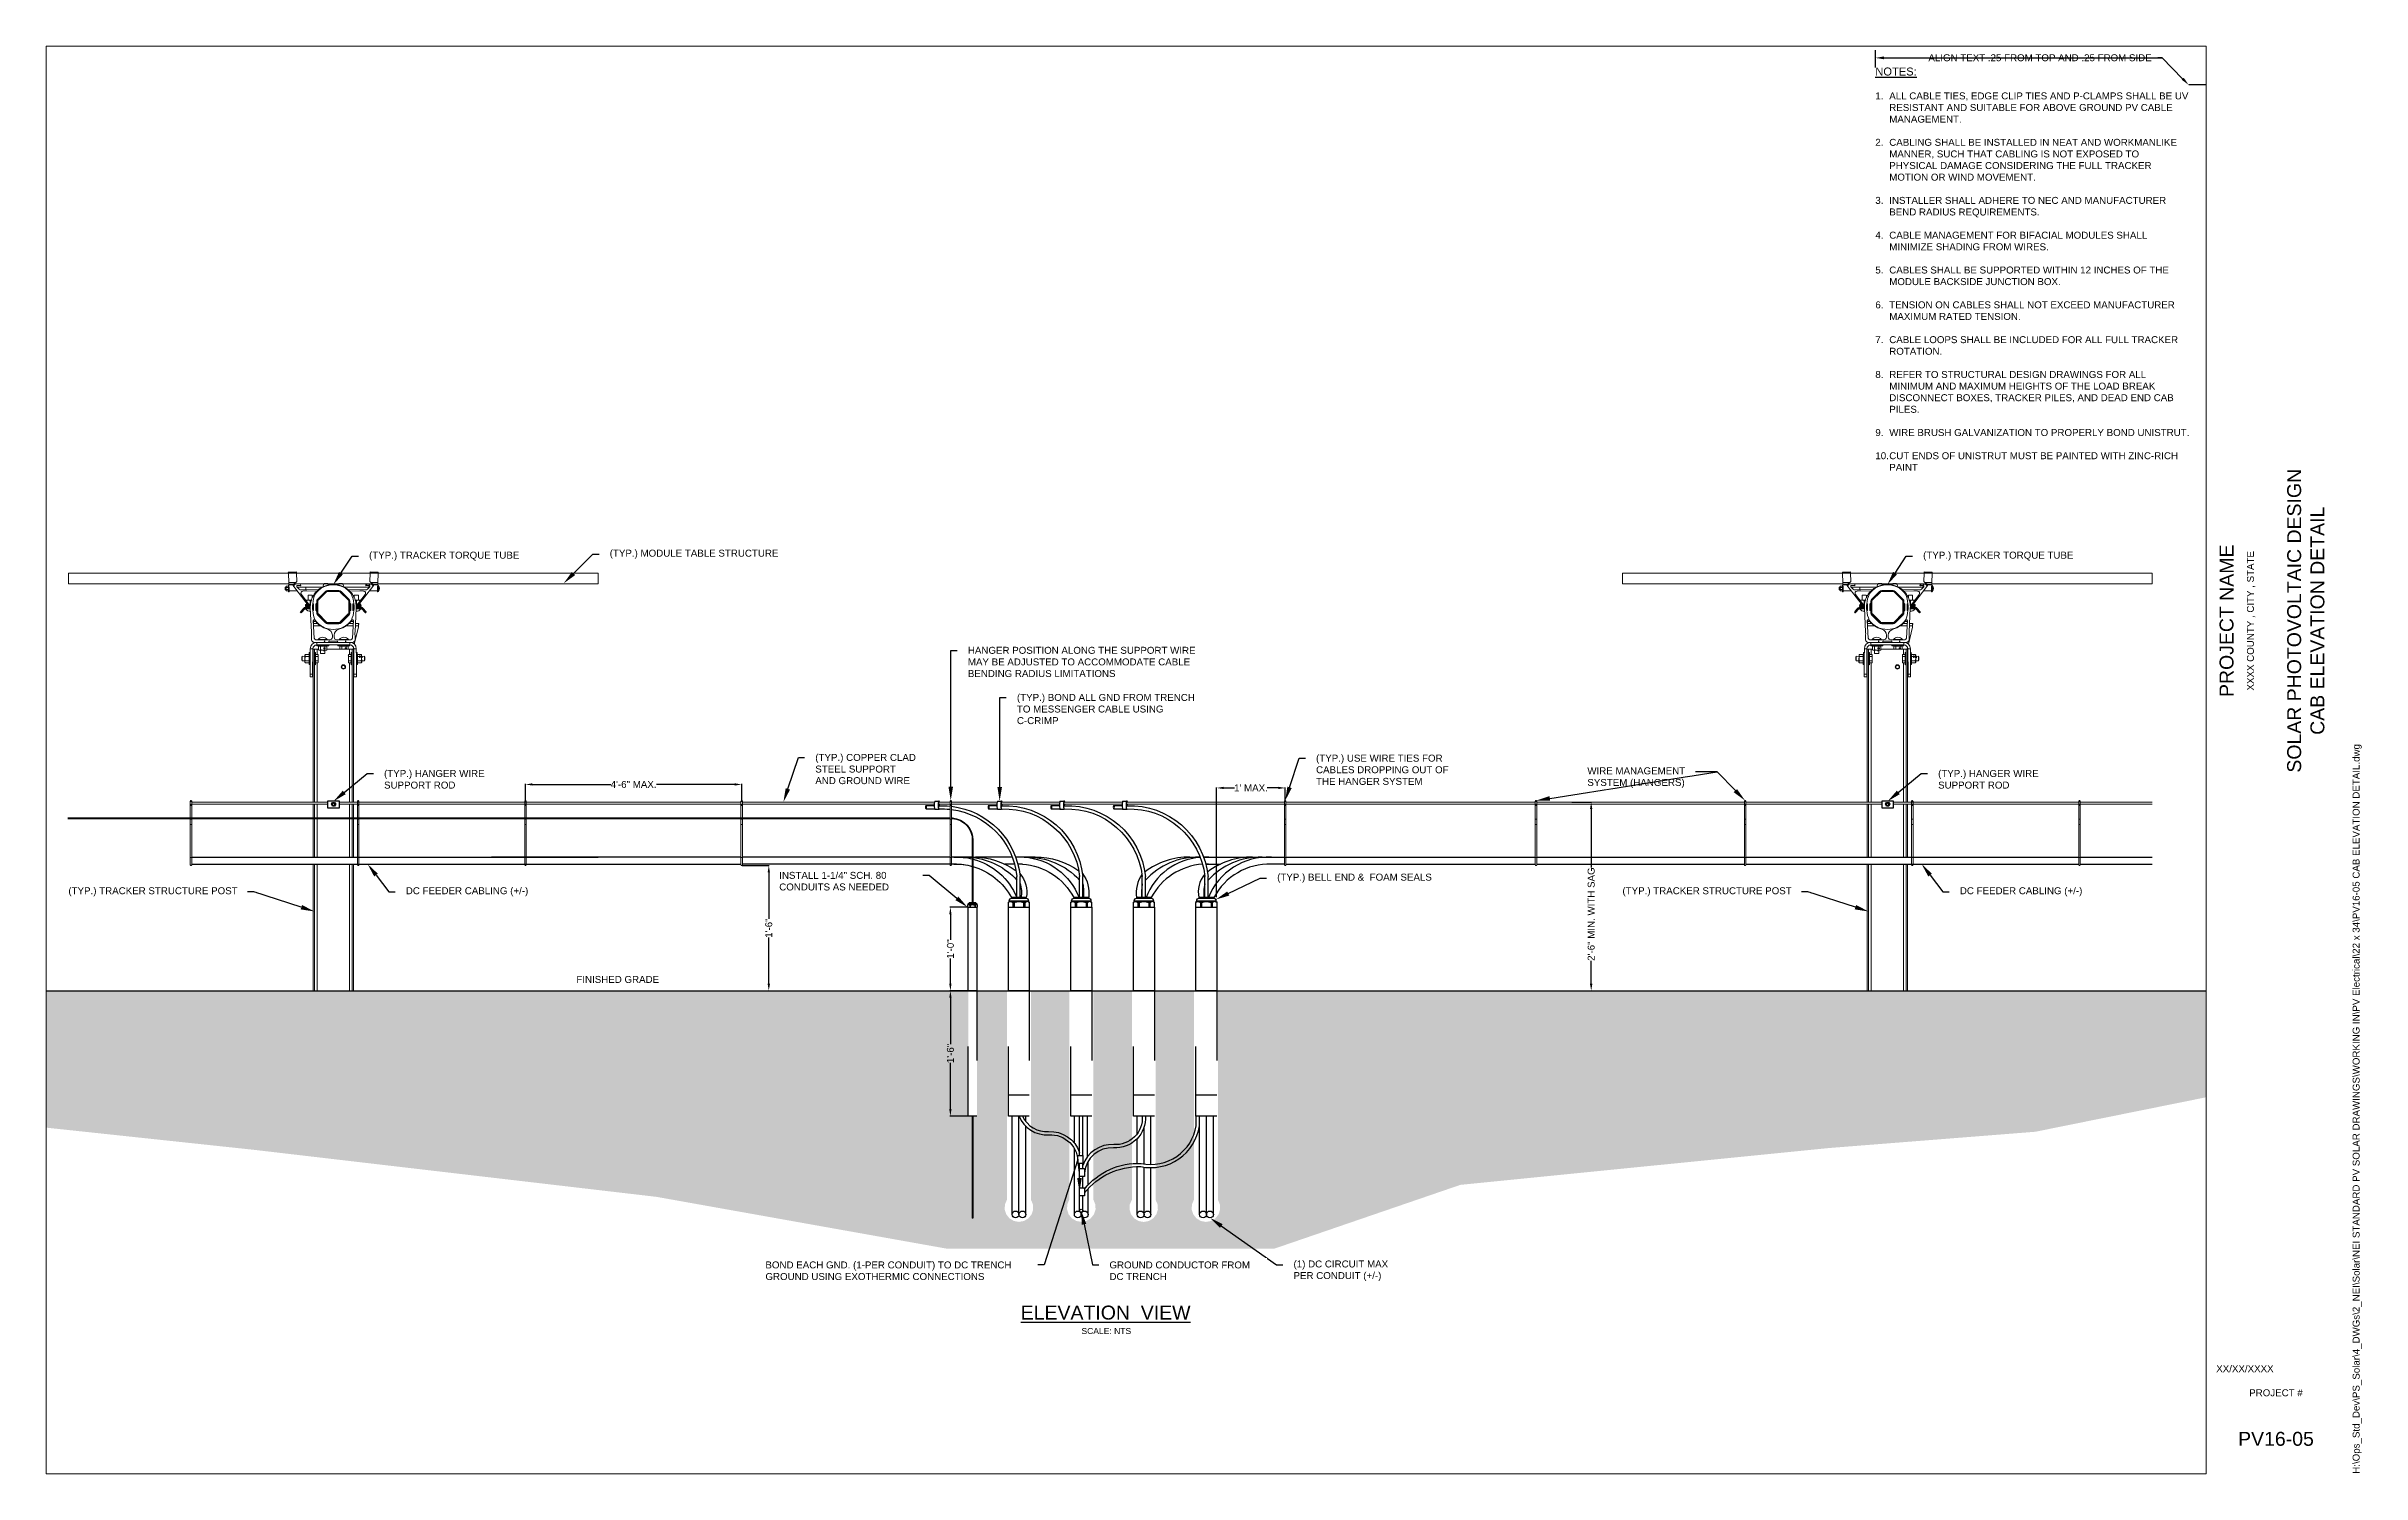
# Paper-space layout 'PV16-05 CAB ELEVATION DETAIL LBD' of a CAD drawing. Header units: feet, sheet in inches. Extents: x 0.7 to 34, y 1.3 to 21.8.
# The model-space entities are those that its viewports show. They can reach past a viewport. Long polylines and large blocks are cut down to what shows.
import ezdxf
from ezdxf import colors
from ezdxf.entities.mleader import LeaderData, LeaderLine
from ezdxf.enums import TextEntityAlignment as Align
from ezdxf.math import Vec2, Vec3

# ---------------------------------------------------------------- set-up
doc = ezdxf.new("R2010")
doc.units = ezdxf.units.FT
doc.header["$MEASUREMENT"] = 0
doc.linetypes.add('DASHED', pattern=[0.75, 0.5, -0.25])
for name, color, linetype in [('ATI CENTER SUPPORT', 7, 'Continuous'), ('ATI_EARTH', 34, 'Continuous'), ('DC FEEEDERS', 1, 'Continuous'), ('DC STRING CABLES', 30, 'Continuous'), ('E-CABL-DC FEEDER', 20, 'AC_CABLE'), ('E-CABL-UG2', 142, 'Continuous'), ('E-COND-PVC', 4, 'Continuous'), ('E-FIN-GR', 4, 'Continuous'), ('E-GRND', 3, 'Continuous'), ('G-ANNO-TEXT', 1, 'Continuous'), ('G-ANNO-TTBL', 1, 'Continuous'), ('G-TEXT', 7, 'Continuous'), ('S-STEL-ANGL', 3, 'Continuous'), ('WIRE MANAGEMENT', 4, 'Continuous')]:
    doc.layers.add(name, color=color, linetype=linetype)
doc.layers.add('G-NPLT', color=67, linetype='Continuous', plot=False)
doc.layers.add('VP', color=31, linetype='Continuous', plot=False)
doc.styles.add('NEI-A', font='arial.ttf')
doc.styles.get("Standard").update_dxf_attribs({"font": 'arial.ttf'})
doc.linetypes.add('AC_CABLE', pattern='A,1,-0.2,["AC",Standard,S=0.1,R=0,X=-0.1,Y=-0.05],-0.2', length=1.4)
doc.dimstyles.new('NEI-A', dxfattribs={"dimtxt": 0.1, "dimasz": 0.125, "dimexe": 0.0625, "dimexo": 0.0625, "dimgap": 0.0625, "dimtad": 0, "dimtih": 1, "dimtoh": 1, "dimdec": 4, "dimzin": 3, "dimdsep": 46, "dimlunit": 4, "dimtxsty": 'NEI-A', "dimcen": 0, "dimadec": 0, "dimazin": 0, "dimtfac": 0.75, "dimtdec": 4, "dimtofl": 0, "dimtmove": 0, "dimatfit": 3, "dimfxl": 1, "dimfrac": 1, "dimtolj": 1, "dimtzin": 0, "dimarcsym": 0})

psp = doc.layouts.new('PV16-05 CAB ELEVATION DETAIL LBD')

# ---------------------------------------------------------------- texts
at = {"layer": 'G-ANNO-TEXT', "insert": (26.985, 21.462), "char_height": 0.1, "attachment_point": 1, "style": 'NEI-A'}
psp.add_mtext_dynamic_manual_height_columns('\\A1;{\\H1.1429x;\\LNOTES:\\H0.87497x;\\l\\P\\P\\pi-0.2,l0.2,t0.2;1.^IALL CABLE TIES, EDGE CLIP TIES AND P-CLAMPS SHALL BE UV RESISTANT AND SUITABLE FOR ABOVE GROUND PV CABLE MANAGEMENT.\\P\\pi0,l0,tz;\\P\\pi-0.2,l0.2,t0.2;2.^ICABLING SHALL BE INSTALLED IN NEAT AND WORKMANLIKE MANNER, SUCH THAT CABLING IS NOT EXPOSED TO PHYSICAL DAMAGE CONSIDERING THE FULL TRACKER MOTION OR WIND MOVEMENT.\\P\\pi0,l0,tz;\\P\\pi-0.2,l0.2,t0.2;3.^IINSTALLER SHALL ADHERE TO NEC AND MANUFACTURER BEND RADIUS REQUIREMENTS.\\P\\pi0,l0,tz;\\P\\pi-0.2,l0.2,t0.2;4.^ICABLE MANAGEMENT FOR BIFACIAL MODULES SHALL MINIMIZE SHADING FROM WIRES.\\P\\pi0,l0,tz;\\P\\pi-0.2,l0.2,t0.2;5.^ICABLES SHALL BE SUPPORTED WITHIN 12 INCHES OF THE MODULE BACKSIDE JUNCTION BOX.\\P\\pi0,l0,tz;\\P\\pi-0.2,l0.2,t0.2;6.^ITENSION ON CABLES SHALL NOT EXCEED MANUFACTURER MAXIMUM RATED TENSION.\\P\\pi0,l0,tz;\\P\\pi-0.2,l0.2,t0.2;7.^ICABLE LOOPS SHALL BE INCLUDED FOR ALL FULL TRACKER ROTATION.\\P\\pi0,l0,tz;\\P\\pi-0.2,l0.2,t0.2;8.^IREFER TO STRUCTURAL DESIGN DRAWINGS FOR ALL MINIMUM AND MAXIMUM HEIGHTS OF THE LOAD BREAK DISCONNECT BOXES, TRACKER PILES, AND DEAD END CAB PILES.\\P\\pi0,l0,tz;\\P\\pi-0.2,l0.2,t0.2;9.^IWIRE BRUSH GALVANIZATION TO PROPERLY BOND UNISTRUT.\\P\\pi0,l0,tz;\\P\\pi-0.2,l0.2,t0.2;10.^ICUT ENDS OF UNISTRUT MUST BE PAINTED WITH ZINC-RICH PAINT}', width=4.48381, gutter_width=0.938, heights=[0], dxfattribs=at)
at = {"layer": 'G-ANNO-TTBL', "style": 'NEI-A'}
psp.add_text('XXXX COUNTY , CITY , STATE', height=0.1, rotation=90, dxfattribs=at).set_placement((32.377, 13.517), align=Align.MIDDLE)
at = {"layer": 'G-ANNO-TTBL', "char_height": 0.2, "attachment_point": 5, "rotation": 90, "style": 'NEI-A'}
for s, width, insert in [('SOLAR PHOTOVOLTAIC DESIGN\\PCAB ELEVATION DETAIL', 5.91295, (33.164, 13.517)), ('PROJECT NAME', 5.87723, (32.027, 13.517))]:
    psp.add_mtext_dynamic_manual_height_columns(s, width=width, gutter_width=0.5, heights=[0], dxfattribs=dict(at, insert=insert))
at = {"layer": 'G-ANNO-TTBL', "style": 'NEI-A'}
for s, width, insert, char_height, attachment_point in [('XX/XX/XXXX', 0.85482, (31.878, 2.775), 0.1, 4), ('PROJECT #', 0.85482, (32.735, 2.429), 0.1, 5), ('PV16-05', 1.7218, (32.735, 1.767), 0.2, 5)]:
    psp.add_mtext_dynamic_manual_height_columns(s, width=width, gutter_width=0.5, heights=[0], dxfattribs=dict(at, insert=insert, char_height=char_height, attachment_point=attachment_point))
at = {"layer": 'G-NPLT', "insert": (33.835, 1.267), "char_height": 0.1, "width": 15.51906, "attachment_point": 1, "rotation": 90, "style": 'NEI-A'}
psp.add_mtext('H:\\\\Ops_Std_Dev\\\\PS_Solar\\\\4_DWGs\\\\2_NEI\\\\Solar\\\\NEI STANDARD PV SOLAR DRAWINGS\\\\WORKING IN\\\\PV Electrical\\\\22 x 34\\\\PV16-05 CAB ELEVATION DETAIL.dwg', dxfattribs=at)

msp = doc.modelspace()

# ---------------------------------------------------------------- blocks, each defined once
blk = doc.blocks.new('Detail Title')
at = {"color": 153, "style": 'NEI-A', "flags": 8}
blk.add_attdef('DETAIL_TITLE_001', (-0.789, 0.05), '', height=0.25, dxfattribs=at)
at = {"color": 7, "style": 'NEI-A', "flags": 8}
blk.add_attdef('SCALE', text='', height=0.109, dxfattribs=at).set_placement((0, -0.211), align=Align.CENTER)
blk = doc.blocks.new('*D10')
at = {"layer": 'Defpoints', "color": 0, "transparency": 16777216}
for p in [(423.03, 464.21), (423.43, 446.21), (426.91, 446.21)]:
    blk.add_point(p, dxfattribs=at)
at = {"layer": 'G-ANNO-TEXT', "color": 0, "lineweight": -2, "transparency": 16777216}
for p, q in [((423.09, 464.21), (426.98, 464.21)), ((426.91, 463.21), (426.91, 456.55)), ((426.91, 447.21), (426.91, 453.86)), ((423.49, 446.21), (426.98, 446.21))]:
    blk.add_line(p, q, dxfattribs=at)
at = {"layer": 'G-ANNO-TEXT', "color": 0, "transparency": 16777216}
for points in [[(426.75, 463.21), (427.08, 463.21), (426.91, 464.21)], [(426.75, 447.21), (427.08, 447.21), (426.91, 446.21)]]:
    blk.add_solid(points, dxfattribs=at)
at = {"layer": 'G-ANNO-TEXT', "color": 0, "transparency": 16777216, "insert": (426.91, 455.21), "char_height": 1, "attachment_point": 5, "rotation": 90, "style": 'NEI-A'}
blk.add_mtext('\\A1;1\'-6"', dxfattribs=at)
blk = doc.blocks.new('*D11')
at = {"layer": 'Defpoints', "color": 0, "transparency": 16777216}
for p in [(423.03, 475.84), (391.99, 473.52), (423.03, 473.52)]:
    blk.add_point(p, dxfattribs=at)
at = {"layer": 'G-ANNO-TEXT', "color": 0, "lineweight": -2, "transparency": 16777216}
for p, q in [((391.99, 473.58), (391.99, 475.91)), ((392.99, 475.84), (404.22, 475.84)), ((422.03, 475.84), (410.79, 475.84)), ((423.03, 473.58), (423.03, 475.91))]:
    blk.add_line(p, q, dxfattribs=at)
at = {"layer": 'G-ANNO-TEXT', "color": 0, "transparency": 16777216}
for points in [[(392.99, 476.01), (392.99, 475.68), (391.99, 475.84)], [(422.03, 476.01), (422.03, 475.68), (423.03, 475.84)]]:
    blk.add_solid(points, dxfattribs=at)
at = {"layer": 'G-ANNO-TEXT', "color": 0, "transparency": 16777216, "insert": (407.51, 475.84), "char_height": 1, "attachment_point": 5, "style": 'NEI-A'}
blk.add_mtext('\\A1;4\'-6" MAX.', dxfattribs=at)
blk = doc.blocks.new('*D12')
at = {"layer": 'Defpoints', "color": 0, "transparency": 16777216}
for p in [(455.44, 458.21), (452.98, 446.21), (455.53, 446.21)]:
    blk.add_point(p, dxfattribs=at)
at = {"layer": 'G-ANNO-TEXT', "color": 0, "lineweight": -2, "transparency": 16777216}
for p, q in [((455.38, 458.21), (452.91, 458.21)), ((452.98, 457.21), (452.98, 453.55)), ((452.98, 447.21), (452.98, 450.86)), ((455.47, 446.21), (452.91, 446.21))]:
    blk.add_line(p, q, dxfattribs=at)
at = {"layer": 'G-ANNO-TEXT', "color": 0, "transparency": 16777216}
for points in [[(452.81, 457.21), (453.14, 457.21), (452.98, 458.21)], [(452.81, 447.21), (453.14, 447.21), (452.98, 446.21)]]:
    blk.add_solid(points, dxfattribs=at)
at = {"layer": 'G-ANNO-TEXT', "color": 0, "transparency": 16777216, "insert": (452.98, 452.21), "char_height": 1, "attachment_point": 5, "rotation": 90, "style": 'NEI-A'}
blk.add_mtext('\\A1;1\'-0"', dxfattribs=at)
blk = doc.blocks.new('*D13')
at = {"layer": 'Defpoints', "color": 0, "transparency": 16777216}
for p in [(455.53, 446.21), (452.98, 428.21), (455.53, 428.21)]:
    blk.add_point(p, dxfattribs=at)
at = {"layer": 'G-ANNO-TEXT', "color": 0, "lineweight": -2, "transparency": 16777216}
for p, q in [((455.47, 446.21), (452.91, 446.21)), ((452.98, 445.21), (452.98, 438.55)), ((452.98, 429.21), (452.98, 435.86)), ((455.47, 428.21), (452.91, 428.21))]:
    blk.add_line(p, q, dxfattribs=at)
at = {"layer": 'G-ANNO-TEXT', "color": 0, "transparency": 16777216}
for points in [[(452.81, 445.21), (453.14, 445.21), (452.98, 446.21)], [(452.81, 429.21), (453.14, 429.21), (452.98, 428.21)]]:
    blk.add_solid(points, dxfattribs=at)
at = {"layer": 'G-ANNO-TEXT', "color": 0, "transparency": 16777216, "insert": (452.98, 437.21), "char_height": 1, "attachment_point": 5, "rotation": 90, "style": 'NEI-A'}
blk.add_mtext('\\A1;1\'-6"', dxfattribs=at)
blk = doc.blocks.new('*D14')
at = {"layer": 'Defpoints', "color": 0, "transparency": 16777216}
for p in [(542.11, 473.3), (542.09, 446.21), (544.94, 446.21)]:
    blk.add_point(p, dxfattribs=at)
at = {"layer": 'G-ANNO-TEXT', "color": 0, "lineweight": -2, "transparency": 16777216}
for p, q in [((542.17, 473.3), (545, 473.3)), ((544.94, 472.3), (544.94, 463.92)), ((544.94, 447.21), (544.94, 450.51)), ((542.15, 446.21), (545, 446.21))]:
    blk.add_line(p, q, dxfattribs=at)
at = {"layer": 'G-ANNO-TEXT', "color": 0, "transparency": 16777216}
for points in [[(544.77, 472.3), (545.11, 472.3), (544.94, 473.3)], [(544.77, 447.21), (545.11, 447.21), (544.94, 446.21)]]:
    blk.add_solid(points, dxfattribs=at)
at = {"layer": 'G-ANNO-TEXT', "color": 0, "transparency": 16777216, "insert": (544.94, 457.22), "char_height": 1, "attachment_point": 5, "rotation": 90, "style": 'NEI-A'}
blk.add_mtext('\\A1;2\'-6" MIN. WITH SAG', dxfattribs=at)
blk = doc.blocks.new('*D20')
at = {"layer": 'Defpoints', "color": 0, "transparency": 16777216}
for p in [(501.03, 475.34), (501.03, 473.52), (491.19, 459.59)]:
    blk.add_point(p, dxfattribs=at)
at = {"layer": 'G-ANNO-TEXT', "color": 0, "lineweight": -2, "transparency": 16777216}
for p, q in [((491.19, 459.66), (491.19, 475.41)), ((492.19, 475.34), (493.76, 475.34)), ((500.03, 475.34), (498.46, 475.34)), ((501.03, 473.58), (501.03, 475.41))]:
    blk.add_line(p, q, dxfattribs=at)
at = {"layer": 'G-ANNO-TEXT', "color": 0, "transparency": 16777216}
for points in [[(492.19, 475.51), (492.19, 475.18), (491.19, 475.34)], [(500.03, 475.51), (500.03, 475.18), (501.03, 475.34)]]:
    blk.add_solid(points, dxfattribs=at)
at = {"layer": 'G-ANNO-TEXT', "color": 0, "transparency": 16777216, "insert": (496.11, 475.34), "char_height": 1, "attachment_point": 5, "style": 'NEI-A'}
blk.add_mtext("\\A1;1' MAX.", dxfattribs=at)

# ---------------------------------------------------------------- dimensions: what is measured, and where the dimension line sits
at = {"layer": 'G-ANNO-TEXT'}
dim = msp.add_linear_dim(base=(423.02759, 475.84252), p1=(391.99053, 473.5216), p2=(423.02759, 473.5216), text='4\'-6" MAX.', dimstyle='NEI-A', override={"dimtxt": 1, "dimasz": 1}, dxfattribs=at)
dim.commit()
dim.dimension.update_dxf_attribs({"geometry": '*D11', "text_midpoint": (407.50906, 475.84252)})
for base, p1, p2, picture, middle in [((426.9135, 446.20575), (423.02577, 464.20575), (423.4283, 446.20575), '*D10', (426.9135, 455.20575)), ((452.97523, 446.20575), (455.44477, 458.20575), (455.52826, 446.20575), '*D12', (452.97523, 452.20575)), ((452.97523, 428.20575), (455.52826, 446.20575), (455.52826, 428.20575), '*D13', (452.97523, 437.20575))]:
    dim = msp.add_linear_dim(base=base, p1=p1, p2=p2, angle=90, dimstyle='NEI-A', override={"dimtxt": 1, "dimasz": 1}, dxfattribs=at)
    dim.commit()
    dim.dimension.update_dxf_attribs({"geometry": picture, "text_midpoint": middle, "text_rotation": 90})

# ---------------------------------------------------------------- hatches: boundary and pattern name
at = {"layer": 'ATI_EARTH'}
h = msp.add_hatch(dxfattribs=at)
h.set_pattern_fill('EARTH', color=256, scale=1.139728, angle=45)
h.set_pattern_definition([(45, (-15599793.698, -7767914.92), (0, 10.2350524967), [7.237275026, -7.237275026]), (45, (-15599795.617, -7767913.001), (0, 10.2350524967), [7.237275026, -7.237275026]), (45, (-15599797.5364, -7767911.082), (0, 10.2350524967), [7.237275026, -7.237275026]), (135, (-15599797.5364, -7767909.8024), (-10.2350524967, 0), [7.237275026, -7.237275026]), (135, (-15599795.617, -7767907.883), (-10.2350524967, 0), [7.237275026, -7.237275026]), (135, (-15599793.698, -7767905.964), (-10.2350524967, 0), [7.237275026, -7.237275026])])
edge = h.paths.add_edge_path()
edge.add_line((455.52826, 446.20575), (455.52826, 428.20575))
edge.add_line((455.52826, 428.20575), (456.77826, 428.20575))
edge.add_line((456.77826, 428.20575), (456.77826, 446.20575))
edge.add_line((456.77826, 446.20575), (461.08817, 446.20575))
edge.add_line((461.08817, 446.20575), (461.08817, 416.20575))
edge.add_arc((462.81312, 415.0793), 2.06018, 146.8538864, 393.1461136)
edge.add_line((464.53807, 416.20575), (464.53807, 446.20575))
edge.add_line((464.53807, 446.20575), (470.03225, 446.20575))
edge.add_line((470.03225, 446.20575), (470.03225, 416.20575))
edge.add_arc((471.76533, 415.086), 2.06335, 147.1332237, 392.8667763)
edge.add_line((473.49841, 416.20575), (473.49841, 446.20575))
edge.add_line((473.49841, 446.20575), (479.02479, 446.20575))
edge.add_line((479.02479, 446.20575), (479.02479, 416.20575))
edge.add_arc((480.71975, 415.05704), 2.04754, 145.8736987, 394.1263013)
edge.add_line((482.41472, 416.20575), (482.41472, 446.20575))
edge.add_line((482.41472, 446.20575), (487.93074, 446.20575))
edge.add_line((487.93074, 446.20575), (487.93074, 416.20575))
edge.add_arc((489.64817, 415.07274), 2.05749, 146.5865536, 393.4134464)
edge.add_line((491.36559, 416.20575), (491.36559, 446.20575))
edge.add_line((491.36559, 446.20575), (677.67082, 446.20575))
edge.add_line((677.67082, 446.20575), (652.37961, 434.7891))
edge.add_line((652.37961, 434.7891), (608.6855, 425.9639))
edge.add_line((608.6855, 425.9639), (579.08646, 423.62712))
edge.add_line((579.08646, 423.62712), (526.17423, 418.3396))
edge.add_line((526.17423, 418.3396), (499.47667, 409.17758))
edge.add_line((499.47667, 409.17758), (452.44545, 409.17758))
edge.add_line((452.44545, 409.17758), (410.79481, 416.61544))
edge.add_line((410.79481, 416.61544), (353.05855, 423.36602))
edge.add_line((353.05855, 423.36602), (306.39394, 428.34891))
edge.add_line((306.39394, 428.34891), (251.91841, 446.20575))
edge.add_line((251.91841, 446.20575), (455.52826, 446.20575))

# ---------------------------------------------------------------- linework, layer by layer
at = {"layer": 'ATI CENTER SUPPORT', "color": 8, "linetype": 'Continuous', "lineweight": 15}
for p, q in [((326.39127, 504.65079), (326.39127, 506.20575)), ((358.82945, 506.20575), (326.39127, 506.20575)), ((359.11598, 506.39508), (357.95688, 506.34447)), ((357.96102, 506.24965), (357.95688, 506.34447)), ((359.12012, 506.30026), (357.96102, 506.24965)), ((357.96151, 506.23845), (357.96102, 506.24965)), ((359.1206, 506.28905), (357.96151, 506.23845)), ((357.96366, 506.18912), (357.96151, 506.23845)), ((359.12276, 506.23973), (357.96366, 506.18912)), ((357.96501, 506.1583), (357.96366, 506.18912)), ((359.1241, 506.20891), (357.96501, 506.1583)), ((358.02242, 504.84339), (357.96501, 506.1583)), ((359.12012, 506.30026), (359.11598, 506.39508)), ((369.7038, 506.20575), (359.11652, 506.20575)), ((359.1206, 506.28905), (359.12012, 506.30026)), ((359.12276, 506.23973), (359.1206, 506.28905)), ((359.17802, 504.97402), (359.1241, 506.20891)), ((369.69622, 506.20891), (369.6423, 504.97402)), ((369.69622, 506.20891), (370.85531, 506.1583)), ((369.69972, 506.28905), (369.69757, 506.23973)), ((369.69757, 506.23973), (370.85666, 506.18912)), ((369.70021, 506.30026), (369.69972, 506.28905)), ((369.69972, 506.28905), (370.85881, 506.23845)), ((369.70435, 506.39508), (369.70021, 506.30026)), ((369.70021, 506.30026), (370.8593, 506.24965)), ((369.70435, 506.39508), (370.86344, 506.34447)), ((370.85531, 506.1583), (370.7979, 504.84339)), ((370.85666, 506.18912), (370.85531, 506.1583)), ((370.85881, 506.23845), (370.85666, 506.18912)), ((370.8593, 506.24965), (370.85881, 506.23845)), ((370.86344, 506.34447), (370.8593, 506.24965)), ((549.42833, 504.65079), (549.42833, 506.20575)), ((581.86651, 506.20575), (549.42833, 506.20575)), ((582.15303, 506.39508), (580.99394, 506.34447)), ((580.99808, 506.24965), (580.99394, 506.34447)), ((582.15717, 506.30026), (580.99808, 506.24965)), ((580.99857, 506.23845), (580.99808, 506.24965)), ((582.15766, 506.28905), (580.99857, 506.23845)), ((581.00072, 506.18912), (580.99857, 506.23845)), ((582.15982, 506.23973), (581.00072, 506.18912)), ((581.00207, 506.1583), (581.00072, 506.18912)), ((582.16116, 506.20891), (581.00207, 506.1583)), ((581.05948, 504.84339), (581.00207, 506.1583)), ((582.15717, 506.30026), (582.15303, 506.39508)), ((592.74086, 506.20575), (582.15358, 506.20575)), ((582.15766, 506.28905), (582.15717, 506.30026)), ((582.15982, 506.23973), (582.15766, 506.28905)), ((582.21508, 504.97402), (582.16116, 506.20891)), ((592.73328, 506.20891), (592.67936, 504.97402)), ((592.73328, 506.20891), (593.89237, 506.1583)), ((592.73678, 506.28905), (592.73462, 506.23973)), ((592.73462, 506.23973), (593.89372, 506.18912)), ((592.73727, 506.30026), (592.73678, 506.28905)), ((592.73678, 506.28905), (593.89587, 506.23845)), ((592.74141, 506.39508), (592.73727, 506.30026)), ((592.73727, 506.30026), (593.89636, 506.24965)), ((592.74141, 506.39508), (593.9005, 506.34447)), ((625.46611, 506.20575), (593.02794, 506.20575)), ((593.89237, 506.1583), (593.83496, 504.84339)), ((593.89372, 506.18912), (593.89237, 506.1583)), ((593.89587, 506.23845), (593.89372, 506.18912)), ((593.89636, 506.24965), (593.89587, 506.23845)), ((593.9005, 506.34447), (593.89636, 506.24965)), ((625.46611, 504.65079), (625.46611, 506.20575)), ((358.02311, 504.65079), (326.39127, 504.65079)), ((357.53853, 504.17117), (357.49225, 504.12489)), ((357.49225, 503.84718), (357.49225, 504.12489)), ((357.49225, 503.84718), (357.53853, 503.8009)), ((357.64514, 504.17117), (357.53853, 504.17117)), ((357.53853, 504.17117), (357.53853, 503.8009)), ((357.53853, 503.8009), (357.64514, 503.8009)), ((357.68217, 504.30642), (357.64514, 504.26349)), ((357.64514, 503.70858), (357.64514, 504.26349)), ((357.64514, 503.70858), (357.68217, 503.66565)), ((357.68217, 504.30642), (357.94087, 504.30642)), ((357.68217, 504.14623), (357.94087, 504.14623)), ((357.68217, 503.82584), (357.94087, 503.82584)), ((357.68217, 503.66565), (357.94087, 503.66565)), ((357.9779, 504.26349), (357.94087, 504.30642)), ((357.94087, 503.66565), (357.9779, 503.70858)), ((358.0383, 504.47974), (357.9779, 504.47974)), ((357.9779, 503.49233), (357.9779, 504.47974)), ((357.9779, 503.49233), (358.05985, 503.49233)), ((359.06723, 504.88901), (358.02242, 504.84339)), ((358.02328, 504.82366), (358.02242, 504.84339)), ((359.03991, 504.86805), (358.02328, 504.82366)), ((358.02414, 504.80393), (358.02328, 504.82366)), ((359.0126, 504.84709), (358.02414, 504.80393)), ((358.03235, 504.61592), (358.02414, 504.80393)), ((358.7523, 504.64735), (358.03235, 504.61592)), ((358.03404, 504.57715), (358.03235, 504.61592)), ((358.69862, 504.60617), (358.03404, 504.57715)), ((358.03464, 504.56345), (358.03404, 504.57715)), ((358.67966, 504.59161), (358.03464, 504.56345)), ((358.03733, 504.50191), (358.03464, 504.56345)), ((358.63213, 504.52788), (358.03733, 504.50191)), ((358.05121, 504.1841), (358.03733, 504.50191)), ((358.05985, 503.49233), (358.05985, 504.1841)), ((358.07384, 503.66573), (358.05985, 503.98603)), ((358.05985, 503.8009), (358.06794, 503.8009)), ((359.18873, 503.71441), (358.07384, 503.66573)), ((358.07653, 503.60408), (358.07384, 503.66573)), ((359.2346, 503.65464), (358.07653, 503.60408)), ((358.65155, 504.41448), (358.7581, 504.27562)), ((358.69862, 504.60617), (358.67966, 504.59161)), ((358.7326, 504.3681), (358.7326, 504.35076)), ((359.0126, 504.84709), (358.7523, 504.64735)), ((370.06347, 504.65079), (358.75677, 504.65079)), ((358.7581, 504.27562), (361.10885, 501.21207)), ((358.78089, 504.46602), (358.94806, 504.5943)), ((358.97003, 504.6023), (359.66848, 504.63279)), ((359.03991, 504.86805), (359.0126, 504.84709)), ((359.06723, 504.88901), (359.03991, 504.86805)), ((359.17802, 504.97402), (359.06723, 504.88901)), ((359.17958, 504.23321), (359.52098, 503.89181)), ((359.23754, 504.4012), (359.23225, 504.40027)), ((362.81391, 504.17117), (359.24162, 504.17117)), ((359.24496, 504.40181), (359.65141, 504.41955)), ((359.66687, 504.40476), (359.66687, 504.40111)), ((359.67019, 503.8009), (360.59072, 503.8009)), ((359.68232, 504.38631), (359.71372, 504.38768)), ((359.72787, 504.40312), (359.72, 504.58347)), ((359.79089, 503.78344), (362.30593, 503.83832)), ((359.8331, 503.12769), (361.11179, 501.46126)), ((360.06164, 503.60417), (362.0894, 503.64841)), ((360.45446, 504.17117), (360.45446, 503.8009)), ((361.26639, 502.31868), (360.56524, 502.31868)), ((360.56524, 502.24463), (360.56524, 502.17355)), ((360.56524, 501.92052), (360.56524, 501.69563)), ((360.78098, 503.04683), (360.78098, 502.31868)), ((361.39197, 503.04683), (360.78098, 503.04683)), ((361.39811, 502.66193), (361.39811, 503.04683)), ((361.58372, 501.80289), (361.44934, 501.80289)), ((361.55545, 501.80289), (361.55545, 500.81549)), ((361.58372, 500.81549), (361.58372, 501.80289)), ((361.96741, 501.80289), (361.87994, 501.80289)), ((361.87994, 500.81549), (361.87994, 501.80289)), ((362.02163, 500.70381), (362.02163, 501.83514)), ((362.02904, 502.1192), (362.02904, 501.86142)), ((362.04879, 500.51892), (362.04879, 502.13895)), ((362.05539, 500.52301), (362.05539, 502.13486)), ((362.05539, 502.13486), (362.17995, 502.13486)), ((362.05655, 500.52301), (362.05655, 502.13486)), ((362.09442, 502.35268), (362.16765, 502.42591)), ((362.12703, 502.39087), (362.12677, 502.39061)), ((363.29922, 503.56566), (362.15369, 502.42013)), ((362.16765, 502.42591), (363.31319, 503.57145)), ((362.17521, 502.42414), (363.31496, 503.56389)), ((362.17521, 502.42414), (362.17603, 502.42332)), ((362.17603, 502.42332), (363.31578, 503.56307)), ((362.17995, 502.13486), (362.17995, 500.52301)), ((363.40304, 503.47581), (362.26329, 502.33606)), ((363.03732, 504.27817), (363.00252, 504.321)), ((363.0153, 504.56866), (363.0958, 504.64916)), ((363.22671, 504.70338), (363.62879, 504.70338)), ((363.31319, 503.57145), (363.35185, 503.61011)), ((363.31496, 503.56389), (363.31578, 503.56307)), ((363.35185, 503.61011), (363.35169, 503.61026)), ((363.60015, 503.69031), (365.22018, 503.69031)), ((363.60424, 503.55915), (363.60424, 503.68371)), ((363.60424, 503.68371), (365.21609, 503.68371)), ((363.60424, 503.68255), (365.21609, 503.68255)), ((365.21609, 503.55915), (363.60424, 503.55915)), ((365.19153, 504.70338), (365.59362, 504.70338)), ((365.21609, 503.55915), (365.21609, 503.68371)), ((365.29988, 503.68241), (365.30181, 503.68241)), ((366.55703, 502.33606), (365.41728, 503.47581)), ((365.50536, 503.56389), (365.50454, 503.56307)), ((365.50454, 503.56307), (366.6443, 502.42332)), ((365.50536, 503.56389), (366.64511, 502.42414)), ((365.50714, 503.57145), (366.65268, 502.42591)), ((366.66664, 502.42013), (365.5211, 503.56566)), ((365.72453, 504.64916), (365.80503, 504.56866)), ((365.81781, 504.321), (365.78301, 504.27817)), ((369.57871, 504.17117), (366.03856, 504.17117)), ((369.02944, 503.78344), (366.5144, 503.83832)), ((366.64037, 500.52301), (366.64037, 502.13486)), ((366.64037, 502.13486), (366.76494, 502.13486)), ((366.64511, 502.42414), (366.6443, 502.42332)), ((366.69356, 502.39061), (366.6933, 502.39087)), ((368.75868, 503.60417), (366.73092, 503.64842)), ((366.76378, 502.13486), (366.76378, 500.52301)), ((366.76494, 502.13486), (366.76494, 500.52301)), ((366.77154, 502.13895), (366.77154, 500.51892)), ((366.79129, 501.86142), (366.79129, 502.1192)), ((366.79869, 501.83514), (366.79869, 500.70381)), ((366.94038, 501.80289), (366.85292, 501.80289)), ((366.94038, 500.81549), (366.94038, 501.80289)), ((367.2366, 500.81549), (367.2366, 501.80289)), ((367.37099, 501.80289), (367.2366, 501.80289)), ((367.27647, 500.81549), (367.27647, 501.80289)), ((367.42222, 503.04683), (367.42222, 502.66193)), ((368.03934, 503.04683), (367.42222, 503.04683)), ((368.25509, 502.31868), (367.55393, 502.31868)), ((368.98723, 503.12769), (367.70911, 501.46201)), ((370.06222, 504.27562), (367.70964, 501.20967)), ((367.73078, 502.24463), (367.73078, 501.72624)), ((368.03934, 502.31868), (368.03934, 503.04683)), ((368.22961, 503.8009), (369.15013, 503.8009)), ((368.25509, 502.24463), (368.25509, 502.17355)), ((368.25509, 501.69563), (368.25509, 501.92052)), ((369.09245, 504.40312), (369.10033, 504.58347)), ((369.138, 504.38631), (369.1066, 504.38768)), ((369.17818, 504.63164), (369.15185, 504.63279)), ((369.15346, 504.40476), (369.15346, 504.40111)), ((369.16972, 504.43805), (369.16838, 504.40722)), ((369.16838, 504.40722), (369.61229, 504.38784)), ((369.17737, 504.61315), (369.16972, 504.43805)), ((369.16972, 504.43805), (369.61363, 504.41867)), ((369.17871, 504.64398), (369.17737, 504.61315)), ((369.17737, 504.61315), (369.62128, 504.59376)), ((369.17871, 504.64398), (369.62262, 504.62459)), ((369.26514, 504.66888), (369.26441, 504.66453)), ((369.64074, 504.23321), (369.29934, 503.89181)), ((369.30819, 504.63832), (369.30925, 504.66258)), ((369.30944, 504.66695), (369.30925, 504.66258)), ((369.30925, 504.66258), (369.40173, 504.65854)), ((369.40192, 504.66292), (369.30944, 504.66695)), ((369.40173, 504.65854), (369.40067, 504.63428)), ((369.40192, 504.66292), (369.40173, 504.65854)), ((369.40192, 504.66292), (369.44622, 504.66098)), ((369.43589, 504.39035), (369.43619, 504.39009)), ((369.43619, 504.39009), (369.60669, 504.38264)), ((369.43619, 504.39009), (369.49595, 504.35149)), ((369.44656, 504.65658), (369.44622, 504.66098)), ((369.58573, 503.65464), (370.7438, 503.60408)), ((369.59061, 504.33971), (369.59716, 504.34816)), ((369.5946, 504.34718), (369.60669, 504.38264)), ((369.60115, 504.35563), (369.5946, 504.34718)), ((369.59716, 504.34816), (369.60115, 504.35563)), ((369.60115, 504.35563), (369.61213, 504.38785)), ((369.60424, 504.65408), (369.60351, 504.64973)), ((369.64834, 504.64777), (369.60351, 504.64973)), ((369.60669, 504.38264), (369.60665, 504.3829)), ((369.60669, 504.38264), (369.61077, 504.38791)), ((369.61363, 504.41867), (369.61229, 504.38784)), ((369.61231, 504.38837), (369.61324, 504.39109)), ((369.61238, 504.38999), (369.61324, 504.39109)), ((369.62128, 504.59376), (369.61363, 504.41867)), ((369.62262, 504.62459), (369.62128, 504.59376)), ((369.77005, 504.6058), (369.62208, 504.61226)), ((369.85029, 504.6023), (369.62208, 504.61226)), ((369.77059, 504.61813), (369.62262, 504.62459)), ((369.63159, 503.71441), (370.74649, 503.66573)), ((369.7531, 504.88901), (369.6423, 504.97402)), ((369.64834, 504.64777), (369.64728, 504.62352)), ((369.64853, 504.65215), (369.64834, 504.64777)), ((369.64834, 504.64777), (369.74082, 504.64373)), ((369.64853, 504.65215), (369.74102, 504.64811)), ((369.73977, 504.61948), (369.74082, 504.64373)), ((369.74102, 504.64811), (369.74082, 504.64373)), ((369.7531, 504.88901), (370.7979, 504.84339)), ((369.78041, 504.86805), (369.7531, 504.88901)), ((369.77005, 504.6058), (369.77059, 504.61813)), ((369.78041, 504.86805), (370.79704, 504.82366)), ((369.80773, 504.84709), (369.78041, 504.86805)), ((369.78566, 504.64177), (369.78531, 504.64617)), ((369.80773, 504.84709), (370.79618, 504.80393)), ((370.06803, 504.64735), (369.80773, 504.84709)), ((369.8687, 504.60149), (369.86924, 504.61383)), ((370.03944, 504.46602), (369.87226, 504.5943)), ((370.06222, 504.27562), (370.16877, 504.41448)), ((370.06803, 504.64735), (370.78797, 504.61592)), ((370.08773, 504.3681), (370.08773, 504.35076)), ((370.1217, 504.60617), (370.78628, 504.57715)), ((370.14067, 504.59161), (370.1217, 504.60617)), ((370.14599, 504.58754), (370.14067, 504.59161)), ((370.14067, 504.59161), (370.78568, 504.56345)), ((370.1882, 504.52788), (370.783, 504.50191)), ((370.74649, 503.66573), (370.7438, 503.60408)), ((370.76047, 503.98603), (370.74649, 503.66573)), ((370.76047, 503.79349), (370.75206, 503.79349)), ((370.75422, 503.84286), (370.76047, 503.84286)), ((370.76047, 504.17858), (370.76047, 503.49233)), ((370.76047, 503.49233), (370.82218, 503.49233)), ((370.783, 504.50191), (370.76912, 504.1841)), ((370.82218, 504.47974), (370.78203, 504.47974)), ((370.78568, 504.56345), (370.783, 504.50191)), ((370.78628, 504.57715), (370.78568, 504.56345)), ((370.78797, 504.61592), (370.78628, 504.57715)), ((370.79618, 504.80393), (370.78797, 504.61592)), ((370.79704, 504.82366), (370.79618, 504.80393)), ((370.7979, 504.84339), (370.79704, 504.82366)), ((370.82218, 504.47974), (370.82218, 503.49233)), ((370.88996, 504.40272), (370.82218, 504.40272)), ((370.82218, 503.56935), (370.88996, 503.56935)), ((370.88996, 503.56935), (370.88996, 504.40272)), ((581.06017, 504.65079), (549.42833, 504.65079)), ((580.57559, 504.17117), (580.5293, 504.12489)), ((580.5293, 503.84718), (580.5293, 504.12489)), ((580.5293, 503.84718), (580.57559, 503.8009)), ((580.6822, 504.17117), (580.57559, 504.17117)), ((580.57559, 504.17117), (580.57559, 503.8009)), ((580.57559, 503.8009), (580.6822, 503.8009)), ((580.71923, 504.30642), (580.6822, 504.26349)), ((580.6822, 503.70858), (580.6822, 504.26349)), ((580.6822, 503.70858), (580.71923, 503.66565)), ((580.71923, 504.30642), (580.97793, 504.30642)), ((580.71923, 504.14623), (580.97793, 504.14623)), ((580.71923, 503.82584), (580.97793, 503.82584)), ((580.71923, 503.66565), (580.97793, 503.66565)), ((581.01496, 504.26349), (580.97793, 504.30642)), ((580.97793, 503.66565), (581.01496, 503.70858)), ((581.07536, 504.47974), (581.01496, 504.47974)), ((581.01496, 503.49233), (581.01496, 504.47974)), ((581.01496, 503.49233), (581.09691, 503.49233)), ((582.10429, 504.88901), (581.05948, 504.84339)), ((581.06034, 504.82366), (581.05948, 504.84339)), ((582.07697, 504.86805), (581.06034, 504.82366)), ((581.0612, 504.80393), (581.06034, 504.82366)), ((582.04965, 504.84709), (581.0612, 504.80393)), ((581.06941, 504.61592), (581.0612, 504.80393)), ((581.78936, 504.64735), (581.06941, 504.61592)), ((581.0711, 504.57715), (581.06941, 504.61592)), ((581.73568, 504.60617), (581.0711, 504.57715)), ((581.0717, 504.56345), (581.0711, 504.57715)), ((581.71671, 504.59161), (581.0717, 504.56345)), ((581.07439, 504.50191), (581.0717, 504.56345)), ((581.66919, 504.52788), (581.07439, 504.50191)), ((581.08826, 504.1841), (581.07439, 504.50191)), ((581.09691, 503.49233), (581.09691, 504.1841)), ((581.1109, 503.66573), (581.09691, 503.98603)), ((581.09691, 503.8009), (581.10499, 503.8009)), ((582.22579, 503.71441), (581.1109, 503.66573)), ((581.11359, 503.60408), (581.1109, 503.66573)), ((582.27165, 503.65464), (581.11359, 503.60408)), ((581.68861, 504.41448), (581.79516, 504.27562)), ((581.73568, 504.60617), (581.71671, 504.59161)), ((581.76965, 504.3681), (581.76965, 504.35076)), ((582.04965, 504.84709), (581.78936, 504.64735)), ((593.10053, 504.65079), (581.79383, 504.65079)), ((581.79516, 504.27562), (584.1459, 501.21207)), ((581.81794, 504.46602), (581.98512, 504.5943)), ((582.00709, 504.6023), (582.70553, 504.63279)), ((582.07697, 504.86805), (582.04965, 504.84709)), ((582.10429, 504.88901), (582.07697, 504.86805)), ((582.21508, 504.97402), (582.10429, 504.88901)), ((582.21664, 504.23321), (582.55804, 503.89181)), ((582.2746, 504.4012), (582.26931, 504.40027)), ((585.85097, 504.17117), (582.27868, 504.17117)), ((582.28202, 504.40181), (582.68847, 504.41955)), ((582.70392, 504.40476), (582.70392, 504.40111)), ((582.70725, 503.8009), (583.62778, 503.8009)), ((582.71938, 504.38631), (582.75078, 504.38768)), ((582.76493, 504.40312), (582.75706, 504.58347)), ((582.82794, 503.78344), (585.34299, 503.83832)), ((582.87015, 503.12769), (584.14885, 501.46126)), ((583.0987, 503.60417), (585.12646, 503.64841)), ((583.49151, 504.17117), (583.49151, 503.8009)), ((584.30345, 502.31868), (583.60229, 502.31868)), ((583.60229, 502.24463), (583.60229, 502.17355)), ((583.60229, 501.92052), (583.60229, 501.69563)), ((583.81804, 503.04683), (583.81804, 502.31868)), ((584.42902, 503.04683), (583.81804, 503.04683)), ((584.43517, 502.66193), (584.43517, 503.04683)), ((584.62078, 501.80289), (584.48639, 501.80289)), ((584.59251, 501.80289), (584.59251, 500.81549)), ((584.62078, 500.81549), (584.62078, 501.80289)), ((585.00447, 501.80289), (584.917, 501.80289)), ((584.917, 500.81549), (584.917, 501.80289)), ((585.05869, 500.70381), (585.05869, 501.83514)), ((585.0661, 502.1192), (585.0661, 501.86142)), ((585.08584, 500.51892), (585.08584, 502.13895)), ((585.09245, 500.52301), (585.09245, 502.13486)), ((585.09245, 502.13486), (585.21701, 502.13486)), ((585.0936, 500.52301), (585.0936, 502.13486)), ((585.13148, 502.35268), (585.20471, 502.42591)), ((585.16409, 502.39087), (585.16383, 502.39061)), ((586.33628, 503.56566), (585.19074, 502.42013)), ((585.20471, 502.42591), (586.35024, 503.57145)), ((585.21227, 502.42414), (586.35202, 503.56389)), ((585.21227, 502.42414), (585.21309, 502.42332)), ((585.21309, 502.42332), (586.35284, 503.56307)), ((585.21701, 502.13486), (585.21701, 500.52301)), ((586.4401, 503.47581), (585.30035, 502.33606)), ((586.07437, 504.27817), (586.03958, 504.321)), ((586.05235, 504.56866), (586.13285, 504.64916)), ((586.26377, 504.70338), (586.66585, 504.70338)), ((586.35024, 503.57145), (586.3889, 503.61011)), ((586.35202, 503.56389), (586.35284, 503.56307)), ((586.3889, 503.61011), (586.38875, 503.61026)), ((586.6372, 503.69031), (588.25724, 503.69031)), ((586.64129, 503.55915), (586.64129, 503.68371)), ((586.64129, 503.68371), (588.25315, 503.68371)), ((586.64129, 503.68255), (588.25315, 503.68255)), ((588.25315, 503.55915), (586.64129, 503.55915)), ((588.22859, 504.70338), (588.63067, 504.70338)), ((588.25315, 503.55915), (588.25315, 503.68371)), ((588.33693, 503.68241), (588.33887, 503.68241)), ((589.59409, 502.33606), (588.45434, 503.47581)), ((588.54242, 503.56389), (588.5416, 503.56307)), ((588.5416, 503.56307), (589.68135, 502.42332)), ((588.54242, 503.56389), (589.68217, 502.42414)), ((588.5442, 503.57145), (589.68973, 502.42591)), ((589.7037, 502.42013), (588.55816, 503.56566)), ((588.76159, 504.64916), (588.84209, 504.56866)), ((588.85487, 504.321), (588.82007, 504.27817)), ((592.61576, 504.17117), (589.07562, 504.17117)), ((592.0665, 503.78344), (589.55145, 503.83832)), ((589.67743, 500.52301), (589.67743, 502.13486)), ((589.67743, 502.13486), (589.80199, 502.13486)), ((589.68217, 502.42414), (589.68135, 502.42332)), ((589.73061, 502.39061), (589.73036, 502.39087)), ((591.79574, 503.60417), (589.76798, 503.64842)), ((589.80084, 502.13486), (589.80084, 500.52301)), ((589.80199, 502.13486), (589.80199, 500.52301)), ((589.8086, 502.13895), (589.8086, 500.51892)), ((589.82834, 501.86142), (589.82834, 502.1192)), ((589.83575, 501.83514), (589.83575, 500.70381)), ((589.97744, 501.80289), (589.88997, 501.80289)), ((589.97744, 500.81549), (589.97744, 501.80289)), ((590.27366, 500.81549), (590.27366, 501.80289)), ((590.40805, 501.80289), (590.27366, 501.80289)), ((590.31352, 500.81549), (590.31352, 501.80289)), ((590.45927, 503.04683), (590.45927, 502.66193)), ((591.0764, 503.04683), (590.45927, 503.04683)), ((591.29215, 502.31868), (590.59099, 502.31868)), ((592.02429, 503.12769), (590.74617, 501.46201)), ((593.09928, 504.27562), (590.74669, 501.20967)), ((590.76784, 502.24463), (590.76784, 501.72624)), ((591.0764, 502.31868), (591.0764, 503.04683)), ((591.26667, 503.8009), (592.18719, 503.8009)), ((591.29215, 502.24463), (591.29215, 502.17355)), ((591.29215, 501.69563), (591.29215, 501.92052)), ((592.12951, 504.40312), (592.13738, 504.58347)), ((592.17506, 504.38631), (592.14366, 504.38768)), ((592.21523, 504.63164), (592.18891, 504.63279)), ((592.19052, 504.40476), (592.19052, 504.40111)), ((592.20678, 504.43805), (592.20544, 504.40722)), ((592.20544, 504.40722), (592.64934, 504.38784)), ((592.21443, 504.61315), (592.20678, 504.43805)), ((592.20678, 504.43805), (592.65069, 504.41867)), ((592.21577, 504.64398), (592.21443, 504.61315)), ((592.21443, 504.61315), (592.65834, 504.59376)), ((592.21577, 504.64398), (592.65968, 504.62459)), ((592.3022, 504.66888), (592.30147, 504.66453)), ((592.6778, 504.23321), (592.3364, 503.89181)), ((592.34525, 504.63832), (592.3463, 504.66258)), ((592.3465, 504.66695), (592.3463, 504.66258)), ((592.3463, 504.66258), (592.43879, 504.65854)), ((592.43898, 504.66292), (592.3465, 504.66695)), ((592.43879, 504.65854), (592.43773, 504.63428)), ((592.43898, 504.66292), (592.43879, 504.65854)), ((592.43898, 504.66292), (592.48328, 504.66098)), ((592.47295, 504.39035), (592.47325, 504.39009)), ((592.47325, 504.39009), (592.64375, 504.38264)), ((592.47325, 504.39009), (592.53301, 504.35149)), ((592.48362, 504.65658), (592.48328, 504.66098)), ((592.62279, 503.65464), (593.78085, 503.60408)), ((592.62767, 504.33971), (592.63422, 504.34816)), ((592.63166, 504.34718), (592.64375, 504.38264)), ((592.6382, 504.35563), (592.63166, 504.34718)), ((592.63422, 504.34816), (592.6382, 504.35563)), ((592.6382, 504.35563), (592.64919, 504.38785)), ((592.64129, 504.65408), (592.64057, 504.64973)), ((592.6854, 504.64777), (592.64057, 504.64973)), ((592.64375, 504.38264), (592.64371, 504.3829)), ((592.64375, 504.38264), (592.64783, 504.38791)), ((592.65069, 504.41867), (592.64934, 504.38784)), ((592.64937, 504.38837), (592.65029, 504.39109)), ((592.64944, 504.38999), (592.65029, 504.39109)), ((592.65834, 504.59376), (592.65069, 504.41867)), ((592.65968, 504.62459), (592.65834, 504.59376)), ((592.80711, 504.6058), (592.65914, 504.61226)), ((592.88735, 504.6023), (592.65914, 504.61226)), ((592.80765, 504.61813), (592.65968, 504.62459)), ((592.66865, 503.71441), (593.78355, 503.66573)), ((592.79016, 504.88901), (592.67936, 504.97402)), ((592.6854, 504.64777), (592.68434, 504.62352)), ((592.68559, 504.65215), (592.6854, 504.64777)), ((592.6854, 504.64777), (592.77788, 504.64373)), ((592.68559, 504.65215), (592.77807, 504.64811)), ((592.77682, 504.61948), (592.77788, 504.64373)), ((592.77807, 504.64811), (592.77788, 504.64373)), ((592.79016, 504.88901), (593.83496, 504.84339)), ((592.81747, 504.86805), (592.79016, 504.88901)), ((592.80711, 504.6058), (592.80765, 504.61813)), ((592.81747, 504.86805), (593.8341, 504.82366)), ((592.84479, 504.84709), (592.81747, 504.86805)), ((592.82272, 504.64177), (592.82237, 504.64617)), ((592.84479, 504.84709), (593.83324, 504.80393)), ((593.10508, 504.64735), (592.84479, 504.84709)), ((592.90576, 504.60149), (592.9063, 504.61383)), ((593.0765, 504.46602), (592.90932, 504.5943)), ((593.09928, 504.27562), (593.20583, 504.41448)), ((593.10508, 504.64735), (593.82503, 504.61592)), ((593.12479, 504.3681), (593.12479, 504.35076)), ((593.15876, 504.60617), (593.82334, 504.57715)), ((593.17773, 504.59161), (593.15876, 504.60617)), ((593.18305, 504.58754), (593.17773, 504.59161)), ((593.17773, 504.59161), (593.82274, 504.56345)), ((593.22525, 504.52788), (593.82005, 504.50191)), ((593.78355, 503.66573), (593.78085, 503.60408)), ((593.79753, 503.98603), (593.78355, 503.66573)), ((593.79753, 503.79349), (593.78912, 503.79349)), ((593.79128, 503.84286), (593.79753, 503.84286)), ((593.79753, 504.17858), (593.79753, 503.49233)), ((593.79753, 503.49233), (593.85924, 503.49233)), ((593.82005, 504.50191), (593.80618, 504.1841)), ((593.85924, 504.47974), (593.81908, 504.47974)), ((593.82274, 504.56345), (593.82005, 504.50191)), ((593.82334, 504.57715), (593.82274, 504.56345)), ((593.82503, 504.61592), (593.82334, 504.57715)), ((593.83324, 504.80393), (593.82503, 504.61592)), ((593.8341, 504.82366), (593.83324, 504.80393)), ((593.83496, 504.84339), (593.8341, 504.82366)), ((625.46611, 504.65079), (593.83427, 504.65079)), ((593.85924, 504.47974), (593.85924, 503.49233)), ((593.92702, 504.40272), (593.85924, 504.40272)), ((593.85924, 503.56935), (593.92702, 503.56935)), ((593.92702, 503.56935), (593.92702, 504.40272)), ((359.80507, 500.49679), (359.67167, 500.61275)), ((360.12447, 501.13363), (359.74061, 500.69205)), ((359.74061, 500.69205), (359.874, 500.57609)), ((360.25786, 501.01767), (359.874, 500.57609)), ((360.25786, 501.01767), (360.12447, 501.13363)), ((360.43, 501.38519), (360.43, 501.54752)), ((360.43, 501.54752), (360.85145, 501.54752)), ((360.97601, 501.38519), (360.43, 501.38519)), ((360.43, 501.27287), (360.43, 501.09612)), ((361.0622, 501.27287), (360.43, 501.27287)), ((360.43, 501.09612), (361.11492, 501.09612)), ((360.44132, 501.69563), (360.44132, 501.54752)), ((360.44132, 501.69563), (360.7378, 501.69563)), ((360.44773, 501.07202), (360.44773, 501.04793)), ((361.11619, 501.07202), (360.44773, 501.07202)), ((361.11745, 501.04793), (360.44773, 501.04793)), ((360.56524, 501.72624), (360.71431, 501.72624)), ((360.61078, 501.54752), (360.61078, 501.38519)), ((360.61078, 501.09612), (360.61078, 501.27287)), ((360.77844, 501.31881), (360.77844, 501.27287)), ((360.84755, 501.27287), (360.84755, 501.31881)), ((360.90847, 501.72624), (361.13473, 501.72624)), ((360.93195, 501.69563), (361.13098, 501.69563)), ((361.11281, 501.13638), (361.29073, 497.74159)), ((361.58372, 500.81549), (361.44934, 500.81549)), ((361.66482, 496.85296), (361.53134, 499.3999)), ((361.554, 498.96756), (362.12623, 498.96756)), ((361.55545, 499.46987), (361.55545, 498.96756)), ((361.87752, 499.2391), (361.55545, 499.2391)), ((361.57098, 498.64369), (362.51419, 498.64369)), ((361.96741, 500.81549), (361.87994, 500.81549)), ((362.01979, 500.75663), (362.0293, 500.48432)), ((362.02151, 498.96756), (362.02151, 499.07448)), ((362.05539, 500.52301), (362.17995, 500.52301)), ((362.12703, 500.22751), (362.12677, 500.22777)), ((362.15369, 500.19825), (363.29922, 499.05271)), ((363.31319, 499.08642), (362.16765, 500.23196)), ((362.17521, 500.23373), (362.17603, 500.23455)), ((363.31496, 499.09398), (362.17521, 500.23373)), ((363.31578, 499.0948), (362.17603, 500.23455)), ((362.26329, 500.32181), (363.40304, 499.18206)), ((363.31496, 499.09398), (363.31578, 499.0948)), ((363.4211, 498.96756), (365.39922, 498.96756)), ((363.60015, 498.92806), (365.22018, 498.92806)), ((363.60424, 499.09873), (365.21609, 499.09873)), ((363.60424, 498.97416), (363.60424, 499.09873)), ((365.21609, 498.97532), (363.60424, 498.97532)), ((365.21609, 498.97416), (363.60424, 498.97416)), ((365.21609, 498.97416), (365.21609, 499.09873)), ((365.41728, 499.18206), (366.55703, 500.32181)), ((366.6443, 500.23455), (365.50454, 499.0948)), ((365.50536, 499.09398), (365.50454, 499.0948)), ((366.64511, 500.23373), (365.50536, 499.09398)), ((366.65268, 500.23196), (365.50714, 499.08642)), ((365.5211, 499.05271), (366.66664, 500.19825)), ((366.30613, 498.64369), (367.24935, 498.64369)), ((366.64037, 500.52301), (366.76494, 500.52301)), ((366.64511, 500.23373), (366.6443, 500.23455)), ((366.69356, 500.22777), (366.6933, 500.22751)), ((366.69409, 498.96756), (367.26632, 498.96756)), ((366.80054, 500.75663), (366.79103, 500.48432)), ((366.81041, 499.08694), (366.81041, 498.96756)), ((366.94038, 500.81549), (366.85292, 500.81549)), ((366.94281, 499.2391), (367.27647, 499.2391)), ((367.28898, 499.3999), (367.1555, 496.85296)), ((367.37099, 500.81549), (367.2366, 500.81549)), ((367.27647, 499.1611), (367.27647, 499.45342)), ((367.70751, 501.13638), (367.5296, 497.74159)), ((367.57688, 498.64369), (368.01603, 498.64369)), ((367.59385, 498.96756), (368.07774, 498.96756)), ((367.68559, 501.72624), (367.91186, 501.72624)), ((367.68934, 501.69563), (367.88837, 501.69563)), ((368.37259, 501.04793), (367.70288, 501.04793)), ((367.70342, 501.54752), (367.77472, 501.54752)), ((368.37259, 501.07202), (367.70414, 501.07202)), ((368.39032, 501.09612), (367.7054, 501.09612)), ((368.39032, 501.27287), (367.75813, 501.27287)), ((367.84432, 501.38519), (368.39032, 501.38519)), ((367.96888, 501.54752), (368.39032, 501.54752)), ((367.97269, 501.27287), (367.97269, 501.31881)), ((368.01603, 498.42201), (368.01603, 498.96756)), ((368.01603, 498.80563), (368.07774, 498.80563)), ((368.04181, 501.31881), (368.04181, 501.27287)), ((368.07774, 498.80563), (368.07774, 498.96756)), ((368.08253, 501.69563), (368.37901, 501.69563)), ((368.10601, 501.72624), (368.25509, 501.72624)), ((368.20955, 501.38519), (368.20955, 501.54752)), ((368.20955, 501.27287), (368.20955, 501.09612)), ((368.37259, 501.04793), (368.37259, 501.07202)), ((368.37901, 501.54752), (368.37901, 501.69563)), ((368.39032, 501.54752), (368.39032, 501.38519)), ((368.39032, 501.09612), (368.39032, 501.27287)), ((368.56247, 501.01767), (368.69586, 501.13363)), ((368.94632, 500.57609), (368.56247, 501.01767)), ((369.07972, 500.69205), (368.69586, 501.13363)), ((368.94632, 500.57609), (369.07972, 500.69205)), ((369.14865, 500.61275), (369.01526, 500.49679)), ((582.84212, 500.49679), (582.70873, 500.61275)), ((583.16153, 501.13363), (582.77767, 500.69205)), ((582.77767, 500.69205), (582.91106, 500.57609)), ((583.29492, 501.01767), (582.91106, 500.57609)), ((583.29492, 501.01767), (583.16153, 501.13363)), ((583.46706, 501.38519), (583.46706, 501.54752)), ((583.46706, 501.54752), (583.88851, 501.54752)), ((584.01306, 501.38519), (583.46706, 501.38519)), ((583.46706, 501.27287), (583.46706, 501.09612)), ((584.09925, 501.27287), (583.46706, 501.27287)), ((583.46706, 501.09612), (584.15198, 501.09612)), ((583.47837, 501.69563), (583.47837, 501.54752)), ((583.47837, 501.69563), (583.77485, 501.69563)), ((583.48479, 501.07202), (583.48479, 501.04793)), ((584.15324, 501.07202), (583.48479, 501.07202)), ((584.15451, 501.04793), (583.48479, 501.04793)), ((583.60229, 501.72624), (583.75137, 501.72624)), ((583.64784, 501.54752), (583.64784, 501.38519)), ((583.64784, 501.09612), (583.64784, 501.27287)), ((583.81549, 501.31881), (583.81549, 501.27287)), ((583.88461, 501.27287), (583.88461, 501.31881)), ((583.94553, 501.72624), (584.17179, 501.72624)), ((583.96901, 501.69563), (584.16804, 501.69563)), ((584.14987, 501.13638), (584.32778, 497.74159)), ((584.62078, 500.81549), (584.48639, 500.81549)), ((584.70188, 496.85296), (584.5684, 499.3999)), ((584.59106, 498.96756), (585.16329, 498.96756)), ((584.59251, 499.46987), (584.59251, 498.96756)), ((584.91458, 499.2391), (584.59251, 499.2391)), ((584.60803, 498.64369), (585.55125, 498.64369)), ((585.00447, 500.81549), (584.917, 500.81549)), ((585.05685, 500.75663), (585.06636, 500.48432)), ((585.05857, 498.96756), (585.05857, 499.07448)), ((585.09245, 500.52301), (585.21701, 500.52301)), ((585.16409, 500.22751), (585.16383, 500.22777)), ((585.19074, 500.19825), (586.33628, 499.05271)), ((586.35024, 499.08642), (585.20471, 500.23196)), ((585.21227, 500.23373), (585.21309, 500.23455)), ((586.35202, 499.09398), (585.21227, 500.23373)), ((586.35284, 499.0948), (585.21309, 500.23455)), ((585.30035, 500.32181), (586.4401, 499.18206)), ((586.35202, 499.09398), (586.35284, 499.0948)), ((586.45816, 498.96756), (588.43628, 498.96756)), ((586.6372, 498.92806), (588.25724, 498.92806)), ((586.64129, 499.09873), (588.25315, 499.09873)), ((586.64129, 498.97416), (586.64129, 499.09873)), ((588.25315, 498.97532), (586.64129, 498.97532)), ((588.25315, 498.97416), (586.64129, 498.97416)), ((588.25315, 498.97416), (588.25315, 499.09873)), ((588.45434, 499.18206), (589.59409, 500.32181)), ((589.68135, 500.23455), (588.5416, 499.0948)), ((588.54242, 499.09398), (588.5416, 499.0948)), ((589.68217, 500.23373), (588.54242, 499.09398)), ((589.68973, 500.23196), (588.5442, 499.08642)), ((588.55816, 499.05271), (589.7037, 500.19825)), ((589.34319, 498.64369), (590.28641, 498.64369)), ((589.67743, 500.52301), (589.80199, 500.52301)), ((589.68217, 500.23373), (589.68135, 500.23455)), ((589.73061, 500.22777), (589.73036, 500.22751)), ((589.73115, 498.96756), (590.30338, 498.96756)), ((589.83759, 500.75663), (589.82808, 500.48432)), ((589.84747, 499.08694), (589.84747, 498.96756)), ((589.97744, 500.81549), (589.88997, 500.81549)), ((589.97986, 499.2391), (590.31352, 499.2391)), ((590.32604, 499.3999), (590.19256, 496.85296)), ((590.40805, 500.81549), (590.27366, 500.81549)), ((590.31352, 499.1611), (590.31352, 499.45342)), ((590.74457, 501.13638), (590.56666, 497.74159)), ((590.61393, 498.64369), (591.05309, 498.64369)), ((590.63091, 498.96756), (591.1148, 498.96756)), ((590.72265, 501.72624), (590.94892, 501.72624)), ((590.7264, 501.69563), (590.92543, 501.69563)), ((591.40965, 501.04793), (590.73993, 501.04793)), ((590.74048, 501.54752), (590.81178, 501.54752)), ((591.40965, 501.07202), (590.7412, 501.07202)), ((591.42738, 501.09612), (590.74246, 501.09612)), ((591.42738, 501.27287), (590.79519, 501.27287)), ((590.88138, 501.38519), (591.42738, 501.38519)), ((591.00594, 501.54752), (591.42738, 501.54752)), ((591.00975, 501.27287), (591.00975, 501.31881)), ((591.05309, 498.42201), (591.05309, 498.96756)), ((591.05309, 498.80563), (591.1148, 498.80563)), ((591.07887, 501.31881), (591.07887, 501.27287)), ((591.1148, 498.80563), (591.1148, 498.96756)), ((591.11958, 501.69563), (591.41607, 501.69563)), ((591.14307, 501.72624), (591.29215, 501.72624)), ((591.24661, 501.38519), (591.24661, 501.54752)), ((591.24661, 501.27287), (591.24661, 501.09612)), ((591.40965, 501.04793), (591.40965, 501.07202)), ((591.41607, 501.54752), (591.41607, 501.69563)), ((591.42738, 501.54752), (591.42738, 501.38519)), ((591.42738, 501.09612), (591.42738, 501.27287)), ((591.59952, 501.01767), (591.73291, 501.13363)), ((591.98338, 500.57609), (591.59952, 501.01767)), ((592.11677, 500.69205), (591.73291, 501.13363)), ((591.98338, 500.57609), (592.11677, 500.69205)), ((592.18571, 500.61275), (592.05232, 500.49679)), ((361.10787, 495.33065), (361.09747, 494.13849)), ((361.10787, 495.33065), (361.47813, 495.32742)), ((361.26501, 496.73497), (361.2907, 497.22441)), ((361.47813, 495.32742), (361.44629, 491.67871)), ((361.53188, 495.27816), (361.53188, 473.3011)), ((361.53188, 495.27816), (362.2835, 495.27816)), ((367.18621, 496.24875), (361.63411, 496.24875)), ((361.72443, 495.27816), (361.72443, 494.13302)), ((361.894, 495.86055), (362.02495, 495.84746)), ((363.91152, 496.61902), (361.91134, 496.61902)), ((362.02495, 495.8784), (362.02495, 495.74616)), ((362.02495, 495.74616), (363.7529, 495.74616)), ((362.03401, 496.24875), (362.03401, 495.87847)), ((366.78631, 495.87847), (362.03401, 495.87847)), ((362.0947, 495.27816), (362.0947, 494.51093)), ((362.24711, 496.64311), (362.24711, 496.61902)), ((362.24711, 496.64311), (363.53074, 496.64311)), ((362.2835, 495.19716), (362.2835, 495.71555)), ((363.49435, 495.71555), (362.2835, 495.71555)), ((362.2835, 495.19716), (362.36462, 495.12311)), ((362.36462, 495.74616), (362.36462, 495.71555)), ((362.58622, 495.19716), (362.58622, 495.71555)), ((363.26076, 495.44401), (363.0534, 495.44401)), ((363.0534, 495.44401), (363.0534, 495.32059)), ((363.0534, 495.32059), (363.26076, 495.32059)), ((363.17971, 496.3894), (363.12151, 496.30712)), ((363.17971, 496.48956), (363.17971, 496.3894)), ((363.19164, 495.44401), (363.19164, 495.71555)), ((363.19164, 495.19716), (363.19164, 495.32059)), ((363.26076, 495.32059), (363.26076, 495.44401)), ((363.41324, 495.71555), (363.41324, 495.74616)), ((363.41324, 495.12311), (363.49435, 495.19716)), ((363.49435, 495.19716), (363.49435, 495.71555)), ((363.49435, 495.35527), (363.53887, 495.27816)), ((363.49435, 495.27816), (367.28844, 495.27816)), ((363.53074, 496.61902), (363.53074, 496.64311)), ((363.7529, 495.74616), (363.7529, 495.87847)), ((363.78376, 496.30923), (363.78376, 496.36107)), ((363.84424, 496.42154), (364.97609, 496.42154)), ((364.27193, 497.29748), (364.27193, 496.97943)), ((364.5484, 497.29748), (364.5484, 496.97943)), ((366.90899, 496.61902), (364.9088, 496.61902)), ((365.03656, 496.36107), (365.03656, 496.30923)), ((365.06742, 495.87847), (365.06742, 495.74616)), ((365.06742, 495.74616), (366.79538, 495.74616)), ((365.28959, 496.64311), (365.28959, 496.61902)), ((365.28959, 496.64311), (366.57321, 496.64311)), ((365.32598, 495.27816), (365.32598, 495.71555)), ((366.53682, 495.71555), (365.32598, 495.71555)), ((365.40709, 495.74616), (365.40709, 495.71555)), ((365.62869, 495.27816), (365.62869, 495.71555)), ((366.30323, 495.44401), (366.09587, 495.44401)), ((366.09587, 495.44401), (366.09587, 495.32059)), ((366.09587, 495.32059), (366.30323, 495.32059)), ((366.22219, 496.3894), (366.16398, 496.30712)), ((366.22219, 496.48956), (366.22219, 496.3894)), ((366.23411, 495.44401), (366.23411, 495.71555)), ((366.23411, 495.27816), (366.23411, 495.32059)), ((366.30323, 495.32059), (366.30323, 495.44401)), ((366.45571, 495.71555), (366.45571, 495.74616)), ((366.53682, 495.27816), (366.53682, 495.71555)), ((366.57321, 496.61902), (366.57321, 496.64311)), ((366.72562, 495.27816), (366.72562, 494.51093)), ((366.78631, 496.24875), (366.78631, 495.87847)), ((366.79538, 495.74616), (366.79538, 495.8784)), ((367.0959, 495.27816), (367.0959, 494.13302)), ((367.24599, 495.27816), (367.30552, 495.5212)), ((367.28844, 495.27816), (367.28844, 473.3011)), ((367.71245, 495.33065), (367.34219, 495.32742)), ((367.37403, 491.67871), (367.34219, 495.32742)), ((367.42188, 495.99626), (368.01603, 498.42201)), ((367.55531, 496.73497), (367.52962, 497.22441)), ((367.72286, 494.13849), (367.71245, 495.33065)), ((584.14493, 495.33065), (584.13452, 494.13849)), ((584.14493, 495.33065), (584.51519, 495.32742)), ((584.30207, 496.73497), (584.32776, 497.22441)), ((584.51519, 495.32742), (584.48335, 491.67871)), ((584.56894, 495.27816), (584.56894, 473.3011)), ((584.56894, 495.27816), (585.32056, 495.27816)), ((590.22327, 496.24875), (584.67117, 496.24875)), ((584.76149, 495.27816), (584.76149, 494.13302)), ((584.93106, 495.86055), (585.06201, 495.84746)), ((586.94858, 496.61902), (584.94839, 496.61902)), ((585.06201, 495.8784), (585.06201, 495.74616)), ((585.06201, 495.74616), (586.78996, 495.74616)), ((585.07107, 496.24875), (585.07107, 495.87847)), ((589.82337, 495.87847), (585.07107, 495.87847)), ((585.13176, 495.27816), (585.13176, 494.51093)), ((585.28417, 496.64311), (585.28417, 496.61902)), ((585.28417, 496.64311), (586.5678, 496.64311)), ((585.32056, 495.19716), (585.32056, 495.71555)), ((586.53141, 495.71555), (585.32056, 495.71555)), ((585.32056, 495.19716), (585.40167, 495.12311)), ((585.40167, 495.74616), (585.40167, 495.71555)), ((585.62327, 495.19716), (585.62327, 495.71555)), ((586.29781, 495.44401), (586.09046, 495.44401)), ((586.09046, 495.44401), (586.09046, 495.32059)), ((586.09046, 495.32059), (586.29781, 495.32059)), ((586.21677, 496.3894), (586.15857, 496.30712)), ((586.21677, 496.48956), (586.21677, 496.3894)), ((586.2287, 495.44401), (586.2287, 495.71555)), ((586.2287, 495.19716), (586.2287, 495.32059)), ((586.29781, 495.32059), (586.29781, 495.44401)), ((586.4503, 495.71555), (586.4503, 495.74616)), ((586.4503, 495.12311), (586.53141, 495.19716)), ((586.53141, 495.19716), (586.53141, 495.71555)), ((586.53141, 495.35527), (586.57592, 495.27816)), ((586.53141, 495.27816), (590.3255, 495.27816)), ((586.5678, 496.61902), (586.5678, 496.64311)), ((586.78996, 495.74616), (586.78996, 495.87847)), ((586.82082, 496.30923), (586.82082, 496.36107)), ((586.8813, 496.42154), (588.01314, 496.42154)), ((587.30898, 497.29748), (587.30898, 496.97943)), ((587.58546, 497.29748), (587.58546, 496.97943)), ((589.94605, 496.61902), (587.94586, 496.61902)), ((588.07362, 496.36107), (588.07362, 496.30923)), ((588.10448, 495.87847), (588.10448, 495.74616)), ((588.10448, 495.74616), (589.83243, 495.74616)), ((588.32664, 496.64311), (588.32664, 496.61902)), ((588.32664, 496.64311), (589.61027, 496.64311)), ((588.36303, 495.27816), (588.36303, 495.71555)), ((589.57388, 495.71555), (588.36303, 495.71555)), ((588.44415, 495.74616), (588.44415, 495.71555)), ((588.66575, 495.27816), (588.66575, 495.71555)), ((589.34029, 495.44401), (589.13293, 495.44401)), ((589.13293, 495.44401), (589.13293, 495.32059)), ((589.13293, 495.32059), (589.34029, 495.32059)), ((589.25924, 496.3894), (589.20104, 496.30712)), ((589.25924, 496.48956), (589.25924, 496.3894)), ((589.27117, 495.44401), (589.27117, 495.71555)), ((589.27117, 495.27816), (589.27117, 495.32059)), ((589.34029, 495.32059), (589.34029, 495.44401)), ((589.49277, 495.71555), (589.49277, 495.74616)), ((589.57388, 495.27816), (589.57388, 495.71555)), ((589.61027, 496.61902), (589.61027, 496.64311)), ((589.76268, 495.27816), (589.76268, 494.51093)), ((589.82337, 496.24875), (589.82337, 495.87847)), ((589.83243, 495.74616), (589.83243, 495.8784)), ((590.13296, 495.27816), (590.13296, 494.13302)), ((590.28305, 495.27816), (590.34258, 495.5212)), ((590.3255, 495.27816), (590.3255, 473.3011)), ((590.74951, 495.33065), (590.37925, 495.32742)), ((590.41109, 491.67871), (590.37925, 495.32742)), ((590.45894, 495.99626), (591.05309, 498.42201)), ((590.59237, 496.73497), (590.56668, 497.22441)), ((590.75992, 494.13849), (590.74951, 495.33065)), ((359.87289, 493.67802), (359.94238, 493.6073)), ((359.94792, 494.24119), (359.8772, 494.1717)), ((359.94238, 493.6073), (360.33741, 493.60385)), ((360.34294, 494.23774), (359.94792, 494.24119)), ((360.3356, 493.39651), (360.40894, 493.31475)), ((360.41951, 494.52555), (360.34475, 494.44509)), ((360.40894, 493.31475), (360.92731, 493.31023)), ((360.41159, 493.61745), (360.92995, 493.61293)), ((360.41687, 494.22285), (360.93524, 494.21833)), ((360.41951, 494.52555), (360.93788, 494.52103)), ((360.92731, 493.31023), (360.92863, 493.46158)), ((360.92802, 493.39134), (360.95863, 493.39107)), ((360.92863, 493.46158), (360.92995, 493.61293)), ((360.92995, 493.61293), (360.93259, 493.91563)), ((360.93259, 493.91563), (360.93524, 494.21833)), ((360.93656, 494.36968), (360.93524, 494.21833)), ((360.93788, 494.52103), (360.93656, 494.36968)), ((360.96778, 494.43965), (360.93717, 494.43992)), ((360.95566, 493.05142), (361.08797, 493.05026)), ((361.10305, 494.77815), (360.97074, 494.77931)), ((361.09355, 493.68992), (361.07603, 491.68195)), ((361.46301, 493.59403), (361.53188, 493.59343)), ((361.53188, 494.22737), (361.46854, 494.22792)), ((361.72443, 493.68442), (361.72443, 473.3011)), ((361.72443, 493.04471), (361.84224, 493.04368)), ((361.85732, 494.77157), (361.72501, 494.77272)), ((361.84449, 493.30223), (362.19558, 493.29916)), ((361.84714, 493.60492), (362.19822, 493.60186)), ((361.85242, 494.21032), (362.2035, 494.20726)), ((361.85506, 494.51302), (362.20614, 494.50996)), ((362.0947, 493.30004), (362.0947, 473.3011)), ((362.19558, 493.29916), (362.24311, 493.37986)), ((362.25226, 494.42844), (362.20614, 494.50996)), ((362.36462, 495.12311), (363.41324, 495.12311)), ((362.58036, 495.12311), (362.58036, 494.64422)), ((362.58036, 494.64422), (363.19749, 494.64422)), ((363.00701, 495.0441), (363.05624, 495.02846)), ((363.07291, 495.10397), (363.02362, 495.11963)), ((363.19749, 494.64422), (363.19749, 495.12311)), ((366.61418, 494.50996), (366.56806, 494.42844)), ((366.57721, 493.37986), (366.62475, 493.29916)), ((366.96526, 494.51302), (366.61418, 494.50996)), ((366.9679, 494.21032), (366.61682, 494.20726)), ((366.97319, 493.60492), (366.62211, 493.60186)), ((366.97583, 493.30223), (366.62475, 493.29916)), ((366.72562, 493.30004), (366.72562, 473.3011)), ((367.09531, 494.77272), (366.96301, 494.77157)), ((366.97809, 493.04368), (367.0959, 493.04471)), ((367.0959, 493.68442), (367.0959, 473.3011)), ((367.35179, 494.22792), (367.28844, 494.22737)), ((367.28844, 493.59343), (367.35732, 493.59403)), ((367.84958, 494.77931), (367.71728, 494.77815)), ((367.7443, 491.68195), (367.72677, 493.68992)), ((367.73236, 493.05026), (367.86466, 493.05142)), ((367.88316, 494.43992), (367.85255, 494.43965)), ((367.8617, 493.39107), (367.89231, 493.39134)), ((368.40081, 494.52555), (367.88245, 494.52103)), ((367.88245, 494.52103), (367.88377, 494.36968)), ((367.88377, 494.36968), (367.88509, 494.21833)), ((368.15662, 494.2207), (367.88509, 494.21833)), ((367.88509, 494.21833), (367.89037, 493.61293)), ((368.40874, 493.61745), (367.89037, 493.61293)), ((367.89037, 493.61293), (367.89169, 493.46158)), ((367.89169, 493.46158), (367.89301, 493.31023)), ((368.41138, 493.31475), (367.89301, 493.31023)), ((368.27943, 494.29089), (368.15601, 494.28981)), ((368.15601, 494.28981), (368.15662, 494.2207)), ((368.15662, 494.2207), (368.15782, 494.08247)), ((368.15782, 494.08247), (368.28124, 494.08354)), ((368.28004, 494.22178), (368.27943, 494.29089)), ((368.40346, 494.22285), (368.28004, 494.22178)), ((368.28124, 494.08354), (368.28004, 494.22178)), ((368.47557, 494.44509), (368.40081, 494.52555)), ((368.41138, 493.31475), (368.48473, 493.39651)), ((368.87241, 494.24119), (368.47738, 494.23774)), ((368.48292, 493.60385), (368.87794, 493.6073)), ((368.49768, 494.10494), (368.48426, 494.06137)), ((368.55997, 494.04553), (368.57334, 494.08893)), ((368.94312, 494.1717), (368.87241, 494.24119)), ((368.87794, 493.6073), (368.94743, 493.67802)), ((582.90995, 493.67802), (582.97944, 493.6073)), ((582.98497, 494.24119), (582.91426, 494.1717)), ((582.97944, 493.6073), (583.37447, 493.60385)), ((583.38, 494.23774), (582.98497, 494.24119)), ((583.37266, 493.39651), (583.446, 493.31475)), ((583.45657, 494.52555), (583.38181, 494.44509)), ((583.446, 493.31475), (583.96437, 493.31023)), ((583.44864, 493.61745), (583.96701, 493.61293)), ((583.45393, 494.22285), (583.97229, 494.21833)), ((583.45657, 494.52555), (583.97493, 494.52103)), ((583.96437, 493.31023), (583.96569, 493.46158)), ((583.96508, 493.39134), (583.99568, 493.39107)), ((583.96569, 493.46158), (583.96701, 493.61293)), ((583.96701, 493.61293), (583.96965, 493.91563)), ((583.96965, 493.91563), (583.97229, 494.21833)), ((583.97361, 494.36968), (583.97229, 494.21833)), ((583.97493, 494.52103), (583.97361, 494.36968)), ((584.00484, 494.43965), (583.97423, 494.43992)), ((583.99272, 493.05142), (584.12503, 493.05026)), ((584.14011, 494.77815), (584.0078, 494.77931)), ((584.13061, 493.68992), (584.11309, 491.68195)), ((584.50006, 493.59403), (584.56894, 493.59343)), ((584.56894, 494.22737), (584.50559, 494.22792)), ((584.76149, 493.68442), (584.76149, 473.3011)), ((584.76149, 493.04471), (584.8793, 493.04368)), ((584.89438, 494.77157), (584.76207, 494.77272)), ((584.88155, 493.30223), (585.23263, 493.29916)), ((584.88419, 493.60492), (585.23527, 493.60186)), ((584.88948, 494.21032), (585.24056, 494.20726)), ((584.89212, 494.51302), (585.2432, 494.50996)), ((585.13176, 493.30004), (585.13176, 473.3011)), ((585.23263, 493.29916), (585.28017, 493.37986)), ((585.28932, 494.42844), (585.2432, 494.50996)), ((585.40167, 495.12311), (586.4503, 495.12311)), ((585.61742, 495.12311), (585.61742, 494.64422)), ((585.61742, 494.64422), (586.23455, 494.64422)), ((586.04407, 495.0441), (586.0933, 495.02846)), ((586.10996, 495.10397), (586.06067, 495.11963)), ((586.23455, 494.64422), (586.23455, 495.12311)), ((589.65124, 494.50996), (589.60512, 494.42844)), ((589.61427, 493.37986), (589.66181, 493.29916)), ((590.00232, 494.51302), (589.65124, 494.50996)), ((590.00496, 494.21032), (589.65388, 494.20726)), ((590.01025, 493.60492), (589.65917, 493.60186)), ((590.01289, 493.30223), (589.66181, 493.29916)), ((589.76268, 493.30004), (589.76268, 473.3011)), ((590.13237, 494.77272), (590.00007, 494.77157)), ((590.01514, 493.04368), (590.13296, 493.04471)), ((590.13296, 493.68442), (590.13296, 473.3011)), ((590.38885, 494.22792), (590.3255, 494.22737)), ((590.3255, 493.59343), (590.39438, 493.59403)), ((590.88664, 494.77931), (590.75433, 494.77815)), ((590.78135, 491.68195), (590.76383, 493.68992)), ((590.76941, 493.05026), (590.90172, 493.05142)), ((590.92021, 494.43992), (590.88961, 494.43965)), ((590.89876, 493.39107), (590.92936, 493.39134)), ((591.43787, 494.52555), (590.91951, 494.52103)), ((590.91951, 494.52103), (590.92083, 494.36968)), ((590.92083, 494.36968), (590.92215, 494.21833)), ((591.19367, 494.2207), (590.92215, 494.21833)), ((590.92215, 494.21833), (590.92743, 493.61293)), ((591.4458, 493.61745), (590.92743, 493.61293)), ((590.92743, 493.61293), (590.92875, 493.46158)), ((590.92875, 493.46158), (590.93007, 493.31023)), ((591.44844, 493.31475), (590.93007, 493.31023)), ((591.31649, 494.29089), (591.19307, 494.28981)), ((591.19307, 494.28981), (591.19367, 494.2207)), ((591.19367, 494.2207), (591.19488, 494.08247)), ((591.19488, 494.08247), (591.3183, 494.08354)), ((591.31709, 494.22178), (591.31649, 494.29089)), ((591.44051, 494.22285), (591.31709, 494.22178)), ((591.3183, 494.08354), (591.31709, 494.22178)), ((591.51263, 494.44509), (591.43787, 494.52555)), ((591.44844, 493.31475), (591.52178, 493.39651)), ((591.90947, 494.24119), (591.51444, 494.23774)), ((591.51997, 493.60385), (591.915, 493.6073)), ((591.53474, 494.10494), (591.52131, 494.06137)), ((591.59703, 494.04553), (591.6104, 494.08893)), ((591.98018, 494.1717), (591.90947, 494.24119)), ((591.915, 493.6073), (591.98449, 493.67802)), ((361.0728, 491.31168), (361.44306, 491.30845)), ((361.07603, 491.68195), (361.44629, 491.67871)), ((367.7443, 491.68195), (367.37403, 491.67871)), ((367.74753, 491.31168), (367.37727, 491.30845)), ((584.10985, 491.31168), (584.48012, 491.30845)), ((584.11309, 491.68195), (584.48335, 491.67871)), ((590.78135, 491.68195), (590.41109, 491.67871)), ((590.78459, 491.31168), (590.41432, 491.30845)), ((361.53188, 464.41255), (361.53188, 446.20575)), ((361.72443, 464.41255), (361.72443, 446.20575)), ((362.0947, 464.41255), (362.0947, 446.20575)), ((366.72562, 464.41255), (366.72562, 446.20575)), ((367.0959, 464.41255), (367.0959, 446.20575)), ((367.28844, 464.41255), (367.28844, 446.20575)), ((584.56894, 464.41255), (584.56894, 446.20575)), ((584.76149, 464.41255), (584.76149, 446.20575)), ((585.13176, 464.41255), (585.13176, 446.20575)), ((589.76268, 464.41255), (589.76268, 446.20575)), ((590.13296, 464.41255), (590.13296, 446.20575)), ((590.3255, 464.41255), (590.3255, 446.20575))]:
    msp.add_line(p, q, dxfattribs=at)
at = {"layer": 'ATI CENTER SUPPORT', "color": 8, "linetype": 'Continuous', "lineweight": 15, "flags": 128}
for points in [[(359.1241, 506.20891), (359.12384, 506.21492), (359.12359, 506.2207), (359.12336, 506.22603), (359.12315, 506.2307), (359.12299, 506.23454), (359.12286, 506.23738), (359.12278, 506.23914), (359.12276, 506.23973)], [(369.69757, 506.23973), (369.69754, 506.23914), (369.69746, 506.23738), (369.69734, 506.23454), (369.69717, 506.2307), (369.69697, 506.22603), (369.69674, 506.2207), (369.69648, 506.21492), (369.69622, 506.20891)], [(582.16116, 506.20891), (582.1609, 506.21492), (582.16065, 506.2207), (582.16041, 506.22603), (582.16021, 506.2307), (582.16004, 506.23454), (582.15992, 506.23738), (582.15984, 506.23914), (582.15982, 506.23973)], [(592.73462, 506.23973), (592.7346, 506.23914), (592.73452, 506.23738), (592.7344, 506.23454), (592.73423, 506.2307), (592.73403, 506.22603), (592.73379, 506.2207), (592.73354, 506.21492), (592.73328, 506.20891)], [(358.67966, 504.59161), (358.67873, 504.59091), (358.67695, 504.58954), (358.67434, 504.58754)], [(358.7523, 504.64735), (358.74219, 504.6396), (358.73245, 504.63213), (358.72341, 504.62519), (358.71541, 504.61905), (358.70871, 504.61391), (358.70357, 504.60997), (358.70017, 504.60736), (358.69862, 504.60617)], [(362.26329, 502.33606), (362.24645, 502.3529), (362.23024, 502.3691), (362.21528, 502.38407), (362.20212, 502.39723), (362.19126, 502.40809), (362.1831, 502.41624), (362.17796, 502.42138), (362.17603, 502.42332)], [(363.40304, 503.47581), (363.3862, 503.49265), (363.36999, 503.50885), (363.35503, 503.52382), (363.33101, 503.54784), (363.32285, 503.55599), (363.31771, 503.56114), (363.31578, 503.56307)], [(365.41728, 503.47581), (365.43412, 503.49265), (365.45033, 503.50885), (365.46529, 503.52382), (365.48932, 503.54784), (365.49747, 503.55599), (365.50261, 503.56114), (365.50454, 503.56307)], [(366.55703, 502.33606), (366.57387, 502.3529), (366.59008, 502.3691), (366.60505, 502.38407), (366.61821, 502.39723), (366.62907, 502.40809), (366.63722, 502.41624), (366.64236, 502.42138), (366.6443, 502.42332)], [(369.26441, 504.66453), (369.26782, 504.66438), (369.27754, 504.66396), (369.29209, 504.66332), (369.30925, 504.66258)], [(369.30944, 504.66695), (369.29249, 504.66769), (369.27811, 504.66832), (369.26851, 504.66874), (369.26514, 504.66888)], [(369.40173, 504.65854), (369.41889, 504.65779), (369.43343, 504.65715), (369.44315, 504.65673), (369.44656, 504.65658)], [(369.60424, 504.65408), (369.60761, 504.65393), (369.61721, 504.65351), (369.63158, 504.65289), (369.64853, 504.65215)], [(369.74082, 504.64373), (369.75798, 504.64298), (369.77253, 504.64235), (369.78225, 504.64192), (369.78566, 504.64177)], [(369.74102, 504.64811), (369.75797, 504.64737), (369.77234, 504.64674), (369.78194, 504.64632), (369.78531, 504.64617)], [(369.77059, 504.61813), (369.78984, 504.61729), (369.80834, 504.61649), (369.8254, 504.61574), (369.84035, 504.61509), (369.85261, 504.61455), (369.86173, 504.61415), (369.86734, 504.61391), (369.86924, 504.61383)], [(370.1217, 504.60617), (370.12016, 504.60736), (370.11675, 504.60997), (370.11161, 504.61391), (370.10492, 504.61905), (370.09691, 504.62519), (370.08788, 504.63213), (370.07813, 504.6396), (370.06803, 504.64735)], [(581.71671, 504.59161), (581.71579, 504.59091), (581.71401, 504.58954), (581.71139, 504.58754)], [(581.78936, 504.64735), (581.77925, 504.6396), (581.76951, 504.63213), (581.76047, 504.62519), (581.75246, 504.61905), (581.74577, 504.61391), (581.74063, 504.60997), (581.73723, 504.60736), (581.73568, 504.60617)], [(585.30035, 502.33606), (585.28351, 502.3529), (585.2673, 502.3691), (585.25234, 502.38407), (585.23918, 502.39723), (585.22832, 502.40809), (585.22016, 502.41624), (585.21502, 502.42138), (585.21309, 502.42332)], [(586.4401, 503.47581), (586.42326, 503.49265), (586.40705, 503.50885), (586.39209, 503.52382), (586.36807, 503.54784), (586.35991, 503.55599), (586.35477, 503.56114), (586.35284, 503.56307)], [(588.45434, 503.47581), (588.47118, 503.49265), (588.48739, 503.50885), (588.50235, 503.52382), (588.52637, 503.54784), (588.53453, 503.55599), (588.53967, 503.56114), (588.5416, 503.56307)], [(589.59409, 502.33606), (589.61093, 502.3529), (589.62714, 502.3691), (589.6421, 502.38407), (589.65526, 502.39723), (589.66613, 502.40809), (589.67428, 502.41624), (589.67942, 502.42138), (589.68135, 502.42332)], [(592.30147, 504.66453), (592.30488, 504.66438), (592.3146, 504.66396), (592.32915, 504.66332), (592.3463, 504.66258)], [(592.3465, 504.66695), (592.32954, 504.66769), (592.31517, 504.66832), (592.30557, 504.66874), (592.3022, 504.66888)], [(592.43879, 504.65854), (592.45594, 504.65779), (592.47049, 504.65715), (592.48021, 504.65673), (592.48362, 504.65658)], [(592.64129, 504.65408), (592.64467, 504.65393), (592.65427, 504.65351), (592.66864, 504.65289), (592.68559, 504.65215)], [(592.77788, 504.64373), (592.79504, 504.64298), (592.80959, 504.64235), (592.81931, 504.64192), (592.82272, 504.64177)], [(592.77807, 504.64811), (592.79503, 504.64737), (592.8094, 504.64674), (592.819, 504.64632), (592.82237, 504.64617)], [(592.80765, 504.61813), (592.8269, 504.61729), (592.8454, 504.61649), (592.86246, 504.61574), (592.8774, 504.61509), (592.88967, 504.61455), (592.89879, 504.61415), (592.9044, 504.61391), (592.9063, 504.61383)], [(593.15876, 504.60617), (593.15722, 504.60736), (593.15381, 504.60997), (593.14867, 504.61391), (593.14198, 504.61905), (593.13397, 504.62519), (593.12493, 504.63213), (593.11519, 504.6396), (593.10508, 504.64735)], [(359.874, 500.57609), (359.85888, 500.5587), (359.84527, 500.54304), (359.83338, 500.52936), (359.8234, 500.51788), (359.81547, 500.50876), (359.80972, 500.50215), (359.80623, 500.49813), (359.80507, 500.49679)], [(362.17603, 500.23455), (362.17796, 500.23649), (362.1831, 500.24163), (362.19126, 500.24978), (362.20212, 500.26064), (362.21528, 500.2738), (362.23024, 500.28877), (362.24645, 500.30497), (362.26329, 500.32181)], [(363.31578, 499.0948), (363.31771, 499.09674), (363.32285, 499.10188), (363.35503, 499.13405), (363.36999, 499.14902), (363.3862, 499.16522), (363.40304, 499.18206)], [(365.50454, 499.0948), (365.50261, 499.09674), (365.49747, 499.10188), (365.46529, 499.13405), (365.45033, 499.14902), (365.43412, 499.16522), (365.41728, 499.18206)], [(366.6443, 500.23455), (366.64236, 500.23649), (366.63722, 500.24163), (366.62907, 500.24978), (366.61821, 500.26064), (366.60505, 500.2738), (366.59008, 500.28877), (366.57387, 500.30497), (366.55703, 500.32181)], [(369.01526, 500.49679), (369.01409, 500.49813), (369.01061, 500.50215), (369.00486, 500.50876), (368.99693, 500.51788), (368.98694, 500.52936), (368.97506, 500.54304), (368.96145, 500.5587), (368.94632, 500.57609)], [(369.07972, 500.69205), (369.09484, 500.67465), (369.10845, 500.65899), (369.12034, 500.64532), (369.13032, 500.63384), (369.13825, 500.62472), (369.144, 500.6181), (369.14748, 500.61409), (369.14865, 500.61275)], [(582.91106, 500.57609), (582.89593, 500.5587), (582.88233, 500.54304), (582.87044, 500.52936), (582.86045, 500.51788), (582.85253, 500.50876), (582.84678, 500.50215), (582.84329, 500.49813), (582.84212, 500.49679)], [(585.21309, 500.23455), (585.21502, 500.23649), (585.22016, 500.24163), (585.22832, 500.24978), (585.23918, 500.26064), (585.25234, 500.2738), (585.2673, 500.28877), (585.28351, 500.30497), (585.30035, 500.32181)], [(586.35284, 499.0948), (586.35477, 499.09674), (586.35991, 499.10188), (586.39209, 499.13405), (586.40705, 499.14902), (586.42326, 499.16522), (586.4401, 499.18206)], [(588.5416, 499.0948), (588.53967, 499.09674), (588.53453, 499.10188), (588.50235, 499.13405), (588.48739, 499.14902), (588.47118, 499.16522), (588.45434, 499.18206)], [(589.68135, 500.23455), (589.67942, 500.23649), (589.67428, 500.24163), (589.66613, 500.24978), (589.65526, 500.26064), (589.6421, 500.2738), (589.62714, 500.28877), (589.61093, 500.30497), (589.59409, 500.32181)], [(592.05232, 500.49679), (592.05115, 500.49813), (592.04766, 500.50215), (592.04191, 500.50876), (592.03399, 500.51788), (592.024, 500.52936), (592.01212, 500.54304), (591.99851, 500.5587), (591.98338, 500.57609)], [(592.11677, 500.69205), (592.1319, 500.67465), (592.14551, 500.65899), (592.15739, 500.64532), (592.16738, 500.63384), (592.1753, 500.62472), (592.18106, 500.6181), (592.18454, 500.61409), (592.18571, 500.61275)], [(359.8772, 494.1717), (359.87719, 494.1699), (359.87706, 494.15566), (359.87682, 494.128), (359.87648, 494.08854), (359.87605, 494.03957), (359.87556, 493.98393), (359.87505, 493.92486), (359.87453, 493.86579), (359.87405, 493.81015), (359.87362, 493.76117), (359.87327, 493.72171), (359.87303, 493.69406), (359.87291, 493.67982), (359.87289, 493.67802)], [(359.94792, 494.24119), (359.9479, 494.23945), (359.94778, 494.22568), (359.94755, 494.19873), (359.94721, 494.15978), (359.94678, 494.11054), (359.94628, 494.05316), (359.94573, 493.99014), (359.94515, 493.92425), (359.94458, 493.85835), (359.94403, 493.79533), (359.94353, 493.73795), (359.9431, 493.68871), (359.94276, 493.64976), (359.94252, 493.62281), (359.9424, 493.60904), (359.94238, 493.6073)], [(360.33621, 493.46675), (360.33595, 493.43642), (360.33576, 493.41437), (360.33564, 493.40099), (360.3356, 493.39651)], [(360.34017, 493.9208), (360.33958, 493.85237), (360.33899, 493.7851), (360.33842, 493.72016), (360.33789, 493.65865), (360.33739, 493.60163), (360.33694, 493.55007), (360.33654, 493.50485), (360.33621, 493.46675)], [(360.34414, 494.37485), (360.3438, 494.33675), (360.34341, 494.29153), (360.34296, 494.23997), (360.34246, 494.18294), (360.34193, 494.12144), (360.34136, 494.0565), (360.34077, 493.98923), (360.34017, 493.9208)], [(360.34475, 494.44509), (360.34471, 494.4406), (360.34459, 494.42722), (360.3444, 494.40518), (360.34414, 494.37485)], [(360.97074, 494.77931), (360.97068, 494.77249), (360.9705, 494.75216), (360.97021, 494.71864), (360.96981, 494.67244), (360.9693, 494.61431), (360.9687, 494.54515), (360.96801, 494.46606), (360.96724, 494.37829), (360.96641, 494.28321), (360.96553, 494.18234), (360.96461, 494.07725), (360.96368, 493.96961), (360.96273, 493.86111), (360.96179, 493.75347), (360.96087, 493.64839), (360.95999, 493.54751), (360.95916, 493.45244), (360.9584, 493.36466), (360.95771, 493.28557), (360.9571, 493.21642), (360.9566, 493.15828), (360.95619, 493.11209), (360.9559, 493.07856), (360.95572, 493.05823), (360.95566, 493.05142)], [(361.09747, 494.13849), (361.09692, 494.07609), (361.09598, 493.96845), (361.09504, 493.85996), (361.0941, 493.75232), (361.09355, 493.68992)], [(361.71943, 494.13307), (361.71888, 494.07067), (361.71794, 493.96303), (361.717, 493.85453), (361.71606, 493.74689), (361.71551, 493.68449)], [(361.72501, 494.77272), (361.72495, 494.76591), (361.72477, 494.74558), (361.72448, 494.71205), (361.72443, 494.70583)], [(361.85732, 494.77157), (361.85726, 494.76476), (361.85708, 494.74443), (361.85679, 494.7109), (361.85638, 494.6647), (361.85588, 494.60657), (361.85527, 494.53741), (361.85458, 494.45832), (361.85382, 494.37055), (361.85299, 494.27547), (361.85211, 494.1746), (361.85119, 494.06951), (361.85025, 493.96187), (361.8493, 493.85338), (361.84837, 493.74574), (361.84745, 493.64065), (361.84657, 493.53978), (361.84574, 493.4447), (361.84497, 493.35693), (361.84428, 493.27784), (361.84368, 493.20868), (361.84317, 493.15054), (361.84277, 493.10435), (361.84248, 493.07082), (361.8423, 493.05049), (361.84224, 493.04368)], [(362.24311, 493.37986), (362.24315, 493.38435), (362.24327, 493.39773), (362.24346, 493.41977), (362.24372, 493.4501)], [(362.24372, 493.4501), (362.24406, 493.4882), (362.24445, 493.53342), (362.2449, 493.58498), (362.2454, 493.64201), (362.24594, 493.70351), (362.2465, 493.76846), (362.24709, 493.83572), (362.24769, 493.90415)], [(362.24769, 493.90415), (362.24828, 493.97259), (362.24887, 494.03985), (362.24944, 494.10479), (362.24997, 494.1663), (362.25047, 494.22332), (362.25092, 494.27488), (362.25132, 494.3201), (362.25165, 494.3582)], [(362.25165, 494.3582), (362.25191, 494.38853), (362.25211, 494.41058), (362.25222, 494.42396), (362.25226, 494.42844)], [(366.56806, 494.42844), (366.5681, 494.42396), (366.56822, 494.41058), (366.56841, 494.38853), (366.56868, 494.3582)], [(366.57264, 493.90415), (366.57204, 493.97259), (366.57145, 494.03985), (366.57089, 494.10479), (366.57035, 494.1663), (366.56985, 494.22332), (366.5694, 494.27488), (366.56901, 494.3201), (366.56868, 494.3582)], [(366.57264, 493.90415), (366.57324, 493.83572), (366.57382, 493.76846), (366.57439, 493.70351), (366.57493, 493.64201), (366.57542, 493.58498), (366.57587, 493.53342), (366.57627, 493.4882), (366.5766, 493.4501)], [(366.5766, 493.4501), (366.57687, 493.41977), (366.57706, 493.39773), (366.57717, 493.38435), (366.57721, 493.37986)], [(366.97809, 493.04368), (366.97803, 493.05049), (366.97785, 493.07082), (366.97756, 493.10435), (366.97715, 493.15054), (366.97665, 493.20868), (366.97604, 493.27784), (366.97535, 493.35693), (366.97459, 493.4447), (366.97376, 493.53978), (366.97288, 493.64065), (366.97196, 493.74574), (366.97102, 493.85338), (366.97007, 493.96187), (366.96913, 494.06951), (366.96822, 494.1746), (366.96734, 494.27547), (366.96651, 494.37055), (366.96574, 494.45832), (366.96505, 494.53741), (366.96445, 494.60657), (366.96394, 494.6647), (366.96354, 494.7109), (366.96324, 494.74443), (366.96307, 494.76476), (366.96301, 494.77157)], [(367.0959, 494.70583), (367.09584, 494.71205), (367.09555, 494.74558), (367.09537, 494.76591), (367.09531, 494.77272)], [(367.10481, 493.68449), (367.10427, 493.74689), (367.10333, 493.85453), (367.10238, 493.96303), (367.10144, 494.07067), (367.1009, 494.13307)], [(367.72677, 493.68992), (367.72623, 493.75232), (367.72529, 493.85996), (367.72434, 493.96845), (367.7234, 494.07609), (367.72286, 494.13849)], [(367.86466, 493.05142), (367.8646, 493.05823), (367.86443, 493.07856), (367.86413, 493.11209), (367.86373, 493.15828), (367.86322, 493.21642), (367.86262, 493.28557), (367.86193, 493.36466), (367.86116, 493.45244), (367.86033, 493.54751), (367.85945, 493.64839), (367.85854, 493.75347), (367.8576, 493.86111), (367.85665, 493.96961), (367.85571, 494.07725), (367.85479, 494.18234), (367.85391, 494.28321), (367.85308, 494.37829), (367.85232, 494.46606), (367.85163, 494.54515), (367.85102, 494.61431), (367.85052, 494.67244), (367.85011, 494.71864), (367.84982, 494.75216), (367.84964, 494.77249), (367.84958, 494.77931)], [(368.47619, 494.37485), (368.47592, 494.40518), (368.47573, 494.42722), (368.47561, 494.4406), (368.47557, 494.44509)], [(368.48015, 493.9208), (368.47955, 493.98923), (368.47897, 494.0565), (368.4784, 494.12144), (368.47786, 494.18294), (368.47737, 494.23997), (368.47692, 494.29153), (368.47652, 494.33675), (368.47619, 494.37485)], [(368.48411, 493.46675), (368.48378, 493.50485), (368.48339, 493.55007), (368.48294, 493.60163), (368.48244, 493.65865), (368.4819, 493.72016), (368.48133, 493.7851), (368.48075, 493.85237), (368.48015, 493.9208)], [(368.48473, 493.39651), (368.48469, 493.40099), (368.48457, 493.41437), (368.48438, 493.43642), (368.48411, 493.46675)], [(368.87517, 493.92425), (368.8746, 493.99014), (368.87405, 494.05316), (368.87355, 494.11054), (368.87312, 494.15978), (368.87278, 494.19873), (368.87254, 494.22568), (368.87242, 494.23945), (368.87241, 494.24119)], [(368.87794, 493.6073), (368.87792, 493.60904), (368.8778, 493.62281), (368.87757, 493.64976), (368.87723, 493.68871), (368.8768, 493.73795), (368.8763, 493.79533), (368.87575, 493.85835), (368.87517, 493.92425)], [(368.94528, 493.92486), (368.94476, 493.98393), (368.94428, 494.03957), (368.94385, 494.08854), (368.9435, 494.128), (368.94326, 494.15566), (368.94314, 494.1699), (368.94312, 494.1717)], [(368.94743, 493.67802), (368.94742, 493.67982), (368.94729, 493.69406), (368.94705, 493.72171), (368.94671, 493.76117), (368.94628, 493.81015), (368.94579, 493.86579), (368.94528, 493.92486)], [(582.91426, 494.1717), (582.91424, 494.1699), (582.91412, 494.15566), (582.91388, 494.128), (582.91353, 494.08854), (582.91311, 494.03957), (582.91262, 493.98393), (582.91211, 493.92486), (582.91159, 493.86579), (582.9111, 493.81015), (582.91068, 493.76117), (582.91033, 493.72171), (582.91009, 493.69406), (582.90997, 493.67982), (582.90995, 493.67802)], [(582.98497, 494.24119), (582.98496, 494.23945), (582.98484, 494.22568), (582.9846, 494.19873), (582.98426, 494.15978), (582.98383, 494.11054), (582.98333, 494.05316), (582.98278, 493.99014), (582.98221, 493.92425), (582.98163, 493.85835), (582.98108, 493.79533), (582.98058, 493.73795), (582.98015, 493.68871), (582.97981, 493.64976), (582.97958, 493.62281), (582.97946, 493.60904), (582.97944, 493.6073)], [(583.37327, 493.46675), (583.37301, 493.43642), (583.37281, 493.41437), (583.3727, 493.40099), (583.37266, 493.39651)], [(583.37723, 493.9208), (583.37664, 493.85237), (583.37605, 493.7851), (583.37548, 493.72016), (583.37494, 493.65865), (583.37445, 493.60163), (583.374, 493.55007), (583.3736, 493.50485), (583.37327, 493.46675)], [(583.38119, 494.37485), (583.38086, 494.33675), (583.38047, 494.29153), (583.38002, 494.23997), (583.37952, 494.18294), (583.37898, 494.12144), (583.37842, 494.0565), (583.37783, 493.98923), (583.37723, 493.9208)], [(583.38181, 494.44509), (583.38177, 494.4406), (583.38165, 494.42722), (583.38146, 494.40518), (583.38119, 494.37485)], [(584.0078, 494.77931), (584.00774, 494.77249), (584.00756, 494.75216), (584.00727, 494.71864), (584.00687, 494.67244), (584.00636, 494.61431), (584.00576, 494.54515), (584.00507, 494.46606), (584.0043, 494.37829), (584.00347, 494.28321), (584.00259, 494.18234), (584.00167, 494.07725), (584.00073, 493.96961), (583.99979, 493.86111), (583.99885, 493.75347), (583.99793, 493.64839), (583.99705, 493.54751), (583.99622, 493.45244), (583.99545, 493.36466), (583.99476, 493.28557), (583.99416, 493.21642), (583.99365, 493.15828), (583.99325, 493.11209), (583.99296, 493.07856), (583.99278, 493.05823), (583.99272, 493.05142)], [(584.13452, 494.13849), (584.13398, 494.07609), (584.13304, 493.96845), (584.13209, 493.85996), (584.13115, 493.75232), (584.13061, 493.68992)], [(584.75649, 494.13307), (584.75594, 494.07067), (584.755, 493.96303), (584.75406, 493.85453), (584.75312, 493.74689), (584.75257, 493.68449)], [(584.76207, 494.77272), (584.76201, 494.76591), (584.76183, 494.74558), (584.76154, 494.71205), (584.76149, 494.70583)], [(584.89438, 494.77157), (584.89432, 494.76476), (584.89414, 494.74443), (584.89385, 494.7109), (584.89344, 494.6647), (584.89294, 494.60657), (584.89233, 494.53741), (584.89164, 494.45832), (584.89088, 494.37055), (584.89005, 494.27547), (584.88917, 494.1746), (584.88825, 494.06951), (584.88731, 493.96187), (584.88636, 493.85338), (584.88542, 493.74574), (584.88451, 493.64065), (584.88363, 493.53978), (584.8828, 493.4447), (584.88203, 493.35693), (584.88134, 493.27784), (584.88074, 493.20868), (584.88023, 493.15054), (584.87983, 493.10435), (584.87953, 493.07082), (584.87936, 493.05049), (584.8793, 493.04368)], [(585.28017, 493.37986), (585.28021, 493.38435), (585.28032, 493.39773), (585.28052, 493.41977), (585.28078, 493.4501)], [(585.28078, 493.4501), (585.28111, 493.4882), (585.28151, 493.53342), (585.28196, 493.58498), (585.28246, 493.64201), (585.28299, 493.70351), (585.28356, 493.76846), (585.28415, 493.83572), (585.28474, 493.90415)], [(585.28474, 493.90415), (585.28534, 493.97259), (585.28593, 494.03985), (585.2865, 494.10479), (585.28703, 494.1663), (585.28753, 494.22332), (585.28798, 494.27488), (585.28837, 494.3201), (585.28871, 494.3582)], [(585.28871, 494.3582), (585.28897, 494.38853), (585.28916, 494.41058), (585.28928, 494.42396), (585.28932, 494.42844)], [(589.60512, 494.42844), (589.60516, 494.42396), (589.60528, 494.41058), (589.60547, 494.38853), (589.60573, 494.3582)], [(589.6097, 493.90415), (589.6091, 493.97259), (589.60851, 494.03985), (589.60795, 494.10479), (589.60741, 494.1663), (589.60691, 494.22332), (589.60646, 494.27488), (589.60607, 494.3201), (589.60573, 494.3582)], [(589.6097, 493.90415), (589.61029, 493.83572), (589.61088, 493.76846), (589.61145, 493.70351), (589.61198, 493.64201), (589.61248, 493.58498), (589.61293, 493.53342), (589.61333, 493.4882), (589.61366, 493.4501)], [(589.61366, 493.4501), (589.61392, 493.41977), (589.61412, 493.39773), (589.61423, 493.38435), (589.61427, 493.37986)], [(590.01514, 493.04368), (590.01508, 493.05049), (590.01491, 493.07082), (590.01461, 493.10435), (590.01421, 493.15054), (590.0137, 493.20868), (590.0131, 493.27784), (590.01241, 493.35693), (590.01164, 493.4447), (590.01081, 493.53978), (590.00993, 493.64065), (590.00902, 493.74574), (590.00808, 493.85338), (590.00713, 493.96187), (590.00619, 494.06951), (590.00527, 494.1746), (590.00439, 494.27547), (590.00356, 494.37055), (590.0028, 494.45832), (590.00211, 494.53741), (590.0015, 494.60657), (590.001, 494.6647), (590.00059, 494.7109), (590.0003, 494.74443), (590.00012, 494.76476), (590.00007, 494.77157)], [(590.13296, 494.70583), (590.1329, 494.71205), (590.13261, 494.74558), (590.13243, 494.76591), (590.13237, 494.77272)], [(590.14187, 493.68449), (590.14132, 493.74689), (590.14039, 493.85453), (590.13944, 493.96303), (590.1385, 494.07067), (590.13795, 494.13307)], [(590.76383, 493.68992), (590.76329, 493.75232), (590.76235, 493.85996), (590.7614, 493.96845), (590.76046, 494.07609), (590.75992, 494.13849)], [(590.90172, 493.05142), (590.90166, 493.05823), (590.90148, 493.07856), (590.90119, 493.11209), (590.90079, 493.15828), (590.90028, 493.21642), (590.89968, 493.28557), (590.89899, 493.36466), (590.89822, 493.45244), (590.89739, 493.54751), (590.89651, 493.64839), (590.89559, 493.75347), (590.89465, 493.86111), (590.89371, 493.96961), (590.89277, 494.07725), (590.89185, 494.18234), (590.89097, 494.28321), (590.89014, 494.37829), (590.88937, 494.46606), (590.88868, 494.54515), (590.88808, 494.61431), (590.88757, 494.67244), (590.88717, 494.71864), (590.88688, 494.75216), (590.8867, 494.77249), (590.88664, 494.77931)], [(591.51325, 494.37485), (591.51298, 494.40518), (591.51279, 494.42722), (591.51267, 494.4406), (591.51263, 494.44509)], [(591.51721, 493.9208), (591.51661, 493.98923), (591.51602, 494.0565), (591.51546, 494.12144), (591.51492, 494.18294), (591.51442, 494.23997), (591.51397, 494.29153), (591.51358, 494.33675), (591.51325, 494.37485)], [(591.52117, 493.46675), (591.52084, 493.50485), (591.52044, 493.55007), (591.51999, 493.60163), (591.5195, 493.65865), (591.51896, 493.72016), (591.51839, 493.7851), (591.51781, 493.85237), (591.51721, 493.9208)], [(591.52178, 493.39651), (591.52174, 493.40099), (591.52163, 493.41437), (591.52144, 493.43642), (591.52117, 493.46675)], [(591.91223, 493.92425), (591.91166, 493.99014), (591.91111, 494.05316), (591.91061, 494.11054), (591.91018, 494.15978), (591.90984, 494.19873), (591.9096, 494.22568), (591.90948, 494.23945), (591.90947, 494.24119)], [(591.915, 493.6073), (591.91498, 493.60904), (591.91486, 493.62281), (591.91463, 493.64976), (591.91429, 493.68871), (591.91386, 493.73795), (591.91336, 493.79533), (591.91281, 493.85835), (591.91223, 493.92425)], [(591.98233, 493.92486), (591.98182, 493.98393), (591.98133, 494.03957), (591.98091, 494.08854), (591.98056, 494.128), (591.98032, 494.15566), (591.9802, 494.1699), (591.98018, 494.1717)], [(591.98449, 493.67802), (591.98447, 493.67982), (591.98435, 493.69406), (591.98411, 493.72171), (591.98376, 493.76117), (591.98334, 493.81015), (591.98285, 493.86579), (591.98233, 493.92486)], [(361.07603, 491.68195), (361.0754, 491.60971), (361.07479, 491.54025), (361.07423, 491.47624), (361.07374, 491.42013), (361.07334, 491.37408), (361.07304, 491.33987), (361.07286, 491.3188), (361.0728, 491.31168)], [(361.44629, 491.67871), (361.44566, 491.60648), (361.44505, 491.53702), (361.4445, 491.47301), (361.44401, 491.4169), (361.4436, 491.37085), (361.4433, 491.33664), (361.44312, 491.31557), (361.44306, 491.30845)], [(367.37727, 491.30845), (367.3772, 491.31557), (367.37702, 491.33664), (367.37672, 491.37085), (367.37632, 491.4169), (367.37583, 491.47301), (367.37527, 491.53702), (367.37467, 491.60648), (367.37403, 491.67871)], [(367.74753, 491.31168), (367.74747, 491.3188), (367.74728, 491.33987), (367.74698, 491.37408), (367.74658, 491.42013), (367.74609, 491.47624), (367.74553, 491.54025), (367.74493, 491.60971), (367.7443, 491.68195)], [(584.11309, 491.68195), (584.11246, 491.60971), (584.11185, 491.54025), (584.11129, 491.47624), (584.1108, 491.42013), (584.1104, 491.37408), (584.1101, 491.33987), (584.10992, 491.3188), (584.10985, 491.31168)], [(584.48335, 491.67871), (584.48272, 491.60648), (584.48211, 491.53702), (584.48155, 491.47301), (584.48106, 491.4169), (584.48066, 491.37085), (584.48036, 491.33664), (584.48018, 491.31557), (584.48012, 491.30845)], [(590.41432, 491.30845), (590.41426, 491.31557), (590.41408, 491.33664), (590.41378, 491.37085), (590.41338, 491.4169), (590.41289, 491.47301), (590.41233, 491.53702), (590.41172, 491.60648), (590.41109, 491.67871)], [(590.78459, 491.31168), (590.78452, 491.3188), (590.78434, 491.33987), (590.78404, 491.37408), (590.78364, 491.42013), (590.78315, 491.47624), (590.78259, 491.54025), (590.78198, 491.60971), (590.78135, 491.68195)]]:
    msp.add_lwpolyline(points, dxfattribs=at)
at = {"layer": 'ATI CENTER SUPPORT', "color": 8, "linetype": 'Continuous', "lineweight": 15}
for points in [[(361.08955, 502.24463), (361.08955, 501.72624)], [(584.1266, 502.24463), (584.1266, 501.72624)], [(361.53188, 473.02302), (361.53188, 465.39755)], [(361.72443, 473.02302), (361.72443, 465.39755)], [(362.0947, 473.02302), (362.0947, 465.39755)], [(584.56894, 473.02302), (584.56894, 465.39755)], [(584.76149, 473.02302), (584.76149, 465.39755)], [(585.13176, 473.02302), (585.13176, 465.39755)]]:
    msp.add_lwpolyline(points, dxfattribs=at)
for centre, radius in [((365.86301, 492.71771), 0.31103), ((365.86301, 492.71771), 0.24685), ((588.90006, 492.71771), 0.31103), ((588.90006, 492.71771), 0.24685)]:
    msp.add_circle(centre, radius, dxfattribs=at)
for centre, radius, start, end in [((358.74947, 504.48961), 0.12343, 161.9411642, 217.5), ((358.85602, 504.3681), 0.12343, 127.5, 180), ((358.85602, 504.35076), 0.12343, 180, 217.5), ((358.97173, 504.56346), 0.03887, 92.5, 127.5), ((359.2494, 504.30303), 0.09874, 100, 225), ((359.24927, 504.30316), 0.09874, 92.5, 96.8204539), ((359.78281, 504.15363), 0.37028, 225, 271.25), ((359.65205, 504.40476), 0.01481, 0, 92.5), ((359.68168, 504.40111), 0.01481, 180, 272.5), ((359.67063, 504.58347), 0.04937, 0, 92.5), ((359.71308, 504.40248), 0.01481, 272.5, 2.5), ((360.0681, 503.30802), 0.29622, 91.25, 217.5), ((364.41016, 501.30919), 3.30187, 150, 183), ((364.41016, 501.30919), 2.99331, 170.5065502, 189.4934721), ((366.84099, 501.15274), 5.43072, 158.080586, 173.1241926), ((364.25294, 501.39996), 3.12033, 115.7444071, 150), ((364.41016, 501.30919), 3.20906, 35.6610599, 144.3389401), ((361.96741, 501.8646), 0.06171, 270, 357.0441448), ((362.45461, 502.1192), 0.42557, 170.0209349, 180), ((362.3496, 502.16778), 0.31513, 135, 175.4185286), ((362.45461, 502.13895), 0.40582, 135, 180), ((362.46449, 502.13486), 0.4091, 135, 180), ((362.46449, 502.13486), 0.40794, 135, 180), ((362.45461, 502.1192), 0.42557, 135, 140.3312235), ((362.46449, 502.13486), 0.28453, 135, 180), ((360.75317, 508.65753), 4.93701, 295.7444071, 296.457769), ((364.41016, 501.30919), 3.27102, 63.542231, 116.457769), ((363.14621, 504.43775), 0.18514, 135, 219.0929306), ((363.22671, 504.51825), 0.18514, 90, 135), ((363.60015, 503.26474), 0.42557, 90, 135), ((363.60015, 503.28449), 0.40582, 90, 135), ((363.60424, 503.27461), 0.4091, 90, 135), ((363.60424, 503.27461), 0.40794, 90, 135), ((363.60424, 503.27461), 0.28453, 90, 135), ((363.62879, 504.31435), 0.38904, 36.6166961, 90), ((365.19153, 504.31435), 0.38904, 90, 143.3833039), ((365.21609, 503.27461), 0.4091, 45, 90), ((365.21609, 503.27461), 0.40794, 45, 90), ((365.21609, 503.27461), 0.28453, 45, 90), ((365.22018, 503.28449), 0.40582, 45, 90), ((365.22018, 503.26474), 0.42557, 45, 90), ((365.59362, 504.51825), 0.18514, 45, 90), ((365.67412, 504.43775), 0.18514, 320.9070694, 45), ((368.06715, 508.65753), 4.93701, 243.542231, 244.2555929), ((364.56739, 501.39996), 3.12033, 30, 64.2555929), ((366.35584, 502.13486), 0.28453, 0, 45), ((366.35584, 502.13486), 0.40794, 0, 45), ((366.35584, 502.13486), 0.4091, 0, 45), ((366.36572, 502.13895), 0.40582, 0, 45), ((366.36572, 502.1192), 0.42557, 39.6687765, 45), ((366.47073, 502.16778), 0.31513, 4.5814714, 45), ((366.36572, 502.1192), 0.42557, 0, 9.9790651), ((366.85292, 501.8646), 0.06171, 182.9558552, 270), ((361.97933, 501.15274), 5.43072, 6.8758074, 21.919414), ((364.41016, 501.30919), 3.30187, 357, 30), ((364.41016, 501.30919), 2.99331, 350.5065502, 9.4934498), ((368.75222, 503.30802), 0.29622, 322.5, 88.75), ((369.03752, 504.15363), 0.37028, 268.75, 315), ((369.10725, 504.40248), 0.01481, 177.5, 267.5), ((369.1497, 504.58347), 0.04937, 87.5, 180), ((369.13865, 504.40111), 0.01481, 267.5, 0), ((369.16827, 504.40476), 0.01481, 87.5, 180), ((369.23714, 504.6691), 0.02765, 267.5, 350.5), ((369.47413, 504.65875), 0.02765, 184.5, 267.5), ((369.54725, 504.39443), 0.0669, 219.9379814, 315.0587926), ((369.57624, 504.65429), 0.02765, 267.5, 350.5), ((369.57092, 504.30303), 0.09874, 315, 65.1020469), ((369.81322, 504.64394), 0.02765, 184.5, 267.5), ((369.23389, 490.23655), 14.37897, 87.4696664, 87.5430909), ((369.8486, 504.56346), 0.03887, 52.5, 87.5), ((369.9643, 504.3681), 0.12343, 0, 52.5), ((369.9643, 504.35076), 0.12343, 322.5, 0), ((370.07085, 504.48961), 0.12343, 322.5, 18.0588358), ((370.32788, 503.98603), 0.69969, 323.4497342, 36.5502207), ((581.78653, 504.48961), 0.12343, 161.9411642, 217.5), ((581.89308, 504.3681), 0.12343, 127.5, 180), ((581.89308, 504.35076), 0.12343, 180, 217.5), ((582.00879, 504.56346), 0.03887, 92.5, 127.5), ((582.28646, 504.30303), 0.09874, 100, 225), ((582.28633, 504.30316), 0.09874, 92.5, 96.8204539), ((582.81987, 504.15363), 0.37028, 225, 271.25), ((582.68911, 504.40476), 0.01481, 0, 92.5), ((582.71873, 504.40111), 0.01481, 180, 272.5), ((582.70769, 504.58347), 0.04937, 0, 92.5), ((582.75013, 504.40248), 0.01481, 272.5, 2.5), ((583.10516, 503.30802), 0.29622, 91.25, 217.5), ((587.44722, 501.30919), 3.30187, 150, 183), ((587.44722, 501.30919), 2.99331, 170.5065502, 189.4934721), ((589.87805, 501.15274), 5.43072, 158.080586, 173.1241926), ((587.28999, 501.39996), 3.12033, 115.7444071, 150), ((587.44722, 501.30919), 3.20906, 35.6610599, 144.3389401), ((585.00447, 501.8646), 0.06171, 270, 357.0441448), ((585.49167, 502.1192), 0.42557, 170.0209349, 180), ((585.38666, 502.16778), 0.31513, 135, 175.4185286), ((585.49167, 502.13895), 0.40582, 135, 180), ((585.50154, 502.13486), 0.4091, 135, 180), ((585.50154, 502.13486), 0.40794, 135, 180), ((585.49167, 502.1192), 0.42557, 135, 140.3312235), ((585.50154, 502.13486), 0.28453, 135, 180), ((583.79023, 508.65753), 4.93701, 295.7444071, 296.457769), ((587.44722, 501.30919), 3.27102, 63.542231, 116.457769), ((586.18327, 504.43775), 0.18514, 135, 219.0929306), ((586.26377, 504.51825), 0.18514, 90, 135), ((586.6372, 503.26474), 0.42557, 90, 135), ((586.6372, 503.28449), 0.40582, 90, 135), ((586.64129, 503.27461), 0.4091, 90, 135), ((586.64129, 503.27461), 0.40794, 90, 135), ((586.64129, 503.27461), 0.28453, 90, 135), ((586.66585, 504.31435), 0.38904, 36.6166961, 90), ((588.22859, 504.31435), 0.38904, 90, 143.3833039), ((588.25315, 503.27461), 0.4091, 45, 90), ((588.25315, 503.27461), 0.40794, 45, 90), ((588.25315, 503.27461), 0.28453, 45, 90), ((588.25724, 503.28449), 0.40582, 45, 90), ((588.25724, 503.26474), 0.42557, 45, 90), ((588.63067, 504.51825), 0.18514, 45, 90), ((588.71117, 504.43775), 0.18514, 320.9070694, 45), ((591.10421, 508.65753), 4.93701, 243.542231, 244.2555929), ((587.60445, 501.39996), 3.12033, 30, 64.2555929), ((589.3929, 502.13486), 0.28453, 0, 45), ((589.3929, 502.13486), 0.40794, 0, 45), ((589.3929, 502.13486), 0.4091, 0, 45), ((589.40277, 502.13895), 0.40582, 0, 45), ((589.40277, 502.1192), 0.42557, 39.6687765, 45), ((589.50778, 502.16778), 0.31513, 4.5814714, 45), ((589.40277, 502.1192), 0.42557, 0, 9.9790651), ((589.88997, 501.8646), 0.06171, 182.9558552, 270), ((585.01639, 501.15274), 5.43072, 6.8758074, 21.919414), ((587.44722, 501.30919), 3.30187, 357, 30), ((587.44722, 501.30919), 2.99331, 350.5065502, 9.4934498), ((591.78928, 503.30802), 0.29622, 322.5, 88.75), ((592.07457, 504.15363), 0.37028, 268.75, 315), ((592.14431, 504.40248), 0.01481, 177.5, 267.5), ((592.18675, 504.58347), 0.04937, 87.5, 180), ((592.17571, 504.40111), 0.01481, 267.5, 0), ((592.20533, 504.40476), 0.01481, 87.5, 180), ((592.2742, 504.6691), 0.02765, 267.5, 350.5), ((592.51118, 504.65875), 0.02765, 184.5, 267.5), ((592.5843, 504.39443), 0.0669, 219.9379814, 315.0587926), ((592.6133, 504.65429), 0.02765, 267.5, 350.5), ((592.60798, 504.30303), 0.09874, 315, 65.1020469), ((592.85028, 504.64394), 0.02765, 184.5, 267.5), ((592.27095, 490.23655), 14.37897, 87.4696664, 87.5430909), ((592.88565, 504.56346), 0.03887, 52.5, 87.5), ((593.00136, 504.3681), 0.12343, 0, 52.5), ((593.00136, 504.35076), 0.12343, 322.5, 0), ((593.10791, 504.48961), 0.12343, 322.5, 18.0588358), ((593.36493, 503.98603), 0.69969, 323.4497342, 36.5502207), ((360.46528, 500.70091), 0.36435, 92.7596561, 139), ((361.08955, 501.50756), 0.78941, 215.6076182, 273.276461), ((360.7173, 501.13324), 0.06122, 270, 322.6776096), ((366.84099, 501.46564), 5.43072, 186.8758074, 201.919414), ((361.62995, 499.40506), 0.09874, 34.4066208, 183), ((364.41016, 501.30919), 3.27102, 214.4066208, 255.973326), ((364.41016, 501.30919), 3.20906, 215.6610599, 324.3389401), ((361.95811, 500.75448), 0.06171, 2, 81.3376493), ((362.45461, 500.49917), 0.42557, 182, 189.9790651), ((362.3496, 500.4506), 0.31513, 184.5814714, 225), ((362.45461, 500.51892), 0.40582, 180, 225), ((362.46449, 500.52301), 0.4091, 180, 225), ((362.46449, 500.52301), 0.40794, 180, 225), ((362.45461, 500.49917), 0.42557, 219.6687765, 225), ((362.46449, 500.52301), 0.28453, 180, 225), ((363.60015, 499.35363), 0.42557, 225, 270), ((363.60015, 499.37338), 0.40582, 225, 270), ((363.60424, 499.38326), 0.4091, 225, 270), ((363.60424, 499.38326), 0.40794, 225, 270), ((363.60424, 499.38326), 0.28453, 225, 270), ((364.41016, 501.30919), 3.27102, 284.026674, 325.5933792), ((365.21609, 499.38326), 0.28453, 270, 315), ((365.21609, 499.38326), 0.40794, 270, 315), ((365.21609, 499.38326), 0.4091, 270, 315), ((365.22018, 499.37338), 0.40582, 270, 315), ((365.22018, 499.35363), 0.42557, 270, 315), ((366.35584, 500.52301), 0.28453, 315, 0), ((366.35584, 500.52301), 0.40794, 315, 0), ((366.35584, 500.52301), 0.4091, 315, 0), ((366.36572, 500.51892), 0.40582, 315, 0), ((366.36572, 500.49917), 0.42557, 315, 320.3312235), ((366.47073, 500.4506), 0.31513, 315, 355.4185286), ((366.36572, 500.49917), 0.42557, 350.0209349, 358), ((366.86221, 500.75448), 0.06171, 98.6623507, 178), ((361.97933, 501.46564), 5.43072, 338.080586, 353.1241926), ((367.19038, 499.40506), 0.09874, 357, 145.5933792), ((367.73078, 501.50756), 0.78941, 267.2490976, 324.3923818), ((368.10303, 501.13324), 0.06122, 217.3223904, 270), ((368.35505, 500.70091), 0.36435, 41, 87.2403439), ((583.50233, 500.70091), 0.36435, 92.7596561, 139), ((584.1266, 501.50756), 0.78941, 215.6076182, 273.276461), ((583.75435, 501.13324), 0.06122, 270, 322.6776096), ((589.87805, 501.46564), 5.43072, 186.8758074, 201.919414), ((584.66701, 499.40506), 0.09874, 34.4066208, 183), ((587.44722, 501.30919), 3.27102, 214.4066208, 255.973326), ((587.44722, 501.30919), 3.20906, 215.6610599, 324.3389401), ((584.99517, 500.75448), 0.06171, 2, 81.3376493), ((585.49167, 500.49917), 0.42557, 182, 189.9790651), ((585.38666, 500.4506), 0.31513, 184.5814714, 225), ((585.49167, 500.51892), 0.40582, 180, 225), ((585.50154, 500.52301), 0.4091, 180, 225), ((585.50154, 500.52301), 0.40794, 180, 225), ((585.49167, 500.49917), 0.42557, 219.6687765, 225), ((585.50154, 500.52301), 0.28453, 180, 225), ((586.6372, 499.35363), 0.42557, 225, 270), ((586.6372, 499.37338), 0.40582, 225, 270), ((586.64129, 499.38326), 0.4091, 225, 270), ((586.64129, 499.38326), 0.40794, 225, 270), ((586.64129, 499.38326), 0.28453, 225, 270), ((587.44722, 501.30919), 3.27102, 284.026674, 325.5933792), ((588.25315, 499.38326), 0.28453, 270, 315), ((588.25315, 499.38326), 0.40794, 270, 315), ((588.25315, 499.38326), 0.4091, 270, 315), ((588.25724, 499.37338), 0.40582, 270, 315), ((588.25724, 499.35363), 0.42557, 270, 315), ((589.3929, 500.52301), 0.28453, 315, 0), ((589.3929, 500.52301), 0.40794, 315, 0), ((589.3929, 500.52301), 0.4091, 315, 0), ((589.40277, 500.51892), 0.40582, 315, 0), ((589.40277, 500.49917), 0.42557, 315, 320.3312235), ((589.50778, 500.4506), 0.31513, 315, 355.4185286), ((589.40277, 500.49917), 0.42557, 350.0209349, 358), ((589.89927, 500.75448), 0.06171, 98.6623507, 178), ((585.01639, 501.46564), 5.43072, 338.080586, 353.1241926), ((590.22743, 499.40506), 0.09874, 357, 145.5933792), ((590.76784, 501.50756), 0.78941, 267.2490976, 324.3923818), ((591.14009, 501.13324), 0.06122, 217.3223904, 270), ((591.39211, 500.70091), 0.36435, 41, 87.2403439), ((362.03401, 495.32257), 0.92618, 90, 179.5), ((361.75804, 496.70909), 0.4937, 176.9952503, 239.8667919), ((356.36048, 497.48321), 4.93701, 356.9952503, 3), ((362.03401, 495.32257), 0.5559, 90, 179.5), ((361.63411, 496.4956), 0.24685, 239.8667919, 270), ((361.91134, 496.86587), 0.24685, 183, 270), ((362.88893, 496.18349), 0.78941, 35.6076182, 144.3923818), ((363.33983, 496.33798), 0.22049, 136.5662379, 188.0447054), ((363.40795, 497.29748), 0.86398, 0, 75.973326), ((363.72328, 496.30923), 0.06048, 270, 0), ((363.84424, 496.36107), 0.06048, 90, 180), ((363.91152, 496.97943), 0.3604, 270, 0), ((365.41238, 497.29748), 0.86398, 104.026674, 180), ((364.9088, 496.97943), 0.3604, 180, 270), ((364.97609, 496.36107), 0.06048, 0, 90), ((365.09704, 496.30923), 0.06048, 180, 270), ((365.9314, 496.18349), 0.78941, 35.6076182, 144.3923818), ((366.3823, 496.33797), 0.22049, 136.5663914, 188.0442819), ((366.78631, 495.32257), 0.92618, 0.5, 90), ((366.78631, 495.32257), 0.5559, 0.5, 90), ((366.90899, 496.86587), 0.24685, 270, 357), ((367.18621, 496.4956), 0.24685, 270, 300.1332081), ((367.06229, 496.70909), 0.4937, 300.1332081, 3.0047497), ((372.45985, 497.48321), 4.93701, 177, 183.0047497), ((585.07107, 495.32257), 0.92618, 90, 179.5), ((584.79509, 496.70909), 0.4937, 176.9952503, 239.8667919), ((579.39754, 497.48321), 4.93701, 356.9952503, 3), ((585.07107, 495.32257), 0.5559, 90, 179.5), ((584.67117, 496.4956), 0.24685, 239.8667919, 270), ((584.94839, 496.86587), 0.24685, 183, 270), ((585.92598, 496.18349), 0.78941, 35.6076182, 144.3923818), ((586.37688, 496.33798), 0.22049, 136.5662379, 188.0447054), ((586.44501, 497.29748), 0.86398, 0, 75.973326), ((586.76034, 496.30923), 0.06048, 270, 0), ((586.8813, 496.36107), 0.06048, 90, 180), ((586.94858, 496.97943), 0.3604, 270, 0), ((588.44943, 497.29748), 0.86398, 104.026674, 180), ((587.94586, 496.97943), 0.3604, 180, 270), ((588.01314, 496.36107), 0.06048, 0, 90), ((588.1341, 496.30923), 0.06048, 180, 270), ((588.96846, 496.18349), 0.78941, 35.6076182, 144.3923818), ((589.41936, 496.33797), 0.22049, 136.5663914, 188.0442819), ((589.82337, 495.32257), 0.92618, 0.5, 90), ((589.82337, 495.32257), 0.5559, 0.5, 90), ((589.94605, 496.86587), 0.24685, 270, 357), ((590.22327, 496.4956), 0.24685, 270, 300.1332081), ((590.09935, 496.70909), 0.4937, 300.1332081, 3.0047497), ((595.4969, 497.48321), 4.93701, 177, 183.0047497), ((363.07219, 495.05878), 0.03426, 155.4905194, 242.2523492), ((363.07829, 495.06538), 0.03804, 101.0424933, 168.4557943), ((366.90793, 493.08799), 0.43199, 331.7421769, 28.2578231), ((368.53623, 494.11066), 0.03804, 191.541809, 258.9557328), ((368.54288, 494.10462), 0.03426, 245.9912282, 332.7520069), ((586.10925, 495.05878), 0.03426, 155.4905194, 242.2523492), ((586.11535, 495.06538), 0.03804, 101.0424933, 168.4557943), ((589.94499, 493.08799), 0.43199, 331.7421769, 28.2578231), ((591.57328, 494.11066), 0.03804, 191.541809, 258.9557328), ((591.57994, 494.10462), 0.03426, 245.9912282, 332.7520069)]:
    msp.add_arc(centre, radius, start, end, dxfattribs=at)
for centre, start_param, end_param in [((360.7173, 501.13324), 4.71238898, 5.631786711), ((368.10303, 501.13324), 3.79299125, 4.71238898), ((583.75435, 501.13324), 4.71238898, 5.631786711), ((591.14009, 501.13324), 3.79299125, 4.71238898)]:
    msp.add_ellipse(centre, major_axis=(0.13034, 0), ratio=0.46969697, start_param=start_param, end_param=end_param, dxfattribs=at)
for points, knots in [([(357.64514, 504.22632), (357.64655, 504.23752), (357.64941, 504.26032), (357.666, 504.28685), (357.67851, 504.30199), (357.68217, 504.30642)], [0, 0, 0, 0, 0.405731164, 0.826093651, 1, 1, 1, 1]), ([(357.68217, 504.14623), (357.67245, 504.15867), (357.65266, 504.18402), (357.64521, 504.21168), (357.64515, 504.22593), (357.64514, 504.22632)], [0, 0, 0, 0, 0.483990836, 0.985617685, 1, 1, 1, 1]), ([(357.64514, 503.98603), (357.64518, 503.98967), (357.64567, 504.03438), (357.65861, 504.08929), (357.67824, 504.13672), (357.68217, 504.14623)], [0, 0, 0, 0, 0.066047855, 0.812895073, 1, 1, 1, 1]), ([(357.68217, 503.82584), (357.67652, 503.83939), (357.65529, 503.89031), (357.64944, 503.94552), (357.64514, 503.98603)], [0, 0, 0, 0, 0.266160237, 1, 1, 1, 1]), ([(357.64514, 503.74575), (357.64655, 503.75694), (357.64941, 503.77974), (357.666, 503.80629), (357.67851, 503.82142), (357.68217, 503.82584)], [0, 0, 0, 0, 0.405723807, 0.826104625, 1, 1, 1, 1]), ([(357.68217, 503.66565), (357.67245, 503.67809), (357.65266, 503.70342), (357.64521, 503.73116), (357.64515, 503.74535), (357.64514, 503.74575)], [0, 0, 0, 0, 0.483996764, 0.985619729, 1, 1, 1, 1]), ([(357.9779, 504.22632), (357.97649, 504.23752), (357.97363, 504.26032), (357.95704, 504.28685), (357.94453, 504.30199), (357.94087, 504.30642)], [0, 0, 0, 0, 0.405731164, 0.826093651, 1, 1, 1, 1]), ([(357.94087, 504.14623), (357.95059, 504.15867), (357.97038, 504.18402), (357.97783, 504.21168), (357.9779, 504.22593), (357.9779, 504.22632)], [0, 0, 0, 0, 0.483990836, 0.985617685, 1, 1, 1, 1]), ([(357.9779, 503.98603), (357.97786, 503.98967), (357.97737, 504.03438), (357.96443, 504.08929), (357.9448, 504.13672), (357.94087, 504.14623)], [0, 0, 0, 0, 0.066047855, 0.812895073, 1, 1, 1, 1]), ([(357.94087, 503.82584), (357.94652, 503.83939), (357.96775, 503.89031), (357.9736, 503.94552), (357.9779, 503.98603)], [0, 0, 0, 0, 0.266160237, 1, 1, 1, 1]), ([(357.9779, 503.74575), (357.97649, 503.75694), (357.97363, 503.77974), (357.95705, 503.80629), (357.94453, 503.82142), (357.94087, 503.82584)], [0, 0, 0, 0, 0.405723807, 0.826104625, 1, 1, 1, 1]), ([(357.94087, 503.66565), (357.95059, 503.67809), (357.97038, 503.70342), (357.97783, 503.73116), (357.9779, 503.74535), (357.9779, 503.74575)], [0, 0, 0, 0, 0.483996764, 0.985619729, 1, 1, 1, 1]), ([(358.67434, 504.58754), (358.66985, 504.58385), (358.66089, 504.57651), (358.64644, 504.55886), (358.63703, 504.54171), (358.63326, 504.53107), (358.63213, 504.52788)], [0, 0, 0, 0, 0.306739994, 0.611378124, 0.883358077, 1, 1, 1, 1]), ([(360.56524, 502.24463), (360.60401, 502.2632), (360.68294, 502.30101), (360.77358, 502.31805), (360.82218, 502.31862), (360.82739, 502.31868)], [0, 0, 0, 0, 0.462980963, 0.942435092, 1, 1, 1, 1]), ([(360.56524, 502.31868), (360.56524, 502.31867), (360.56524, 502.3185), (360.56524, 502.30955), (360.56524, 502.28127), (360.56524, 502.25542), (360.56524, 502.24463)], [0, 0, 0, 0, 0.025850641, 0.377445099, 0.739929472, 1, 1, 1, 1]), ([(360.82739, 502.31868), (360.861, 502.31631), (360.92938, 502.3115), (361.0168, 502.28085), (361.06912, 502.2548), (361.08955, 502.24463)], [0, 0, 0, 0, 0.370675818, 0.754274386, 1, 1, 1, 1]), ([(361.08955, 502.24463), (361.12832, 502.2632), (361.18483, 502.29027), (361.24466, 502.30619), (361.26361, 502.30998)], [0, 0, 0, 0, 0.4629809626, 0.6746932639, 0.6746932639, 0.6746932639, 0.6746932639]), ([(367.55688, 502.30947), (367.57202, 502.30502), (367.58716, 502.30058), (367.60231, 502.29613), (367.62479, 502.28952), (367.66888, 502.27657), (367.71042, 502.25513), (367.73078, 502.24463)], [-0.343434999, -0.343434999, -0.343434999, -0.343434999, 0, 0, 0, 0.509810241, 1, 1, 1, 1]), ([(367.73078, 502.24463), (367.76955, 502.2632), (367.84848, 502.30101), (367.93912, 502.31805), (367.98772, 502.31862), (367.99293, 502.31868)], [0, 0, 0, 0, 0.462981119, 0.942435411, 1, 1, 1, 1]), ([(367.99293, 502.31868), (368.02654, 502.31631), (368.09493, 502.3115), (368.18234, 502.28085), (368.23466, 502.2548), (368.25509, 502.24463)], [0, 0, 0, 0, 0.370675818, 0.754274386, 1, 1, 1, 1]), ([(368.25509, 502.31868), (368.25509, 502.31867), (368.25509, 502.3185), (368.25509, 502.30955), (368.25509, 502.28127), (368.25509, 502.25542), (368.25509, 502.24463)], [0, 0, 0, 0, 0.025850641, 0.377445099, 0.739929472, 1, 1, 1, 1]), ([(369.41253, 504.39656), (369.41386, 504.39651), (369.41691, 504.39639), (369.42301, 504.39594), (369.43006, 504.39445), (369.43395, 504.39172), (369.43589, 504.39035)], [0, 0, 0, 0, 0.199051731, 0.457457115, 0.729018306, 1, 1, 1, 1]), ([(369.60665, 504.3829), (369.60638, 504.38419), (369.60584, 504.38678), (369.60626, 504.38795), (369.60853, 504.38802), (369.61115, 504.38789), (369.61229, 504.38784)], [0, 0, 0, 0, 0.271022381, 0.542562129, 0.800935793, 1, 1, 1, 1]), ([(369.60818, 504.3879), (369.60804, 504.38738), (369.6076, 504.38568), (369.60704, 504.38404), (369.60665, 504.3829)], [0, 0, 0, 0, 0.305323293, 1, 1, 1, 1]), ([(370.1882, 504.52788), (370.18534, 504.5352), (370.17963, 504.54979), (370.16654, 504.56854), (370.15431, 504.58094), (370.14796, 504.58597), (370.14599, 504.58754)], [0, 0, 0, 0, 0.269422021, 0.537278128, 0.855990606, 1, 1, 1, 1]), ([(580.6822, 504.22632), (580.68361, 504.23752), (580.68647, 504.26032), (580.70306, 504.28685), (580.71557, 504.30199), (580.71923, 504.30642)], [0, 0, 0, 0, 0.405731164, 0.826093651, 1, 1, 1, 1]), ([(580.71923, 504.14623), (580.70951, 504.15867), (580.68972, 504.18402), (580.68227, 504.21168), (580.6822, 504.22593), (580.6822, 504.22632)], [0, 0, 0, 0, 0.483990836, 0.985617685, 1, 1, 1, 1]), ([(580.6822, 503.98603), (580.68224, 503.98967), (580.68273, 504.03438), (580.69567, 504.08929), (580.7153, 504.13672), (580.71923, 504.14623)], [0, 0, 0, 0, 0.066047855, 0.812895073, 1, 1, 1, 1]), ([(580.71923, 503.82584), (580.71358, 503.83939), (580.69235, 503.89031), (580.6865, 503.94552), (580.6822, 503.98603)], [0, 0, 0, 0, 0.266160237, 1, 1, 1, 1]), ([(580.6822, 503.74575), (580.68361, 503.75694), (580.68647, 503.77974), (580.70306, 503.80629), (580.71557, 503.82142), (580.71923, 503.82584)], [0, 0, 0, 0, 0.405723807, 0.826104625, 1, 1, 1, 1]), ([(580.71923, 503.66565), (580.70951, 503.67809), (580.68972, 503.70342), (580.68227, 503.73116), (580.6822, 503.74535), (580.6822, 503.74575)], [0, 0, 0, 0, 0.483996764, 0.985619729, 1, 1, 1, 1]), ([(581.01496, 504.22632), (581.01355, 504.23752), (581.01069, 504.26032), (580.9941, 504.28685), (580.98159, 504.30199), (580.97793, 504.30642)], [0, 0, 0, 0, 0.405731164, 0.826093651, 1, 1, 1, 1]), ([(580.97793, 504.14623), (580.98765, 504.15867), (581.00744, 504.18402), (581.01489, 504.21168), (581.01496, 504.22593), (581.01496, 504.22632)], [0, 0, 0, 0, 0.483990836, 0.985617685, 1, 1, 1, 1]), ([(581.01496, 503.98603), (581.01492, 503.98967), (581.01443, 504.03438), (581.00149, 504.08929), (580.98186, 504.13672), (580.97793, 504.14623)], [0, 0, 0, 0, 0.066047855, 0.812895073, 1, 1, 1, 1]), ([(580.97793, 503.82584), (580.98358, 503.83939), (581.00481, 503.89031), (581.01066, 503.94552), (581.01496, 503.98603)], [0, 0, 0, 0, 0.266160237, 1, 1, 1, 1]), ([(581.01496, 503.74575), (581.01355, 503.75694), (581.01069, 503.77974), (580.9941, 503.80629), (580.98159, 503.82142), (580.97793, 503.82584)], [0, 0, 0, 0, 0.405723807, 0.826104625, 1, 1, 1, 1]), ([(580.97793, 503.66565), (580.98765, 503.67809), (581.00744, 503.70342), (581.01489, 503.73116), (581.01496, 503.74535), (581.01496, 503.74575)], [0, 0, 0, 0, 0.483996764, 0.985619729, 1, 1, 1, 1]), ([(581.71139, 504.58754), (581.7069, 504.58385), (581.69795, 504.57651), (581.6835, 504.55886), (581.67409, 504.54171), (581.67032, 504.53107), (581.66919, 504.52788)], [0, 0, 0, 0, 0.306739994, 0.611378124, 0.883358077, 1, 1, 1, 1]), ([(583.60229, 502.24463), (583.64107, 502.2632), (583.72, 502.30101), (583.81063, 502.31805), (583.85924, 502.31862), (583.86445, 502.31868)], [0, 0, 0, 0, 0.462980963, 0.942435092, 1, 1, 1, 1]), ([(583.60229, 502.31868), (583.60229, 502.31867), (583.60229, 502.3185), (583.60229, 502.30955), (583.60229, 502.28127), (583.60229, 502.25542), (583.60229, 502.24463)], [0, 0, 0, 0, 0.025850641, 0.377445099, 0.739929472, 1, 1, 1, 1]), ([(583.86445, 502.31868), (583.89806, 502.31631), (583.96644, 502.3115), (584.05385, 502.28085), (584.10618, 502.2548), (584.1266, 502.24463)], [0, 0, 0, 0, 0.370675818, 0.754274386, 1, 1, 1, 1]), ([(584.1266, 502.24463), (584.16538, 502.2632), (584.22188, 502.29027), (584.28172, 502.30619), (584.30067, 502.30998)], [0, 0, 0, 0, 0.4629809626, 0.6746932639, 0.6746932639, 0.6746932639, 0.6746932639]), ([(590.59393, 502.30947), (590.60908, 502.30502), (590.62422, 502.30058), (590.63936, 502.29613), (590.66184, 502.28952), (590.70594, 502.27657), (590.74748, 502.25513), (590.76784, 502.24463)], [-0.343434999, -0.343434999, -0.343434999, -0.343434999, 0, 0, 0, 0.509810241, 1, 1, 1, 1]), ([(590.76784, 502.24463), (590.80661, 502.2632), (590.88554, 502.30101), (590.97618, 502.31805), (591.02478, 502.31862), (591.02999, 502.31868)], [0, 0, 0, 0, 0.462981119, 0.942435411, 1, 1, 1, 1]), ([(591.02999, 502.31868), (591.0636, 502.31631), (591.13199, 502.3115), (591.2194, 502.28085), (591.27172, 502.2548), (591.29215, 502.24463)], [0, 0, 0, 0, 0.370675818, 0.754274386, 1, 1, 1, 1]), ([(591.29215, 502.31868), (591.29215, 502.31867), (591.29215, 502.3185), (591.29215, 502.30955), (591.29215, 502.28127), (591.29215, 502.25542), (591.29215, 502.24463)], [0, 0, 0, 0, 0.025850641, 0.377445099, 0.739929472, 1, 1, 1, 1]), ([(592.44959, 504.39656), (592.45091, 504.39651), (592.45396, 504.39639), (592.46007, 504.39594), (592.46711, 504.39445), (592.47101, 504.39172), (592.47295, 504.39035)], [0, 0, 0, 0, 0.199051731, 0.457457115, 0.729018306, 1, 1, 1, 1]), ([(592.64371, 504.3829), (592.64344, 504.38419), (592.6429, 504.38678), (592.64332, 504.38795), (592.64559, 504.38802), (592.6482, 504.38789), (592.64934, 504.38784)], [0, 0, 0, 0, 0.271022381, 0.542562129, 0.800935793, 1, 1, 1, 1]), ([(592.64524, 504.3879), (592.6451, 504.38738), (592.64465, 504.38568), (592.6441, 504.38404), (592.64371, 504.3829)], [0, 0, 0, 0, 0.305323293, 1, 1, 1, 1]), ([(593.22525, 504.52788), (593.22239, 504.5352), (593.21669, 504.54979), (593.2036, 504.56854), (593.19137, 504.58094), (593.18502, 504.58597), (593.18305, 504.58754)], [0, 0, 0, 0, 0.269422021, 0.537278128, 0.855990606, 1, 1, 1, 1]), ([(360.35128, 501.26514), (360.33188, 501.26036), (360.26762, 501.24451), (360.18789, 501.19941), (360.14014, 501.14988), (360.12447, 501.13363)], [0, 0, 0, 0, 0.2251884311, 0.7457381217, 1, 1, 1, 1]), ([(360.36357, 501.08623), (360.3574, 501.08417), (360.32557, 501.07352), (360.28842, 501.05035), (360.2639, 501.02413), (360.25786, 501.01767)], [0, 0, 0, 0, 0.153475686, 0.79152479, 1, 1, 1, 1]), ([(360.35128, 501.26514), (360.36164, 501.26694), (360.38236, 501.27053), (360.40776, 501.27241), (360.42491, 501.2729), (360.42983, 501.27287), (360.42999, 501.27287), (360.43, 501.27287)], [0, 0, 0, 0, 0.2430056816, 0.4860797022, 0.7281320333, 0.9713937467, 1, 1, 1, 1]), ([(360.36357, 501.08623), (360.36343, 501.08751), (360.36148, 501.10512), (360.35839, 501.1394), (360.35437, 501.19777), (360.35244, 501.2398), (360.35128, 501.26514)], [0, 0, 0, 0, 0.021464968, 0.296671689, 0.575913554, 1, 1, 1, 1]), ([(360.43, 501.09612), (360.42892, 501.09614), (360.42675, 501.09618), (360.40984, 501.09551), (360.38753, 501.09273), (360.37066, 501.08816), (360.36357, 501.08623)], [0, 0, 0, 0, 0.268694208, 0.537390279, 0.805633281, 1, 1, 1, 1]), ([(360.77844, 501.31881), (360.77844, 501.33403), (360.77844, 501.36143), (360.77844, 501.37788), (360.77844, 501.38519)], [0, 0, 0, 0, 0.555639762, 1, 1, 1, 1]), ([(360.84755, 501.31881), (360.84085, 501.31505), (360.82738, 501.30752), (360.80769, 501.30166), (360.79269, 501.30125), (360.78324, 501.30525), (360.77898, 501.31153), (360.77859, 501.31676), (360.77844, 501.31881)], [0, 0, 0, 0, 0.199581314, 0.400542611, 0.573187945, 0.729436254, 0.894026315, 1, 1, 1, 1]), ([(360.98089, 501.37872), (360.96278, 501.37383), (360.91532, 501.361), (360.87345, 501.33493), (360.84755, 501.31881)], [0, 0, 0, 0, 0.381598937, 1, 1, 1, 1]), ([(367.83935, 501.37872), (367.85746, 501.37383), (367.90492, 501.361), (367.9468, 501.33493), (367.97269, 501.31881)], [0, 0, 0, 0, 0.381598937, 1, 1, 1, 1]), ([(367.97269, 501.31881), (367.9794, 501.31505), (367.99286, 501.30752), (368.01256, 501.30166), (368.02755, 501.30125), (368.03701, 501.30525), (368.04126, 501.31153), (368.04166, 501.31676), (368.04181, 501.31881)], [0, 0, 0, 0, 0.199581314, 0.400542611, 0.573187945, 0.729436254, 0.894026315, 1, 1, 1, 1]), ([(368.04181, 501.31881), (368.04181, 501.33403), (368.04181, 501.36143), (368.04181, 501.37788), (368.04181, 501.38519)], [0, 0, 0, 0, 0.555639762, 1, 1, 1, 1]), ([(368.39032, 501.27287), (368.3914, 501.27288), (368.39355, 501.2729), (368.41034, 501.27252), (368.43572, 501.27081), (368.45757, 501.26709), (368.46904, 501.26514)], [0, 0, 0, 0, 0.243779016, 0.487564829, 0.73108616, 1, 1, 1, 1]), ([(368.45676, 501.08623), (368.44703, 501.08875), (368.42758, 501.09379), (368.40518, 501.09582), (368.39232, 501.09615), (368.39092, 501.09613), (368.39032, 501.09612)], [0, 0, 0, 0, 0.26730866, 0.534697686, 0.80100908, 1, 1, 1, 1]), ([(368.46904, 501.26514), (368.46832, 501.24897), (368.4672, 501.22362), (368.46481, 501.18163), (368.46195, 501.13811), (368.45852, 501.10387), (368.45676, 501.08623)], [0, 0, 0, 0, 0.270654177, 0.424091086, 0.703332292, 1, 1, 1, 1]), ([(368.56247, 501.01767), (368.54116, 501.03781), (368.50985, 501.0674), (368.46962, 501.08167), (368.45676, 501.08623)], [0, 0, 0, 0, 0.68020556, 1, 1, 1, 1]), ([(368.69586, 501.13363), (368.662, 501.16621), (368.59705, 501.22873), (368.51049, 501.25335), (368.46904, 501.26514)], [0, 0, 0, 0, 0.521250242, 1, 1, 1, 1]), ([(583.38834, 501.26514), (583.36894, 501.26036), (583.30468, 501.24451), (583.22495, 501.19941), (583.1772, 501.14988), (583.16153, 501.13363)], [0, 0, 0, 0, 0.2251884311, 0.7457381217, 1, 1, 1, 1]), ([(583.40062, 501.08623), (583.39445, 501.08417), (583.36263, 501.07352), (583.32548, 501.05035), (583.30096, 501.02413), (583.29492, 501.01767)], [0, 0, 0, 0, 0.153475686, 0.79152479, 1, 1, 1, 1]), ([(583.38834, 501.26514), (583.3987, 501.26694), (583.41941, 501.27053), (583.44482, 501.27241), (583.46197, 501.2729), (583.46689, 501.27287), (583.46704, 501.27287), (583.46706, 501.27287)], [0, 0, 0, 0, 0.2430056816, 0.4860797022, 0.7281320333, 0.9713937467, 1, 1, 1, 1]), ([(583.40062, 501.08623), (583.40048, 501.08751), (583.39854, 501.10512), (583.39544, 501.1394), (583.39143, 501.19777), (583.3895, 501.2398), (583.38834, 501.26514)], [0, 0, 0, 0, 0.021464968, 0.296671689, 0.575913554, 1, 1, 1, 1]), ([(583.46706, 501.09612), (583.46598, 501.09614), (583.46381, 501.09618), (583.4469, 501.09551), (583.42459, 501.09273), (583.40771, 501.08816), (583.40062, 501.08623)], [0, 0, 0, 0, 0.268694208, 0.537390279, 0.805633281, 1, 1, 1, 1]), ([(583.81549, 501.31881), (583.81549, 501.33403), (583.81549, 501.36143), (583.81549, 501.37788), (583.81549, 501.38519)], [0, 0, 0, 0, 0.555639762, 1, 1, 1, 1]), ([(583.88461, 501.31881), (583.8779, 501.31505), (583.86444, 501.30752), (583.84474, 501.30166), (583.82975, 501.30125), (583.8203, 501.30525), (583.81604, 501.31153), (583.81565, 501.31676), (583.81549, 501.31881)], [0, 0, 0, 0, 0.199581314, 0.400542611, 0.573187945, 0.729436254, 0.894026315, 1, 1, 1, 1]), ([(584.01795, 501.37872), (583.99984, 501.37383), (583.95238, 501.361), (583.91051, 501.33493), (583.88461, 501.31881)], [0, 0, 0, 0, 0.381598937, 1, 1, 1, 1]), ([(590.87641, 501.37872), (590.89452, 501.37383), (590.94198, 501.361), (590.98386, 501.33493), (591.00975, 501.31881)], [0, 0, 0, 0, 0.381598937, 1, 1, 1, 1]), ([(591.00975, 501.31881), (591.01646, 501.31505), (591.02992, 501.30752), (591.04962, 501.30166), (591.06461, 501.30125), (591.07407, 501.30525), (591.07832, 501.31153), (591.07871, 501.31676), (591.07887, 501.31881)], [0, 0, 0, 0, 0.199581314, 0.400542611, 0.573187945, 0.729436254, 0.894026315, 1, 1, 1, 1]), ([(591.07887, 501.31881), (591.07887, 501.33403), (591.07887, 501.36143), (591.07887, 501.37788), (591.07887, 501.38519)], [0, 0, 0, 0, 0.555639762, 1, 1, 1, 1]), ([(591.42738, 501.27287), (591.42846, 501.27288), (591.4306, 501.2729), (591.4474, 501.27252), (591.47278, 501.27081), (591.49463, 501.26709), (591.5061, 501.26514)], [0, 0, 0, 0, 0.243779016, 0.487564829, 0.73108616, 1, 1, 1, 1]), ([(591.49382, 501.08623), (591.48409, 501.08875), (591.46464, 501.09379), (591.44224, 501.09582), (591.42938, 501.09615), (591.42798, 501.09613), (591.42738, 501.09612)], [0, 0, 0, 0, 0.26730866, 0.534697686, 0.80100908, 1, 1, 1, 1]), ([(591.5061, 501.26514), (591.50538, 501.24897), (591.50426, 501.22362), (591.50187, 501.18163), (591.49901, 501.13811), (591.49558, 501.10387), (591.49382, 501.08623)], [0, 0, 0, 0, 0.270654177, 0.424091086, 0.703332292, 1, 1, 1, 1]), ([(591.59952, 501.01767), (591.57822, 501.03781), (591.54691, 501.0674), (591.50668, 501.08167), (591.49382, 501.08623)], [0, 0, 0, 0, 0.68020556, 1, 1, 1, 1]), ([(591.73291, 501.13363), (591.69906, 501.16621), (591.63411, 501.22873), (591.54754, 501.25335), (591.5061, 501.26514)], [0, 0, 0, 0, 0.521250242, 1, 1, 1, 1]), ([(362.43486, 495.12311), (362.43351, 495.12312), (362.41377, 495.1233), (362.37507, 495.13224), (362.3259, 495.16052), (362.296, 495.18637), (362.2835, 495.19716)], [0, 0, 0, 0, 0.025850596, 0.377445411, 0.739931833, 1, 1, 1, 1]), ([(362.58622, 495.19716), (362.57338, 495.18614), (362.54319, 495.16022), (362.49267, 495.13016), (362.45431, 495.12548), (362.43486, 495.12311)], [0, 0, 0, 0, 0.267188852, 0.628451594, 1, 1, 1, 1]), ([(362.88893, 495.12311), (362.85012, 495.12548), (362.77116, 495.1303), (362.67022, 495.16095), (362.60981, 495.18699), (362.58622, 495.19716)], [0, 0, 0, 0, 0.37067696, 0.754275544, 1, 1, 1, 1]), ([(363.19164, 495.19716), (363.14686, 495.17859), (363.05573, 495.14078), (362.95107, 495.12375), (362.89494, 495.12317), (362.88893, 495.12311)], [0, 0, 0, 0, 0.462980145, 0.942435045, 1, 1, 1, 1]), ([(363.34299, 495.12311), (363.32359, 495.12548), (363.28411, 495.1303), (363.23364, 495.16095), (363.20343, 495.18699), (363.19164, 495.19716)], [0, 0, 0, 0, 0.370677026, 0.754275723, 1, 1, 1, 1]), ([(363.49435, 495.19716), (363.47196, 495.17859), (363.42639, 495.14078), (363.37406, 495.12375), (363.346, 495.12317), (363.34299, 495.12311)], [0, 0, 0, 0, 0.462980179, 0.942435062, 1, 1, 1, 1]), ([(585.47192, 495.12311), (585.47057, 495.12312), (585.45083, 495.1233), (585.41213, 495.13224), (585.36296, 495.16052), (585.33305, 495.18637), (585.32056, 495.19716)], [0, 0, 0, 0, 0.025850596, 0.377445411, 0.739931833, 1, 1, 1, 1]), ([(585.62327, 495.19716), (585.61044, 495.18614), (585.58025, 495.16022), (585.52973, 495.13016), (585.49137, 495.12548), (585.47192, 495.12311)], [0, 0, 0, 0, 0.267188852, 0.628451594, 1, 1, 1, 1]), ([(585.92598, 495.12311), (585.88718, 495.12548), (585.80821, 495.1303), (585.70728, 495.16095), (585.64686, 495.18699), (585.62327, 495.19716)], [0, 0, 0, 0, 0.37067696, 0.754275544, 1, 1, 1, 1]), ([(586.2287, 495.19716), (586.18392, 495.17859), (586.09278, 495.14078), (585.98812, 495.12375), (585.932, 495.12317), (585.92598, 495.12311)], [0, 0, 0, 0, 0.462980145, 0.942435045, 1, 1, 1, 1]), ([(586.38005, 495.12311), (586.36065, 495.12548), (586.32117, 495.1303), (586.2707, 495.16095), (586.24049, 495.18699), (586.2287, 495.19716)], [0, 0, 0, 0, 0.370677026, 0.754275723, 1, 1, 1, 1]), ([(586.53141, 495.19716), (586.50902, 495.17859), (586.46345, 495.14078), (586.41112, 495.12375), (586.38306, 495.12317), (586.38005, 495.12311)], [0, 0, 0, 0, 0.462980179, 0.942435062, 1, 1, 1, 1]), ([(360.33621, 493.46675), (360.33875, 493.48613), (360.34391, 493.52557), (360.375, 493.57577), (360.40131, 493.60575), (360.41159, 493.61745)], [0, 0, 0, 0, 0.370677556, 0.754275649, 1, 1, 1, 1]), ([(360.40894, 493.31475), (360.39056, 493.3373), (360.35315, 493.3832), (360.33658, 493.43568), (360.33625, 493.46374), (360.33621, 493.46675)], [0, 0, 0, 0, 0.462980446, 0.94243509, 1, 1, 1, 1]), ([(360.34017, 493.9208), (360.34288, 493.95958), (360.34839, 494.0385), (360.37992, 494.13917), (360.40649, 494.19935), (360.41687, 494.22285)], [0, 0, 0, 0, 0.370677273, 0.754276457, 1, 1, 1, 1]), ([(360.41159, 493.61745), (360.3934, 493.66239), (360.35639, 493.75385), (360.34027, 493.85866), (360.34018, 493.91478), (360.34017, 493.9208)], [0, 0, 0, 0, 0.462979871, 0.942434806, 1, 1, 1, 1]), ([(360.41951, 494.52555), (360.40838, 494.51281), (360.38219, 494.48285), (360.35169, 494.43259), (360.34668, 494.39428), (360.34414, 494.37485)], [0, 0, 0, 0, 0.267188471, 0.628451238, 1, 1, 1, 1]), ([(360.34414, 494.37485), (360.34414, 494.3735), (360.34414, 494.35376), (360.35275, 494.31498), (360.3806, 494.26557), (360.40618, 494.23544), (360.41687, 494.22285)], [0, 0, 0, 0, 0.025850062, 0.37744481, 0.739931996, 1, 1, 1, 1]), ([(362.24372, 493.4501), (362.24364, 493.44652), (362.24298, 493.41935), (362.2323, 493.36822), (362.20789, 493.32232), (362.19558, 493.29916)], [0, 0, 0, 0, 0.070101182, 0.530790791, 1, 1, 1, 1]), ([(362.24769, 493.90415), (362.24573, 493.86377), (362.24177, 493.7824), (362.2209, 493.68174), (362.20396, 493.62209), (362.19822, 493.60186)], [0, 0, 0, 0, 0.394289652, 0.794599318, 1, 1, 1, 1]), ([(362.19822, 493.60186), (362.21109, 493.57717), (362.23707, 493.52733), (362.24149, 493.476), (362.24372, 493.4501)], [0, 0, 0, 0, 0.495457354, 1, 1, 1, 1]), ([(362.25165, 494.3582), (362.25156, 494.35461), (362.2509, 494.32745), (362.24023, 494.27632), (362.21582, 494.23042), (362.2035, 494.20726)], [0, 0, 0, 0, 0.070101548, 0.530790877, 1, 1, 1, 1]), ([(362.2035, 494.20726), (362.21324, 494.1691), (362.2328, 494.09241), (362.24639, 493.9905), (362.24734, 493.92745), (362.24769, 493.90415)], [0, 0, 0, 0, 0.384413722, 0.772550383, 1, 1, 1, 1]), ([(362.20614, 494.50996), (362.21902, 494.48527), (362.245, 494.43542), (362.24942, 494.3841), (362.25165, 494.3582)], [0, 0, 0, 0, 0.495457921, 1, 1, 1, 1]), ([(363.05624, 495.02846), (363.06361, 495.0269), (363.07977, 495.02347), (363.10488, 495.03016), (363.12705, 495.04609), (363.14366, 495.06986), (363.15289, 495.09686), (363.15388, 495.11545), (363.15429, 495.12311)], [0, 0, 0, 0, 0.145861003, 0.320050304, 0.489155062, 0.669506861, 0.863922518, 1, 1, 1, 1]), ([(363.07727, 495.12311), (363.07716, 495.12052), (363.07691, 495.1151), (363.07496, 495.10791), (363.07258, 495.1029), (363.07079, 495.10095), (363.07101, 495.10112), (363.07108, 495.10117)], [0, 0, 0, 0, 0.211234932, 0.441097953, 0.665758155, 0.889415679, 1, 1, 1, 1]), ([(366.56868, 494.3582), (366.5687, 494.36179), (366.56889, 494.38896), (366.57867, 494.44027), (366.60227, 494.48659), (366.61418, 494.50996)], [0, 0, 0, 0, 0.070101412, 0.530790059, 1, 1, 1, 1]), ([(366.61682, 494.20726), (366.60352, 494.23173), (366.57667, 494.28111), (366.57136, 494.33235), (366.56868, 494.3582)], [0, 0, 0, 0, 0.495458032, 1, 1, 1, 1]), ([(366.57264, 493.90415), (366.57299, 493.92745), (366.57393, 493.99008), (366.58744, 494.092), (366.60699, 494.16869), (366.61682, 494.20726)], [0, 0, 0, 0, 0.227449186, 0.611507117, 1, 1, 1, 1]), ([(366.62211, 493.60186), (366.61636, 493.62209), (366.59958, 493.68119), (366.57864, 493.78182), (366.57465, 493.86319), (366.57264, 493.90415)], [0, 0, 0, 0, 0.205401222, 0.600049112, 1, 1, 1, 1]), ([(366.5766, 493.4501), (366.57663, 493.45369), (366.57681, 493.48086), (366.58659, 493.53218), (366.6102, 493.57849), (366.62211, 493.60186)], [0, 0, 0, 0, 0.070101842, 0.530790635, 1, 1, 1, 1]), ([(366.62475, 493.29916), (366.61145, 493.32363), (366.5846, 493.37301), (366.57928, 493.42425), (366.5766, 493.4501)], [0, 0, 0, 0, 0.495458133, 1, 1, 1, 1]), ([(368.40081, 494.52555), (368.41958, 494.50333), (368.45779, 494.45809), (368.47528, 494.40591), (368.4761, 494.37786), (368.47619, 494.37485)], [0, 0, 0, 0, 0.462980474, 0.942434647, 1, 1, 1, 1]), ([(368.47619, 494.37485), (368.47399, 494.35543), (368.46952, 494.3159), (368.43931, 494.26517), (368.41352, 494.23473), (368.40346, 494.22285)], [0, 0, 0, 0, 0.370676634, 0.754275647, 1, 1, 1, 1]), ([(368.40346, 494.22285), (368.42242, 494.17824), (368.46103, 494.08744), (368.47897, 493.98293), (368.48004, 493.92681), (368.48015, 493.9208)], [0, 0, 0, 0, 0.462980171, 0.942435562, 1, 1, 1, 1]), ([(368.48015, 493.9208), (368.47812, 493.88197), (368.47399, 493.80297), (368.44422, 493.70177), (368.4187, 493.64113), (368.40874, 493.61745)], [0, 0, 0, 0, 0.370676435, 0.754275518, 1, 1, 1, 1]), ([(368.40874, 493.61745), (368.41987, 493.60471), (368.44605, 493.57475), (368.47656, 493.5245), (368.48157, 493.48618), (368.48411, 493.46675)], [0, 0, 0, 0, 0.267188804, 0.628450634, 1, 1, 1, 1]), ([(368.48411, 493.46675), (368.48411, 493.4654), (368.48411, 493.44566), (368.4755, 493.40688), (368.44765, 493.35747), (368.42207, 493.32734), (368.41138, 493.31475)], [0, 0, 0, 0, 0.025849674, 0.377445503, 0.739931715, 1, 1, 1, 1]), ([(368.57334, 494.08893), (368.57483, 494.09631), (368.57812, 494.1125), (368.57121, 494.13755), (368.55509, 494.15959), (368.53117, 494.17598), (368.50409, 494.18498), (368.48549, 494.18581), (368.47783, 494.18615)], [0, 0, 0, 0, 0.145860789, 0.320051168, 0.489154062, 0.669503824, 0.863921904, 1, 1, 1, 1]), ([(368.47851, 494.10914), (368.4811, 494.10904), (368.48651, 494.10885), (368.49373, 494.10696), (368.49875, 494.10462), (368.50072, 494.10285), (368.50055, 494.10307), (368.5005, 494.10314)], [0, 0, 0, 0, 0.2112370222, 0.4410978737, 0.6657580828, 0.8894153364, 1, 1, 1, 1]), ([(583.37327, 493.46675), (583.37581, 493.48613), (583.38097, 493.52557), (583.41206, 493.57577), (583.43837, 493.60575), (583.44864, 493.61745)], [0, 0, 0, 0, 0.370677556, 0.754275649, 1, 1, 1, 1]), ([(583.446, 493.31475), (583.42762, 493.3373), (583.39021, 493.3832), (583.37364, 493.43568), (583.37331, 493.46374), (583.37327, 493.46675)], [0, 0, 0, 0, 0.462980446, 0.94243509, 1, 1, 1, 1]), ([(583.37723, 493.9208), (583.37994, 493.95958), (583.38545, 494.0385), (583.41698, 494.13917), (583.44355, 494.19935), (583.45393, 494.22285)], [0, 0, 0, 0, 0.370677273, 0.754276457, 1, 1, 1, 1]), ([(583.44864, 493.61745), (583.43046, 493.66239), (583.39344, 493.75385), (583.37733, 493.85866), (583.37724, 493.91478), (583.37723, 493.9208)], [0, 0, 0, 0, 0.462979871, 0.942434806, 1, 1, 1, 1]), ([(583.45657, 494.52555), (583.44544, 494.51281), (583.41925, 494.48285), (583.38875, 494.43259), (583.38374, 494.39428), (583.38119, 494.37485)], [0, 0, 0, 0, 0.267188471, 0.628451238, 1, 1, 1, 1]), ([(583.38119, 494.37485), (583.3812, 494.3735), (583.3812, 494.35376), (583.3898, 494.31498), (583.41766, 494.26557), (583.44324, 494.23544), (583.45393, 494.22285)], [0, 0, 0, 0, 0.025850062, 0.37744481, 0.739931996, 1, 1, 1, 1]), ([(585.28078, 493.4501), (585.28069, 493.44652), (585.28003, 493.41935), (585.26936, 493.36822), (585.24495, 493.32232), (585.23263, 493.29916)], [0, 0, 0, 0, 0.070101182, 0.530790791, 1, 1, 1, 1]), ([(585.28474, 493.90415), (585.28278, 493.86377), (585.27883, 493.7824), (585.25796, 493.68174), (585.24102, 493.62209), (585.23527, 493.60186)], [0, 0, 0, 0, 0.394289652, 0.794599318, 1, 1, 1, 1]), ([(585.23527, 493.60186), (585.24815, 493.57717), (585.27413, 493.52733), (585.27855, 493.476), (585.28078, 493.4501)], [0, 0, 0, 0, 0.495457354, 1, 1, 1, 1]), ([(585.28871, 494.3582), (585.28862, 494.35461), (585.28796, 494.32745), (585.27728, 494.27632), (585.25287, 494.23042), (585.24056, 494.20726)], [0, 0, 0, 0, 0.070101548, 0.530790877, 1, 1, 1, 1]), ([(585.24056, 494.20726), (585.25029, 494.1691), (585.26986, 494.09241), (585.28345, 493.9905), (585.28439, 493.92745), (585.28474, 493.90415)], [0, 0, 0, 0, 0.384413722, 0.772550383, 1, 1, 1, 1]), ([(585.2432, 494.50996), (585.25607, 494.48527), (585.28206, 494.43542), (585.28648, 494.3841), (585.28871, 494.3582)], [0, 0, 0, 0, 0.495457921, 1, 1, 1, 1]), ([(586.0933, 495.02846), (586.10066, 495.0269), (586.11683, 495.02347), (586.14193, 495.03016), (586.16411, 495.04609), (586.18072, 495.06986), (586.18994, 495.09686), (586.19094, 495.11545), (586.19135, 495.12311)], [0, 0, 0, 0, 0.145861003, 0.320050304, 0.489155062, 0.669506861, 0.863922518, 1, 1, 1, 1]), ([(586.11433, 495.12311), (586.11421, 495.12052), (586.11397, 495.1151), (586.11202, 495.10791), (586.10964, 495.1029), (586.10785, 495.10095), (586.10807, 495.10112), (586.10814, 495.10117)], [0, 0, 0, 0, 0.211234932, 0.441097953, 0.665758155, 0.889415679, 1, 1, 1, 1]), ([(589.60573, 494.3582), (589.60576, 494.36179), (589.60595, 494.38896), (589.61573, 494.44027), (589.63933, 494.48659), (589.65124, 494.50996)], [0, 0, 0, 0, 0.070101412, 0.530790059, 1, 1, 1, 1]), ([(589.65388, 494.20726), (589.64058, 494.23173), (589.61373, 494.28111), (589.60842, 494.33235), (589.60573, 494.3582)], [0, 0, 0, 0, 0.495458032, 1, 1, 1, 1]), ([(589.6097, 493.90415), (589.61005, 493.92745), (589.61099, 493.99008), (589.6245, 494.092), (589.64405, 494.16869), (589.65388, 494.20726)], [0, 0, 0, 0, 0.227449186, 0.611507117, 1, 1, 1, 1]), ([(589.65917, 493.60186), (589.65342, 493.62209), (589.63664, 493.68119), (589.6157, 493.78182), (589.61171, 493.86319), (589.6097, 493.90415)], [0, 0, 0, 0, 0.205401222, 0.600049112, 1, 1, 1, 1]), ([(589.61366, 493.4501), (589.61368, 493.45369), (589.61387, 493.48086), (589.62365, 493.53218), (589.64726, 493.57849), (589.65917, 493.60186)], [0, 0, 0, 0, 0.070101842, 0.530790635, 1, 1, 1, 1]), ([(589.66181, 493.29916), (589.6485, 493.32363), (589.62166, 493.37301), (589.61634, 493.42425), (589.61366, 493.4501)], [0, 0, 0, 0, 0.495458133, 1, 1, 1, 1]), ([(591.43787, 494.52555), (591.45664, 494.50333), (591.49485, 494.45809), (591.51234, 494.40591), (591.51316, 494.37786), (591.51325, 494.37485)], [0, 0, 0, 0, 0.462980474, 0.942434647, 1, 1, 1, 1]), ([(591.51325, 494.37485), (591.51105, 494.35543), (591.50657, 494.3159), (591.47636, 494.26517), (591.45058, 494.23473), (591.44051, 494.22285)], [0, 0, 0, 0, 0.370676634, 0.754275647, 1, 1, 1, 1]), ([(591.44051, 494.22285), (591.45948, 494.17824), (591.49809, 494.08744), (591.51603, 493.98293), (591.51709, 493.92681), (591.51721, 493.9208)], [0, 0, 0, 0, 0.462980171, 0.942435562, 1, 1, 1, 1]), ([(591.51721, 493.9208), (591.51518, 493.88197), (591.51105, 493.80297), (591.48128, 493.70177), (591.45576, 493.64113), (591.4458, 493.61745)], [0, 0, 0, 0, 0.370676435, 0.754275518, 1, 1, 1, 1]), ([(591.4458, 493.61745), (591.45693, 493.60471), (591.48311, 493.57475), (591.51361, 493.5245), (591.51863, 493.48618), (591.52117, 493.46675)], [0, 0, 0, 0, 0.267188804, 0.628450634, 1, 1, 1, 1]), ([(591.52117, 493.46675), (591.52117, 493.4654), (591.52116, 493.44566), (591.51256, 493.40688), (591.48471, 493.35747), (591.45913, 493.32734), (591.44844, 493.31475)], [0, 0, 0, 0, 0.025849674, 0.377445503, 0.739931715, 1, 1, 1, 1]), ([(591.6104, 494.08893), (591.61189, 494.09631), (591.61518, 494.1125), (591.60827, 494.13755), (591.59215, 494.15959), (591.56823, 494.17598), (591.54115, 494.18498), (591.52255, 494.18581), (591.51489, 494.18615)], [0, 0, 0, 0, 0.145860789, 0.320051168, 0.489154062, 0.669503824, 0.863921904, 1, 1, 1, 1]), ([(591.51556, 494.10914), (591.51816, 494.10904), (591.52357, 494.10885), (591.53079, 494.10696), (591.53581, 494.10462), (591.53778, 494.10285), (591.53761, 494.10307), (591.53756, 494.10314)], [0, 0, 0, 0, 0.2112370222, 0.4410978737, 0.6657580828, 0.8894153364, 1, 1, 1, 1])]:
    msp.add_open_spline(points, degree=3, knots=knots, dxfattribs=at)
for p in [(365.86301, 492.96456), (365.86301, 492.47086), (588.90006, 492.96456), (588.90006, 492.47086)]:
    msp.add_point(p, dxfattribs=at)
at = {"layer": 'DC FEEEDERS'}
msp.add_lwpolyline([(453.8592, 464.41255), (453.13007, 464.41255)], dxfattribs=at)
at = {"layer": 'DC STRING CABLES', "flags": 128}
for points in [[(326.29914, 471.02426), (452.92151, 471.02426)], [(326.29914, 470.96389), (452.92151, 470.96389)], [(456.12307, 428.20575), (456.12307, 413.59216)], [(456.18345, 428.20575), (456.18345, 413.59216)]]:
    msp.add_lwpolyline(points, dxfattribs=at)
at = {"layer": 'DC STRING CABLES'}
msp.add_circle((456.15326, 413.59216), 0.03019, dxfattribs=at)
at = {"layer": 'E-CABL-DC FEEDER', "linetype": 'Continuous'}
for points in [[(422.92151, 465.40983), (387.13007, 465.40994)], [(452.92151, 465.40974), (423.13007, 465.40983)], [(456.12307, 465.40973), (453.13007, 465.40974)], [(461.8549, 465.40974), (456.58268, 465.40975)], [(465.15406, 465.40973), (462.34663, 465.40974)], [(487.35776, 465.40973), (488.82155, 465.40973)], [(489.31328, 465.40973), (495.92914, 465.40975)], [(496.34664, 465.40973), (500.92151, 465.40974)], [(501.13007, 465.39755), (536.92151, 465.39755)], [(537.13007, 465.39755), (566.92151, 465.39755)], [(462.18603, 464.41255), (460.78379, 464.41255)], [(463.33795, 464.41255), (462.66285, 464.41255)], [(489.66374, 464.41255), (491.72803, 464.41255)], [(501.13007, 464.41255), (536.92151, 464.41255)], [(537.13007, 464.41255), (566.92151, 464.41255)]]:
    msp.add_lwpolyline(points, dxfattribs=at)
for points in [[(463.57121, 465.40973, -0.290304274), (471.44259, 459.59424)], [(463.78234, 465.40973, -0.215011467), (471.51545, 462.11194, -0.215011467)], [(465.14318, 465.40973, -0.164760053), (471.39993, 463.43232, -0.164760053)], [(487.35776, 465.40973, 0.171616021), (480.88323, 463.26813, 0.171616021)], [(488.71859, 465.40973, 0.215811493), (480.96433, 462.0889, 0.215811493)], [(488.84004, 465.36161, 0.291785794), (481.05835, 459.59424)], [(490.06209, 465.40973, 0.018206458), (489.31765, 465.39787, 0.018206458)], [(496.34664, 465.40973, 0.171616021), (489.87212, 463.26813, 0.171616021)], [(497.70747, 465.40973, 0.215811493), (489.95322, 462.0889, 0.215811493)], [(499.05097, 465.40973, 0.318369483), (489.99677, 459.59424, 0.232052508)], [(453.48127, 464.41255, -0.038738306), (454.90695, 464.33125, -0.023953074)], [(462.93763, 463.05147, -0.241098728), (463.86106, 459.59424)], [(463.33795, 464.41255, -0.256916329), (470.68845, 459.59424)], [(471.92607, 463.05465, -0.19822362), (472.8236, 459.59424)], [(480.46789, 462.92838, 0.185466737), (479.67733, 459.59424)], [(489.15939, 464.38841, 0.259468345), (481.81249, 459.59424)], [(489.45677, 462.92838, 0.230157144), (488.63987, 459.59424)], [(490.04167, 464.41255, 0.011160535), (489.6297, 464.41179, 0.011160535)], [(500.92151, 464.41255), (499.03055, 464.41255, 0.282984951), (490.77503, 459.59424)], [(462.98657, 461.62885, -0.102755546), (463.11867, 459.59424)], [(471.97545, 461.5779, -0.044055768), (472.09842, 459.59424)], [(480.50433, 461.54982, 0.034812903), (480.40252, 459.59424)], [(489.49322, 461.54982, 0.098633981), (489.38227, 459.59424)]]:
    msp.add_lwpolyline(points, format="xyb", dxfattribs=at)
at = {"layer": 'E-CABL-DC FEEDER', "linetype": 'Continuous', "flags": 128}
for points in [[(463.80741, 427.42547), (463.80741, 428.20575)], [(470.76616, 424.35707), (470.76616, 428.20575)], [(472.64002, 422.38226), (472.64002, 428.20575)], [(479.78139, 425.68581), (479.78139, 428.20575)], [(480.76739, 421.34554), (480.76739, 426.61612)], [(481.75339, 421.27274), (481.75339, 428.20575)], [(479.78139, 421.42742), (479.78139, 424.97133)], [(472.73816, 418.2889), (472.73816, 421.7019)]]:
    msp.add_lwpolyline(points, dxfattribs=at)
at = {"layer": 'E-CABL-DC FEEDER', "linetype": 'Continuous'}
for centre in [(471.25916, 414.08516), (472.24516, 414.08516), (489.23693, 414.08516), (490.22293, 414.08516)]:
    msp.add_circle(centre, 0.493, dxfattribs=at)
at = {"layer": 'E-CABL-UG2', "linetype": 'Continuous', "flags": 128}
for points in [[(462.52657, 459.59424), (462.52657, 462.62036)], [(462.98657, 459.59424), (462.98657, 462.64393)], [(471.51545, 459.59424), (471.51545, 462.62036)], [(471.97545, 459.59424), (471.97545, 462.64393)], [(480.50433, 459.59424), (480.50433, 462.62036)], [(480.96433, 459.59424), (480.96433, 462.64393)], [(471.51545, 422.57347), (471.51545, 428.20575)], [(471.97545, 422.57347), (471.97545, 428.20575)], [(471.51545, 420.70671), (471.51545, 421.42781)], [(471.51545, 417.88849), (471.51545, 419.56105)], [(471.97545, 420.70671), (471.97545, 421.42781)], [(471.97545, 417.88849), (471.97545, 419.56105)]]:
    msp.add_lwpolyline(points, dxfattribs=at)
for points in [[(462.82761, 428.20575, 0.324998841), (467.10052, 425.52547, -0.44356205), (471.28563, 421.42781, -0.44356205)], [(463.32827, 428.20575, 0.31169875), (467.07091, 425.98452, -0.338272618), (471.51545, 422.99706)], [(480.51151, 428.19124, -0.453048415), (476.41987, 424.11776, 0.338264721), (471.97545, 421.1303, 0.338264721)], [(480.97059, 428.22027, -0.452928515), (476.3905, 423.6587, 0.406003479), (472.21765, 420.06346, 0.406003479)], [(472.21765, 417.73722, -0.23778016), (480.35903, 421.41992, 0.430261837), (488.25932, 426.83622), (488.25932, 428.20575)], [(472.21765, 417.18441, -0.232450477), (480.28575, 420.96521, 0.430805734), (488.71932, 426.80061), (488.71932, 428.20575)]]:
    msp.add_lwpolyline(points, format="xyb", dxfattribs=at)
at = {"layer": 'E-CABL-UG2', "linetype": 'Continuous'}
msp.add_circle((471.74545, 414.63192), 0.23, dxfattribs=at)
at = {"layer": 'E-COND-PVC', "linetype": 'Continuous', "ltscale": 0.1}
for points in [[(455.44477, 458.20575), (456.86175, 458.20575), (456.86175, 458.51928), (456.78939, 458.57959), (455.51713, 458.57959), (455.44477, 458.51628), (455.44477, 458.20575)], [(455.51713, 458.6399), (455.52918, 458.70017), (455.56536, 458.75444), (455.61358, 458.78461), (455.66184, 458.79666), (456.63263, 458.79666), (456.69294, 458.78461), (456.74116, 458.75444), (456.77734, 458.70017), (456.78939, 458.6399)], [(455.51713, 458.6399), (456.78939, 458.6399), (456.78939, 458.57959)], [(455.51713, 458.6399), (455.51713, 458.57959)], [(456.64468, 458.79666), (456.64468, 458.84489), (455.66184, 458.84489), (455.66184, 458.79666)], [(456.74116, 458.57959), (456.78338, 458.56754), (456.86175, 458.51628)], [(461.25977, 458.20575), (464.33808, 458.20575), (464.33808, 458.88687), (464.18089, 459.01789), (461.41697, 459.01789), (461.25977, 458.88035), (461.25977, 458.20575)], [(461.33837, 458.94912), (461.43001, 458.99172), (461.60033, 459.01789), (461.72479, 459.00481), (461.84925, 458.95242), (461.94089, 458.88687), (462.11121, 458.88687), (462.29457, 458.95242), (462.50992, 459.00002), (462.7924, 459.01789), (463.13296, 458.99172), (463.30328, 458.95242), (463.48665, 458.88687), (463.64384, 458.88687), (463.73556, 458.95242), (463.9058, 459.01789)], [(461.41697, 459.14891), (461.44314, 459.27985), (461.52173, 459.39775), (461.6265, 459.4633), (461.73135, 459.48947), (463.84033, 459.48947), (463.97135, 459.4633), (464.07612, 459.39775), (464.15472, 459.27985), (464.18089, 459.14891)], [(461.41697, 459.14891), (464.18089, 459.14891), (464.18089, 459.01789)], [(461.41697, 459.14891), (461.41697, 459.01789)], [(463.8665, 459.48947), (463.8665, 459.59424), (461.73135, 459.59424), (461.73135, 459.48947)], [(461.94089, 458.88687), (461.94089, 458.20575)], [(462.11121, 458.88687), (462.11121, 458.20575)], [(463.48665, 458.88687), (463.48665, 458.20575)], [(463.64384, 458.88687), (463.64384, 458.20575)], [(464.07612, 459.01789), (464.16784, 458.99172), (464.33808, 458.88035)], [(470.21687, 458.20575), (473.29518, 458.20575), (473.29518, 458.88687), (473.13799, 459.01789), (470.37406, 459.01789), (470.21687, 458.88035), (470.21687, 458.20575)], [(470.29547, 458.94912), (470.38711, 458.99172), (470.55743, 459.01789), (470.68189, 459.00481), (470.80634, 458.95242), (470.89799, 458.88687), (471.06831, 458.88687), (471.25167, 458.95242), (471.46702, 459.00002), (471.7495, 459.01789), (472.09006, 458.99172), (472.26038, 458.95242), (472.44375, 458.88687), (472.60094, 458.88687), (472.69266, 458.95242), (472.8629, 459.01789)], [(470.37406, 459.14891), (470.40024, 459.27985), (470.47883, 459.39775), (470.5836, 459.4633), (470.68845, 459.48947), (472.79743, 459.48947), (472.92845, 459.4633), (473.03322, 459.39775), (473.11182, 459.27985), (473.13799, 459.14891)], [(470.37406, 459.14891), (473.13799, 459.14891), (473.13799, 459.01789)], [(470.37406, 459.14891), (470.37406, 459.01789)], [(472.8236, 459.48947), (472.8236, 459.59424), (470.68845, 459.59424), (470.68845, 459.48947)], [(470.89799, 458.88687), (470.89799, 458.20575)], [(471.06831, 458.88687), (471.06831, 458.20575)], [(472.44375, 458.88687), (472.44375, 458.20575)], [(472.60094, 458.88687), (472.60094, 458.20575)], [(473.03322, 459.01789), (473.12494, 458.99172), (473.29518, 458.88035)], [(479.20575, 458.20575), (482.28406, 458.20575), (482.28406, 458.88687), (482.12687, 459.01789), (479.36295, 459.01789), (479.20575, 458.88035), (479.20575, 458.20575)], [(479.28435, 458.94912), (479.37599, 458.99172), (479.54631, 459.01789), (479.67077, 459.00481), (479.79523, 458.95242), (479.88687, 458.88687), (480.05719, 458.88687), (480.24055, 458.95242), (480.4559, 459.00002), (480.73839, 459.01789), (481.07894, 458.99172), (481.24926, 458.95242), (481.43263, 458.88687), (481.58982, 458.88687), (481.68154, 458.95242), (481.85178, 459.01789)], [(479.36295, 459.14891), (479.38912, 459.27985), (479.46772, 459.39775), (479.57248, 459.4633), (479.67733, 459.48947), (481.78631, 459.48947), (481.91733, 459.4633), (482.0221, 459.39775), (482.1007, 459.27985), (482.12687, 459.14891)], [(479.36295, 459.14891), (482.12687, 459.14891), (482.12687, 459.01789)], [(479.36295, 459.14891), (479.36295, 459.01789)], [(481.81249, 459.48947), (481.81249, 459.59424), (479.67733, 459.59424), (479.67733, 459.48947)], [(479.88687, 458.88687), (479.88687, 458.20575)], [(480.05719, 458.88687), (480.05719, 458.20575)], [(481.43263, 458.88687), (481.43263, 458.20575)], [(481.58982, 458.88687), (481.58982, 458.20575)], [(482.0221, 459.01789), (482.11382, 458.99172), (482.28406, 458.88035)], [(488.32549, 459.14891), (488.32549, 459.01789)], [(488.84941, 458.88687), (488.84941, 458.20575)], [(489.01973, 458.88687), (489.01973, 458.20575)], [(456.77826, 458.20575), (456.77826, 446.20575), (455.52826, 446.20575), (455.52826, 458.20575)], [(455.7583, 458.51928), (455.7583, 458.20575)], [(455.8367, 458.51928), (455.8367, 458.20575)], [(456.46982, 458.51928), (456.46982, 458.20575)], [(456.54218, 458.51928), (456.54218, 458.20575)], [(464.29893, 458.20575), (464.29893, 446.20575), (461.29893, 446.20575), (461.29893, 458.20575)], [(473.25603, 458.20575), (473.25603, 446.20575), (470.25603, 446.20575), (470.25603, 458.20575)], [(482.24491, 458.20575), (482.24491, 446.20575), (479.24491, 446.20575), (479.24491, 458.20575)]]:
    msp.add_lwpolyline(points, dxfattribs=at)
at = {"layer": 'E-COND-PVC', "linetype": 'DASHED', "ltscale": 0.1}
for points in [[(456.77826, 428.20575), (455.52826, 428.20575), (455.52826, 446.20575), (456.77826, 446.20575)], [(461.29893, 446.20575), (464.29893, 446.20575), (464.29893, 428.20575), (461.29893, 428.20575)], [(470.25603, 446.20575), (473.25603, 446.20575), (473.25603, 428.20575), (470.25603, 428.20575)], [(479.24491, 446.20575), (482.24491, 446.20575), (482.24491, 428.20575), (479.24491, 428.20575)], [(488.20745, 446.20575), (491.20745, 446.20575), (491.20745, 428.20575), (488.20745, 428.20575)]]:
    msp.add_lwpolyline(points, close=True, dxfattribs=at)
for points in [[(464.29893, 431.20575), (461.29893, 431.20575)], [(473.25603, 431.20575), (470.25603, 431.20575)], [(482.24491, 431.20575), (479.24491, 431.20575)], [(491.20745, 431.20575), (488.20745, 431.20575)]]:
    msp.add_lwpolyline(points, dxfattribs=at)
at = {"layer": 'E-FIN-GR'}
for points in [[(251.91841, 446.20575), (461.29893, 446.20575)], [(464.29893, 446.20575), (470.25603, 446.20575)], [(473.25603, 446.20575), (479.24491, 446.20575)], [(482.24491, 446.20575), (488.20745, 446.20575)], [(491.20745, 446.20575), (677.67082, 446.20575)]]:
    msp.add_lwpolyline(points, dxfattribs=at)
at = {"layer": 'E-GRND'}
for points in [[(471.28563, 422.57347), (472.00278, 422.57347), (472.00278, 421.42781), (471.28563, 421.42781)], [(471.5005, 420.70671), (472.21765, 420.70671), (472.21765, 419.56105), (471.5005, 419.56105)], [(471.5005, 417.88849), (472.21765, 417.88849), (472.21765, 416.74282), (471.5005, 416.74282)]]:
    msp.add_lwpolyline(points, close=True, dxfattribs=at)
at = {"layer": 'WIRE MANAGEMENT', "color": 4, "linetype": 'Continuous', "lineweight": 18}
for p, q in [((343.88445, 473.37997), (343.88445, 473.34563)), ((343.88445, 473.34229), (343.88445, 472.8965)), ((343.88445, 472.8965), (343.88445, 464.30827)), ((344.09301, 472.8965), (344.09301, 473.37997)), ((363.59622, 473.3011), (344.09301, 473.3011)), ((344.09301, 473.02302), (363.59622, 473.02302)), ((344.09301, 464.30827), (344.09301, 472.8965)), ((422.92151, 473.3011), (365.29254, 473.3011)), ((365.29254, 473.02302), (422.92151, 473.02302)), ((391.88445, 473.37997), (391.88445, 473.34563)), ((391.88445, 473.34229), (391.88445, 472.8965)), ((392.09301, 472.8965), (392.09301, 473.37997)), ((422.92151, 473.37997), (422.92151, 473.34563)), ((422.92151, 473.34229), (422.92151, 472.8965)), ((422.92151, 472.8965), (422.92151, 464.30827)), ((423.13007, 472.8965), (423.13007, 473.37997)), ((450.6905, 473.3011), (423.13007, 473.3011)), ((423.13007, 473.02302), (450.65559, 473.02302)), ((423.13007, 464.30827), (423.13007, 472.8965)), ((451.30021, 473.02302), (452.92151, 473.02302)), ((452.92151, 473.3011), (451.32232, 473.3011)), ((452.92151, 473.37997), (452.92151, 473.34563)), ((452.92151, 473.34229), (452.92151, 472.8965)), ((452.92151, 472.8965), (452.92151, 464.30827)), ((453.13007, 472.8965), (453.13007, 473.37997)), ((459.67938, 473.3011), (453.13007, 473.3011)), ((453.13007, 473.02302), (459.64447, 473.02302)), ((453.13007, 464.30827), (453.13007, 472.8965)), ((460.28909, 473.02302), (468.63335, 473.02302)), ((468.66827, 473.3011), (460.3112, 473.3011)), ((469.27797, 473.02302), (477.62224, 473.02302)), ((477.65715, 473.3011), (469.30009, 473.3011)), ((478.26686, 473.02302), (500.92151, 473.02302)), ((500.92151, 473.3011), (478.28897, 473.3011)), ((536.92151, 473.3011), (501.13007, 473.3011)), ((501.13007, 473.02302), (536.92151, 473.02302)), ((566.92151, 473.3011), (537.13007, 473.3011)), ((537.13007, 473.02302), (566.92151, 473.02302)), ((586.63328, 473.3011), (567.13007, 473.3011)), ((567.13007, 473.02302), (586.63328, 473.02302)), ((614.92151, 473.3011), (588.3296, 473.3011)), ((588.3296, 473.02302), (614.92151, 473.02302)), ((614.92151, 473.37997), (614.92151, 473.34563)), ((614.92151, 473.34229), (614.92151, 472.8965)), ((615.13007, 472.8965), (615.13007, 473.37997)), ((625.46611, 473.3011), (615.13007, 473.3011)), ((615.13007, 473.02302), (625.46611, 473.02302))]:
    msp.add_line(p, q, dxfattribs=at)
for centre, radius, start, end in [((343.98873, 473.33651), 0.10444, 3.1318747, 176.8681253), ((391.98873, 473.33651), 0.10444, 3.1318747, 176.8681253), ((423.02579, 473.33651), 0.10444, 3.1318747, 176.8681253), ((453.02579, 473.33651), 0.10444, 3.1318747, 176.8681253), ((615.02579, 473.33651), 0.10444, 3.1318747, 176.8681253), ((343.98855, 470.76667), 0.10422, 89.9016305, 177.2580812), ((343.96506, 469.95384), 0.14854, 80.8280105, 122.8642953), ((343.98891, 470.76667), 0.10422, 2.7419188, 90.0983695), ((344.01241, 469.95384), 0.14854, 57.1357047, 99.1719895), ((367.98855, 470.76667), 0.10422, 89.9016305, 177.2580812), ((367.96506, 469.95384), 0.14854, 80.8280105, 122.8642953), ((367.98891, 470.76667), 0.10422, 2.7419188, 90.0983695), ((368.01241, 469.95384), 0.14854, 57.1357047, 99.1719895), ((391.98855, 470.76667), 0.10422, 89.9016305, 177.2580812), ((391.96506, 469.95384), 0.14854, 80.8280105, 122.8642953), ((391.98891, 470.76667), 0.10422, 2.7419188, 90.0983695), ((392.01241, 469.95384), 0.14854, 57.1357047, 99.1719895), ((423.02561, 470.76667), 0.10422, 89.9016305, 177.2580812), ((423.00211, 469.95384), 0.14854, 80.8280105, 122.8642953), ((423.02597, 470.76667), 0.10422, 2.7419188, 90.0983695), ((423.04947, 469.95384), 0.14854, 57.1357047, 99.1719895), ((453.02561, 470.76667), 0.10422, 89.9016305, 177.2580812), ((453.00211, 469.95384), 0.14854, 80.8280105, 122.8642953), ((453.02597, 470.76667), 0.10422, 2.7419188, 90.0983695), ((453.04947, 469.95384), 0.14854, 57.1357047, 99.1719895), ((501.02561, 470.76667), 0.10422, 89.9016305, 177.2580812), ((501.00211, 469.95384), 0.14854, 80.8280105, 122.8642953), ((501.02597, 470.76667), 0.10422, 2.7419188, 90.0983695), ((501.04947, 469.95384), 0.14854, 57.1357047, 99.1719895), ((537.02561, 470.76667), 0.10422, 89.9016305, 177.2580812), ((537.00211, 469.95384), 0.14854, 80.8280105, 122.8642953), ((537.02597, 470.76667), 0.10422, 2.7419188, 90.0983695), ((537.04947, 469.95384), 0.14854, 57.1357047, 99.1719895), ((567.02561, 470.76667), 0.10422, 89.9016305, 177.2580812), ((567.00211, 469.95384), 0.14854, 80.8280105, 122.8642953), ((567.02597, 470.76667), 0.10422, 2.7419188, 90.0983695), ((567.04947, 469.95384), 0.14854, 57.1357047, 99.1719895), ((591.02561, 470.76667), 0.10422, 89.9016305, 177.2580812), ((591.00211, 469.95384), 0.14854, 80.8280105, 122.8642953), ((591.02597, 470.76667), 0.10422, 2.7419188, 90.0983695), ((591.04947, 469.95384), 0.14854, 57.1357047, 99.1719895), ((615.02561, 470.76667), 0.10422, 89.9016305, 177.2580812), ((615.00211, 469.95384), 0.14854, 80.8280105, 122.8642953), ((615.02597, 470.76667), 0.10422, 2.7419188, 90.0983695), ((615.04947, 469.95384), 0.14854, 57.1357047, 99.1719895), ((343.96506, 465.1963), 0.14858, 80.8345062, 122.8577996), ((344.0124, 465.1963), 0.14858, 57.1422004, 99.1654938), ((423.00212, 465.1963), 0.14858, 80.8345062, 122.8577996), ((423.04946, 465.1963), 0.14858, 57.1422004, 99.1654938), ((453.00212, 465.1963), 0.14858, 80.8345062, 122.8577996), ((453.04946, 465.1963), 0.14858, 57.1422004, 99.1654938), ((501.00212, 465.1963), 0.14858, 80.8345062, 122.8577996), ((501.04946, 465.1963), 0.14858, 57.1422004, 99.1654938), ((537.00212, 465.1963), 0.14858, 80.8345062, 122.8577996), ((537.04946, 465.1963), 0.14858, 57.1422004, 99.1654938), ((567.00212, 465.1963), 0.14858, 80.8345062, 122.8577996), ((567.04946, 465.1963), 0.14858, 57.1422004, 99.1654938)]:
    msp.add_arc(centre, radius, start, end, dxfattribs=at)
for points, knots in [([(344.01333, 472.81379), (344.00515, 472.8125), (343.98574, 472.80943), (343.95497, 472.81465), (343.92409, 472.82904), (343.89885, 472.85171), (343.88392, 472.88077), (343.8841, 472.91025), (343.89544, 472.93539), (343.91538, 472.95744), (343.94454, 472.97496), (343.97961, 472.98355), (344.01463, 472.98056), (344.04615, 472.96825), (344.07289, 472.94787), (344.0902, 472.92135), (344.09466, 472.89329), (344.08807, 472.86822), (344.07212, 472.84516), (344.0471, 472.82459), (344.0251, 472.81756), (344.01333, 472.81379)], [0, 0, 0, 0, 0.041931539, 0.099476998, 0.155319058, 0.213331359, 0.268957922, 0.3159218, 0.357874658, 0.40647399, 0.464860422, 0.528245875, 0.586747983, 0.640658338, 0.698200795, 0.755227034, 0.796950928, 0.838886658, 0.883585675, 0.937676169, 1, 1, 1, 1]), ([(344.09297, 473.3424), (344.09297, 473.34571), (344.09298, 473.36126), (344.09284, 473.38681), (344.09257, 473.41675), (344.09111, 473.44092), (344.08524, 473.45802), (344.07831, 473.47079), (344.06767, 473.48561), (344.04891, 473.50327), (344.01928, 473.51869), (343.98426, 473.5238), (343.9498, 473.51548), (343.92577, 473.50056), (343.9109, 473.48611), (343.9001, 473.47246), (343.88509, 473.44223), (343.88437, 473.39692), (343.88443, 473.36089), (343.88445, 473.34563)], [0, 0, 0, 0, 0.021051509, 0.098951759, 0.16253199, 0.211859652, 0.252108689, 0.276318627, 0.304219277, 0.367900419, 0.438290133, 0.513694568, 0.587813765, 0.659220978, 0.690862848, 0.719444394, 0.769696454, 0.902422172, 1, 1, 1, 1]), ([(344.09301, 473.34222), (344.09227, 473.36691), (344.09107, 473.4065), (344.07076, 473.44548), (344.05586, 473.45992), (344.04898, 473.46547), (344.04188, 473.47025), (344.02755, 473.47832), (344.0043, 473.48632), (343.97956, 473.48612), (343.96351, 473.48243), (343.95137, 473.47833), (343.92614, 473.46493), (343.90202, 473.43292), (343.88697, 473.38762), (343.88535, 473.35844), (343.88445, 473.34222)], [0, 0, 0, 0, 0.184664021, 0.296004731, 0.319075984, 0.341239225, 0.362684206, 0.383698116, 0.465408829, 0.5451378, 0.566617382, 0.589704478, 0.6418362, 0.78024257, 0.877859963, 1, 1, 1, 1]), ([(344.09268, 473.34487), (344.09251, 473.34705), (344.09206, 473.35277), (344.09492, 473.36068), (344.09175, 473.36297), (344.09159, 473.36308)], [0, 0, 0, 0, 0.371246974, 0.968813366, 1, 1, 1, 1]), ([(392.01333, 472.81379), (392.00515, 472.8125), (391.98574, 472.80943), (391.95497, 472.81465), (391.92409, 472.82904), (391.89885, 472.85171), (391.88392, 472.88077), (391.8841, 472.91025), (391.89544, 472.93539), (391.91538, 472.95744), (391.94454, 472.97496), (391.97961, 472.98355), (392.01463, 472.98056), (392.04615, 472.96825), (392.07289, 472.94787), (392.0902, 472.92135), (392.09466, 472.89329), (392.08807, 472.86822), (392.07212, 472.84516), (392.0471, 472.82459), (392.0251, 472.81756), (392.01333, 472.81379)], [0, 0, 0, 0, 0.041931539, 0.099476998, 0.155319058, 0.213331359, 0.268957922, 0.3159218, 0.357874658, 0.40647399, 0.464860422, 0.528245875, 0.586747983, 0.640658338, 0.698200795, 0.755227034, 0.796950928, 0.838886658, 0.883585675, 0.937676169, 1, 1, 1, 1]), ([(392.09297, 473.3424), (392.09297, 473.34571), (392.09298, 473.36126), (392.09284, 473.38681), (392.09257, 473.41675), (392.09111, 473.44092), (392.08524, 473.45802), (392.07831, 473.47079), (392.06767, 473.48561), (392.04891, 473.50327), (392.01928, 473.51869), (391.98426, 473.5238), (391.9498, 473.51548), (391.92577, 473.50056), (391.9109, 473.48611), (391.9001, 473.47246), (391.88509, 473.44223), (391.88437, 473.39692), (391.88443, 473.36089), (391.88445, 473.34563)], [0, 0, 0, 0, 0.021051509, 0.098951759, 0.16253199, 0.211859652, 0.252108689, 0.276318627, 0.304219277, 0.367900419, 0.438290133, 0.513694568, 0.587813765, 0.659220978, 0.690862848, 0.719444394, 0.769696454, 0.902422172, 1, 1, 1, 1]), ([(392.09301, 473.34222), (392.09227, 473.36691), (392.09107, 473.4065), (392.07076, 473.44548), (392.05586, 473.45992), (392.04898, 473.46547), (392.04188, 473.47025), (392.02755, 473.47832), (392.0043, 473.48632), (391.97956, 473.48612), (391.96351, 473.48243), (391.95137, 473.47833), (391.92614, 473.46493), (391.90202, 473.43292), (391.88697, 473.38762), (391.88535, 473.35844), (391.88445, 473.34222)], [0, 0, 0, 0, 0.184664021, 0.296004731, 0.319075984, 0.341239225, 0.362684206, 0.383698116, 0.465408829, 0.5451378, 0.566617382, 0.589704478, 0.6418362, 0.78024257, 0.877859963, 1, 1, 1, 1]), ([(392.09268, 473.34487), (392.09251, 473.34705), (392.09206, 473.35277), (392.09492, 473.36068), (392.09175, 473.36297), (392.09159, 473.36308)], [0, 0, 0, 0, 0.371246974, 0.968813366, 1, 1, 1, 1]), ([(423.05039, 472.81379), (423.04221, 472.8125), (423.0228, 472.80943), (422.99203, 472.81465), (422.96115, 472.82904), (422.93591, 472.85171), (422.92098, 472.88077), (422.92116, 472.91025), (422.9325, 472.93539), (422.95244, 472.95744), (422.9816, 472.97496), (423.01667, 472.98355), (423.05169, 472.98056), (423.0832, 472.96825), (423.10995, 472.94787), (423.12726, 472.92135), (423.13172, 472.89329), (423.12513, 472.86822), (423.10918, 472.84516), (423.08416, 472.82459), (423.06216, 472.81756), (423.05039, 472.81379)], [0, 0, 0, 0, 0.041931539, 0.099476998, 0.155319058, 0.213331359, 0.268957922, 0.3159218, 0.357874658, 0.40647399, 0.464860422, 0.528245875, 0.586747983, 0.640658338, 0.698200795, 0.755227034, 0.796950928, 0.838886658, 0.883585675, 0.937676169, 1, 1, 1, 1]), ([(423.13003, 473.3424), (423.13003, 473.34571), (423.13004, 473.36126), (423.1299, 473.38681), (423.12963, 473.41675), (423.12816, 473.44092), (423.1223, 473.45802), (423.11536, 473.47079), (423.10473, 473.48561), (423.08597, 473.50327), (423.05634, 473.51869), (423.02132, 473.5238), (422.98686, 473.51548), (422.96282, 473.50056), (422.94795, 473.48611), (422.93715, 473.47246), (422.92215, 473.44223), (422.92142, 473.39692), (422.92148, 473.36089), (422.92151, 473.34563)], [0, 0, 0, 0, 0.021051509, 0.098951759, 0.16253199, 0.211859652, 0.252108689, 0.276318627, 0.304219277, 0.367900419, 0.438290133, 0.513694568, 0.587813765, 0.659220978, 0.690862848, 0.719444394, 0.769696454, 0.902422172, 1, 1, 1, 1]), ([(423.13007, 473.34222), (423.12932, 473.36691), (423.12813, 473.4065), (423.10782, 473.44548), (423.09291, 473.45992), (423.08603, 473.46547), (423.07893, 473.47025), (423.06461, 473.47832), (423.04136, 473.48632), (423.01662, 473.48612), (423.00057, 473.48243), (422.98843, 473.47833), (422.9632, 473.46493), (422.93908, 473.43292), (422.92403, 473.38762), (422.92241, 473.35844), (422.92151, 473.34222)], [0, 0, 0, 0, 0.184664021, 0.296004731, 0.319075984, 0.341239225, 0.362684206, 0.383698116, 0.465408829, 0.5451378, 0.566617382, 0.589704478, 0.6418362, 0.78024257, 0.877859963, 1, 1, 1, 1]), ([(423.12973, 473.34487), (423.12956, 473.34705), (423.12912, 473.35277), (423.13198, 473.36068), (423.12881, 473.36297), (423.12865, 473.36308)], [0, 0, 0, 0, 0.371246974, 0.968813366, 1, 1, 1, 1]), ([(453.05039, 472.81379), (453.04221, 472.8125), (453.0228, 472.80943), (452.99203, 472.81465), (452.96115, 472.82904), (452.93591, 472.85171), (452.92098, 472.88077), (452.92116, 472.91025), (452.9325, 472.93539), (452.95244, 472.95744), (452.9816, 472.97496), (453.01667, 472.98355), (453.05169, 472.98056), (453.0832, 472.96825), (453.10995, 472.94787), (453.12726, 472.92135), (453.13172, 472.89329), (453.12513, 472.86822), (453.10918, 472.84516), (453.08416, 472.82459), (453.06216, 472.81756), (453.05039, 472.81379)], [0, 0, 0, 0, 0.041931539, 0.099476998, 0.155319058, 0.213331359, 0.268957922, 0.3159218, 0.357874658, 0.40647399, 0.464860422, 0.528245875, 0.586747983, 0.640658338, 0.698200795, 0.755227034, 0.796950928, 0.838886658, 0.883585675, 0.937676169, 1, 1, 1, 1]), ([(453.13003, 473.3424), (453.13003, 473.34571), (453.13004, 473.36126), (453.1299, 473.38681), (453.12963, 473.41675), (453.12816, 473.44092), (453.1223, 473.45802), (453.11536, 473.47079), (453.10473, 473.48561), (453.08597, 473.50327), (453.05634, 473.51869), (453.02132, 473.5238), (452.98686, 473.51548), (452.96282, 473.50056), (452.94795, 473.48611), (452.93715, 473.47246), (452.92215, 473.44223), (452.92142, 473.39692), (452.92148, 473.36089), (452.92151, 473.34563)], [0, 0, 0, 0, 0.021051509, 0.098951759, 0.16253199, 0.211859652, 0.252108689, 0.276318627, 0.304219277, 0.367900419, 0.438290133, 0.513694568, 0.587813765, 0.659220978, 0.690862848, 0.719444394, 0.769696454, 0.902422172, 1, 1, 1, 1]), ([(453.13007, 473.34222), (453.12932, 473.36691), (453.12813, 473.4065), (453.10782, 473.44548), (453.09291, 473.45992), (453.08603, 473.46547), (453.07893, 473.47025), (453.06461, 473.47832), (453.04136, 473.48632), (453.01662, 473.48612), (453.00057, 473.48243), (452.98843, 473.47833), (452.9632, 473.46493), (452.93908, 473.43292), (452.92403, 473.38762), (452.92241, 473.35844), (452.92151, 473.34222)], [0, 0, 0, 0, 0.184664021, 0.296004731, 0.319075984, 0.341239225, 0.362684206, 0.383698116, 0.465408829, 0.5451378, 0.566617382, 0.589704478, 0.6418362, 0.78024257, 0.877859963, 1, 1, 1, 1]), ([(453.12973, 473.34487), (453.12956, 473.34705), (453.12912, 473.35277), (453.13198, 473.36068), (453.12881, 473.36297), (453.12865, 473.36308)], [0, 0, 0, 0, 0.371246974, 0.968813366, 1, 1, 1, 1]), ([(615.05039, 472.81379), (615.04221, 472.8125), (615.0228, 472.80943), (614.99203, 472.81465), (614.96115, 472.82904), (614.93591, 472.85171), (614.92098, 472.88077), (614.92116, 472.91025), (614.9325, 472.93539), (614.95244, 472.95744), (614.9816, 472.97496), (615.01667, 472.98355), (615.05169, 472.98056), (615.0832, 472.96825), (615.10995, 472.94787), (615.12726, 472.92135), (615.13172, 472.89329), (615.12513, 472.86822), (615.10918, 472.84516), (615.08416, 472.82459), (615.06216, 472.81756), (615.05039, 472.81379)], [0, 0, 0, 0, 0.041931539, 0.099476998, 0.155319058, 0.213331359, 0.268957922, 0.3159218, 0.357874658, 0.40647399, 0.464860422, 0.528245875, 0.586747983, 0.640658338, 0.698200795, 0.755227034, 0.796950928, 0.838886658, 0.883585675, 0.937676169, 1, 1, 1, 1]), ([(615.13003, 473.3424), (615.13003, 473.34571), (615.13004, 473.36126), (615.1299, 473.38681), (615.12963, 473.41675), (615.12816, 473.44092), (615.1223, 473.45802), (615.11536, 473.47079), (615.10473, 473.48561), (615.08597, 473.50327), (615.05634, 473.51869), (615.02132, 473.5238), (614.98686, 473.51548), (614.96282, 473.50056), (614.94795, 473.48611), (614.93715, 473.47246), (614.92215, 473.44223), (614.92142, 473.39692), (614.92148, 473.36089), (614.92151, 473.34563)], [0, 0, 0, 0, 0.021051509, 0.098951759, 0.16253199, 0.211859652, 0.252108689, 0.276318627, 0.304219277, 0.367900419, 0.438290133, 0.513694568, 0.587813765, 0.659220978, 0.690862848, 0.719444394, 0.769696454, 0.902422172, 1, 1, 1, 1]), ([(615.13007, 473.34222), (615.12932, 473.36691), (615.12813, 473.4065), (615.10782, 473.44548), (615.09291, 473.45992), (615.08603, 473.46547), (615.07893, 473.47025), (615.06461, 473.47832), (615.04136, 473.48632), (615.01662, 473.48612), (615.00057, 473.48243), (614.98843, 473.47833), (614.9632, 473.46493), (614.93908, 473.43292), (614.92403, 473.38762), (614.92241, 473.35844), (614.92151, 473.34222)], [0, 0, 0, 0, 0.184664021, 0.296004731, 0.319075984, 0.341239225, 0.362684206, 0.383698116, 0.465408829, 0.5451378, 0.566617382, 0.589704478, 0.6418362, 0.78024257, 0.877859963, 1, 1, 1, 1]), ([(615.12973, 473.34487), (615.12956, 473.34705), (615.12912, 473.35277), (615.13198, 473.36068), (615.12881, 473.36297), (615.12865, 473.36308)], [0, 0, 0, 0, 0.371246974, 0.968813366, 1, 1, 1, 1]), ([(344.0928, 471.48899), (344.09288, 471.49525), (344.09313, 471.51463), (344.09306, 471.534), (344.09301, 471.54713)], [0, 0, 0, 0, 0.322795502, 1, 1, 1, 1]), ([(368.0928, 471.48899), (368.09288, 471.49525), (368.09313, 471.51463), (368.09306, 471.534), (368.09301, 471.54713)], [0, 0, 0, 0, 0.322795502, 1, 1, 1, 1]), ([(392.0928, 471.48899), (392.09288, 471.49525), (392.09313, 471.51463), (392.09306, 471.534), (392.09301, 471.54713)], [0, 0, 0, 0, 0.322795502, 1, 1, 1, 1]), ([(423.12986, 471.48899), (423.12994, 471.49525), (423.13019, 471.51463), (423.13012, 471.534), (423.13007, 471.54713)], [0, 0, 0, 0, 0.322795502, 1, 1, 1, 1]), ([(453.12986, 471.48899), (453.12994, 471.49525), (453.13019, 471.51463), (453.13012, 471.534), (453.13007, 471.54713)], [0, 0, 0, 0, 0.322795502, 1, 1, 1, 1]), ([(501.12986, 471.48899), (501.12994, 471.49525), (501.13019, 471.51463), (501.13012, 471.534), (501.13007, 471.54713)], [0, 0, 0, 0, 0.322795502, 1, 1, 1, 1]), ([(537.12986, 471.48899), (537.12994, 471.49525), (537.13019, 471.51463), (537.13012, 471.534), (537.13007, 471.54713)], [0, 0, 0, 0, 0.322795502, 1, 1, 1, 1]), ([(567.12986, 471.48899), (567.12994, 471.49525), (567.13019, 471.51463), (567.13012, 471.534), (567.13007, 471.54713)], [0, 0, 0, 0, 0.322795502, 1, 1, 1, 1]), ([(591.12986, 471.48899), (591.12994, 471.49525), (591.13019, 471.51463), (591.13012, 471.534), (591.13007, 471.54713)], [0, 0, 0, 0, 0.322795502, 1, 1, 1, 1]), ([(615.12986, 471.48899), (615.12994, 471.49525), (615.13019, 471.51463), (615.13012, 471.534), (615.13007, 471.54713)], [0, 0, 0, 0, 0.322795502, 1, 1, 1, 1]), ([(343.88445, 464.30683), (343.88521, 464.29816), (343.88666, 464.28162), (343.89935, 464.25404), (343.92053, 464.22966), (343.94788, 464.21345), (343.9746, 464.20561), (344.00536, 464.20509), (344.03485, 464.21555), (344.05889, 464.23277), (344.07611, 464.25205), (344.08991, 464.27715), (344.09195, 464.29667), (344.09301, 464.30683)], [0, 0, 0, 0, 0.081224909, 0.154996665, 0.281262709, 0.378546367, 0.449923778, 0.541017233, 0.663202514, 0.736409258, 0.817179907, 0.904875234, 1, 1, 1, 1]), ([(422.92151, 464.30683), (422.92227, 464.29816), (422.92372, 464.28162), (422.93641, 464.25404), (422.95758, 464.22966), (422.98494, 464.21345), (423.01166, 464.20561), (423.04242, 464.20509), (423.07191, 464.21555), (423.09595, 464.23277), (423.11317, 464.25205), (423.12697, 464.27715), (423.12901, 464.29667), (423.13007, 464.30683)], [0, 0, 0, 0, 0.081224909, 0.154996665, 0.281262709, 0.378546367, 0.449923778, 0.541017233, 0.663202514, 0.736409258, 0.817179907, 0.904875234, 1, 1, 1, 1]), ([(452.92151, 464.30683), (452.92227, 464.29816), (452.92372, 464.28162), (452.93641, 464.25404), (452.95758, 464.22966), (452.98494, 464.21345), (453.01166, 464.20561), (453.04242, 464.20509), (453.07191, 464.21555), (453.09595, 464.23277), (453.11317, 464.25205), (453.12697, 464.27715), (453.12901, 464.29667), (453.13007, 464.30683)], [0, 0, 0, 0, 0.081224909, 0.154996665, 0.281262709, 0.378546367, 0.449923778, 0.541017233, 0.663202514, 0.736409258, 0.817179907, 0.904875234, 1, 1, 1, 1]), ([(500.92151, 464.30683), (500.92227, 464.29816), (500.92372, 464.28162), (500.93641, 464.25404), (500.95758, 464.22966), (500.98494, 464.21345), (501.01166, 464.20561), (501.04242, 464.20509), (501.07191, 464.21555), (501.09595, 464.23277), (501.11317, 464.25205), (501.12697, 464.27715), (501.12901, 464.29667), (501.13007, 464.30683)], [0, 0, 0, 0, 0.081224909, 0.154996665, 0.281262709, 0.378546367, 0.449923778, 0.541017233, 0.663202514, 0.736409258, 0.817179907, 0.904875234, 1, 1, 1, 1]), ([(536.92151, 464.30683), (536.92227, 464.29816), (536.92372, 464.28162), (536.93641, 464.25404), (536.95758, 464.22966), (536.98494, 464.21345), (537.01166, 464.20561), (537.04242, 464.20509), (537.07191, 464.21555), (537.09595, 464.23277), (537.11317, 464.25205), (537.12697, 464.27715), (537.12901, 464.29667), (537.13007, 464.30683)], [0, 0, 0, 0, 0.081224909, 0.154996665, 0.281262709, 0.378546367, 0.449923778, 0.541017233, 0.663202514, 0.736409258, 0.817179907, 0.904875234, 1, 1, 1, 1]), ([(566.92151, 464.30683), (566.92227, 464.29816), (566.92372, 464.28162), (566.93641, 464.25404), (566.95758, 464.22966), (566.98494, 464.21345), (567.01166, 464.20561), (567.04242, 464.20509), (567.07191, 464.21555), (567.09595, 464.23277), (567.11317, 464.25205), (567.12697, 464.27715), (567.12901, 464.29667), (567.13007, 464.30683)], [0, 0, 0, 0, 0.081224909, 0.154996665, 0.281262709, 0.378546367, 0.449923778, 0.541017233, 0.663202514, 0.736409258, 0.817179907, 0.904875234, 1, 1, 1, 1])]:
    msp.add_open_spline(points, degree=3, knots=knots, dxfattribs=at)

# ---------------------------------------------------------------- block references
at = {"layer": 'G-TEXT'}
ref = msp.add_blockref('Detail Title', (475.35046, 398.59528), dxfattribs=dict(at, xscale=8, yscale=8, zscale=8))
ref.add_attrib('DETAIL_TITLE_001', '%%UELEVATION  VIEW', (463.06806, 398.99528), dxfattribs={"layer": '0', "color": 1, "height": 2, "style": 'NEI-A'})
ref.add_attrib('SCALE', 'SCALE: NTS', dxfattribs={"layer": '0', "color": 7, "height": 0.875, "style": 'NEI-A'}).set_placement((475.35046, 396.90982), align=Align.CENTER)

msp.set_redraw_order([(e.dxf.handle, doc.entitydb.next_handle()) for e in msp.query("TEXT MTEXT ATTDEF DIMENSION ARC_DIMENSION")])  # texts and dimensions are drawn at this point

# ---------------------------------------------------------------- leaders
at = {"layer": 'G-ANNO-TEXT'}
ml = msp.add_multileader_mtext('Standard', dxfattribs=at)
ml.set_content('(TYP.) MODULE TABLE STRUCTURE', color=256, style='NEI-A')
ml.set_leader_properties()
ml.build(insert=Vec2(0, 0))
ml.multileader.update_dxf_attribs({"dogleg_length": 0.89968, "arrow_head_size": 2})
ctx = ml.context
ctx.base_point, ctx.char_height, ctx.arrow_head_size, ctx.landing_gap_size, ctx.plane_origin = Vec3(402.54538, 508.91045), 1, 2, 1.53573, Vec3(387.65035, 449.855)
notes = []
notes.append((ctx, [(0, (1, 1, 0), (401.6457, 508.91045), (1, 0), 0.89968, [(0, [(397.47581, 504.71641)], 0, [])])]))
ctx.mtext.insert, ctx.mtext.width, ctx.mtext.flow_direction = Vec3(404.08111, 509.55745), 24.1518827, 5
ctx.mtext.has_bg_fill, ctx.mtext.bg_color, ctx.mtext.bg_scale_factor, ctx.mtext.bg_transparency, ctx.mtext.use_window_bg_color = 1, -1073741824, 1.5, 0, 1
ml = msp.add_multileader_mtext('Standard', dxfattribs=at)
ml.set_content('\\pxql,t3.00005;DC FEEDER CABLING (+/-)', color=256, style='NEI-A')
ml.set_leader_properties()
ml.build(insert=Vec2(0, 0))
ml.multileader.update_dxf_attribs({"dogleg_length": 3.07146, "arrow_head_size": 2})
ctx = ml.context
ctx.base_point, ctx.char_height, ctx.arrow_head_size, ctx.landing_gap_size, ctx.plane_origin = Vec3(596.31828, 460.4313), 1, 2, 1.53573, Vec3(1382.04752, -86.32229)
notes.append((ctx, [(0, (1, 1, 0), (595.41859, 460.4313), (1, 0), 0.89968, [(1, [(592.36304, 464.41255)], 0, [])])]))
ctx.mtext.insert, ctx.mtext.width, ctx.mtext.flow_direction = Vec3(597.85401, 461.0783), 17.5406958, 5
ctx.mtext.has_bg_fill, ctx.mtext.bg_color, ctx.mtext.bg_scale_factor, ctx.mtext.bg_transparency, ctx.mtext.use_window_bg_color = 1, -1073741824, 1.5, 0, 1
for ctx, leaders in notes:
    for number, flags, end, landing, length, lines in leaders:
        leader = LeaderData()
        leader.index, (leader.has_last_leader_line, leader.has_dogleg_vector, leader.attachment_direction) = number, flags
        leader.last_leader_point, leader.dogleg_vector, leader.dogleg_length = Vec3(end), Vec3(landing), length
        for number, points, colour, breaks in lines:
            line = LeaderLine()
            line.index, line.vertices, line.color, line.breaks = number, Vec3.list(points), colors.encode_raw_color(colour), breaks
            leader.lines.append(line)
        ctx.leaders.append(leader)

# ---------------------------------------------------------------- next in the draw order: linework, layer by layer
at = {"layer": 'ATI CENTER SUPPORT', "color": 8, "linetype": 'Continuous', "lineweight": 15}
for p, q in [((402.42905, 506.20575), (369.99088, 506.20575)), ((402.42905, 504.65079), (402.42905, 506.20575)), ((402.42905, 504.65079), (370.79722, 504.65079))]:
    msp.add_line(p, q, dxfattribs=at)
at = {"layer": 'E-CABL-DC FEEDER', "linetype": 'Continuous'}
for points in [[(567.13007, 465.39755), (614.92151, 465.39755)], [(615.13007, 465.39755), (625.46611, 465.39755)], [(567.13007, 464.41255), (614.92151, 464.41255)], [(615.13007, 464.41255), (625.46611, 464.41255)]]:
    msp.add_lwpolyline(points, dxfattribs=at)
at = {"layer": 'WIRE MANAGEMENT', "color": 4, "linetype": 'Continuous', "lineweight": 18}
for p, q in [((614.92151, 472.8965), (614.92151, 464.30827)), ((615.13007, 464.30827), (615.13007, 472.8965))]:
    msp.add_line(p, q, dxfattribs=at)
for centre, start, end in [((591.00212, 465.1963), 80.8345062, 122.8577996), ((591.04946, 465.1963), 57.1422004, 99.1654938), ((615.00212, 465.1963), 80.8345062, 122.8577996), ((615.04946, 465.1963), 57.1422004, 99.1654938)]:
    msp.add_arc(centre, 0.14858, start, end, dxfattribs=at)
for points in [[(590.92151, 464.30683), (590.92227, 464.29816), (590.92372, 464.28162), (590.93641, 464.25404), (590.95758, 464.22966), (590.98494, 464.21345), (591.01166, 464.20561), (591.04242, 464.20509), (591.07191, 464.21555), (591.09595, 464.23277), (591.11317, 464.25205), (591.12697, 464.27715), (591.12901, 464.29667), (591.13007, 464.30683)], [(614.92151, 464.30683), (614.92227, 464.29816), (614.92372, 464.28162), (614.93641, 464.25404), (614.95758, 464.22966), (614.98494, 464.21345), (615.01166, 464.20561), (615.04242, 464.20509), (615.07191, 464.21555), (615.09595, 464.23277), (615.11317, 464.25205), (615.12697, 464.27715), (615.12901, 464.29667), (615.13007, 464.30683)]]:
    msp.add_open_spline(points, degree=3, knots=[0, 0, 0, 0, 0.081224909, 0.154996665, 0.281262709, 0.378546367, 0.449923778, 0.541017233, 0.663202514, 0.736409258, 0.817179907, 0.904875234, 1, 1, 1, 1], dxfattribs=at)

# ---------------------------------------------------------------- next in the draw order: texts
at = {"layer": 'G-ANNO-TEXT', "insert": (399.29646, 448.34338), "char_height": 1, "width": 11.8108186, "attachment_point": 1, "style": 'NEI-A', "bg_fill": 3, "box_fill_scale": 1.5, "bg_fill_color": 256, "bg_fill_transparency": 0}
msp.add_mtext('\\pt3.00005;FINISHED GRADE', dxfattribs=at)

# ---------------------------------------------------------------- next in the draw order: leaders
at = {"layer": 'G-ANNO-TEXT'}
ml = msp.add_multileader_mtext('Standard', dxfattribs=at)
ml.set_content('(TYP.) TRACKER TORQUE TUBE', color=256, style='NEI-A')
ml.set_leader_properties()
ml.build(insert=Vec2(0, 0))
ml.multileader.update_dxf_attribs({"dogleg_length": 0.89968, "arrow_head_size": 2})
ctx = ml.context
ctx.base_point, ctx.char_height, ctx.arrow_head_size, ctx.landing_gap_size, ctx.plane_origin = Vec3(591.04374, 508.62161), 1, 2, 1.53573, Vec3(499.80886, 432.50098)
notes = []
notes.append((ctx, [(0, (1, 1, 0), (590.14406, 508.62161), (1, 0), 0.89968, [(0, [(587.44722, 504.51825)], 0, [])])]))
ctx.mtext.insert, ctx.mtext.width, ctx.mtext.flow_direction = Vec3(592.57947, 509.26861), 23.5776829, 5
ctx.mtext.has_bg_fill, ctx.mtext.bg_color, ctx.mtext.bg_scale_factor, ctx.mtext.bg_transparency, ctx.mtext.use_window_bg_color = 1, -1073741824, 1.5, 0, 1
ml = msp.add_multileader_mtext('Standard', dxfattribs=at)
ml.set_content('HANGER POSITION ALONG THE SUPPORT WIRE  MAY BE ADJUSTED TO ACCOMMODATE CABLE BENDING RADIUS LIMITATIONS', color=256, style='NEI-A')
ml.set_leader_properties()
ml.build(insert=Vec2(0, 0))
ml.multileader.update_dxf_attribs({"dogleg_length": 0.89968, "arrow_head_size": 2})
ctx = ml.context
ctx.base_point, ctx.char_height, ctx.arrow_head_size, ctx.landing_gap_size, ctx.plane_origin = Vec3(453.94717, 495.09742), 1, 2, 1.53573, Vec3(384.02522, 420.65824)
notes.append((ctx, [(0, (1, 1, 0), (453.04749, 495.09742), (1, 0), 0.89968, [(0, [(453.02759, 473.5216)], 0, [])])]))
ctx.mtext.insert, ctx.mtext.width, ctx.mtext.flow_direction = Vec3(455.4829, 495.60594), 33.4383765, 5
ctx.mtext.has_bg_fill, ctx.mtext.bg_color, ctx.mtext.bg_scale_factor, ctx.mtext.bg_transparency, ctx.mtext.use_window_bg_color = 1, -1073741824, 1.5, 0, 1
ml = msp.add_multileader_mtext('Standard', dxfattribs=at)
ml.set_content('(TYP.) COPPER CLAD STEEL SUPPORT  AND GROUND WIRE ', color=256, style='NEI-A')
ml.set_leader_properties()
ml.build(insert=Vec2(0, 0))
ml.multileader.update_dxf_attribs({"dogleg_length": 0.89968, "arrow_head_size": 2})
ctx = ml.context
ctx.base_point, ctx.char_height, ctx.arrow_head_size, ctx.landing_gap_size, ctx.plane_origin = Vec3(432.05206, 479.71369), 1, 2, 1.53573, Vec3(360.07739, 420.65824)
notes.append((ctx, [(0, (1, 1, 0), (431.15238, 479.71369), (1, 0), 0.89968, [(0, [(429.01044, 473.3011)], 0, [])])]))
ctx.mtext.insert, ctx.mtext.width, ctx.mtext.flow_direction = Vec3(433.58779, 480.22222), 15.228281, 5
ctx.mtext.has_bg_fill, ctx.mtext.bg_color, ctx.mtext.bg_scale_factor, ctx.mtext.bg_transparency, ctx.mtext.use_window_bg_color = 1, -1073741824, 1.5, 0, 1
ml = msp.add_multileader_mtext('Standard', dxfattribs=at)
ml.set_content('\\pxql,t3.00005;(TYP.) USE WIRE TIES FOR CABLES DROPPING OUT OF THE HANGER SYSTEM', color=256, style='NEI-A')
ml.set_leader_properties()
ml.build(insert=Vec2(0, 0))
ml.multileader.update_dxf_attribs({"dogleg_length": 3.07146, "arrow_head_size": 2})
ctx = ml.context
ctx.base_point, ctx.char_height, ctx.arrow_head_size, ctx.landing_gap_size, ctx.plane_origin = Vec3(503.92057, 479.6109), 1, 2, 1.53573, Vec3(1211.48392, -78.95861)
notes.append((ctx, [(0, (1, 1, 0), (503.02089, 479.6109), (1, 0), 0.89968, [(1, [(501.02759, 473.5216)], 0, [])])]))
ctx.mtext.insert, ctx.mtext.width, ctx.mtext.flow_direction = Vec3(505.45631, 480.11942), 18.9636153, 5
ctx.mtext.has_bg_fill, ctx.mtext.bg_color, ctx.mtext.bg_scale_factor, ctx.mtext.bg_transparency, ctx.mtext.use_window_bg_color = 1, -1073741824, 1.5, 0, 1
ml = msp.add_multileader_mtext('Standard', dxfattribs=at)
ml.set_content('WIRE MANAGEMENT SYSTEM (HANGERS)', color=256, style='NEI-A')
ml.set_leader_properties()
ml.build(insert=Vec2(0, 0))
ml.multileader.update_dxf_attribs({"dogleg_length": 3.07146, "arrow_head_size": 2})
ctx = ml.context
ctx.base_point, ctx.char_height, ctx.arrow_head_size, ctx.landing_gap_size, ctx.plane_origin = Vec3(542.85401, 477.65165), 1, 2, 1.53573, Vec3(1284.73101, -62.7443)
notes.append((ctx, [(1, (1, 1, 0), (562.99966, 477.65165), (-1, 0), 3.07146, [(0, [(537.02759, 473.5216)], 0, []), (1, [(567.02759, 473.5216)], 0, [])])]))
ctx.mtext.insert, ctx.mtext.width, ctx.mtext.flow_direction = Vec3(544.38974, 478.29865), 14.0297817, 5
ctx.mtext.has_bg_fill, ctx.mtext.bg_color, ctx.mtext.bg_scale_factor, ctx.mtext.bg_transparency, ctx.mtext.use_window_bg_color = 1, -1073741824, 1.5, 0, 1
ml = msp.add_multileader_mtext('Standard', dxfattribs=at)
ml.set_content('(TYP.) HANGER WIRE SUPPORT ROD', color=256, style='NEI-A')
ml.set_leader_properties()
ml.build(insert=Vec2(0, 0))
ml.multileader.update_dxf_attribs({"dogleg_length": 0.89968, "arrow_head_size": 2})
ctx = ml.context
ctx.base_point, ctx.char_height, ctx.arrow_head_size, ctx.landing_gap_size, ctx.plane_origin = Vec3(370.1568, 477.40666), 1, 2, 1.53573, Vec3(276.7718, 407.89268)
notes.append((ctx, [(0, (1, 1, 0), (369.25712, 477.40666), (1, 0), 0.89968, [(0, [(364.44438, 473.41929)], 0, [])])]))
ctx.mtext.insert, ctx.mtext.width, ctx.mtext.flow_direction = Vec3(371.69253, 477.91519), 14.9636153, 5
ctx.mtext.has_bg_fill, ctx.mtext.bg_color, ctx.mtext.bg_scale_factor, ctx.mtext.bg_transparency, ctx.mtext.use_window_bg_color = 1, -1073741824, 1.5, 0, 1
ml = msp.add_multileader_mtext('Standard', dxfattribs=at)
ml.set_content('(TYP.) HANGER WIRE SUPPORT ROD', color=256, style='NEI-A')
ml.set_leader_properties()
ml.build(insert=Vec2(0, 0))
ml.multileader.update_dxf_attribs({"dogleg_length": 0.89968, "arrow_head_size": 2})
ctx = ml.context
ctx.base_point, ctx.char_height, ctx.arrow_head_size, ctx.landing_gap_size, ctx.plane_origin = Vec3(593.19386, 477.40666), 1, 2, 1.53573, Vec3(499.80886, 407.89268)
notes.append((ctx, [(0, (1, 1, 0), (592.29418, 477.40666), (1, 0), 0.89968, [(0, [(587.48144, 473.41929)], 0, [])])]))
ctx.mtext.insert, ctx.mtext.width, ctx.mtext.flow_direction = Vec3(594.72959, 477.91519), 14.9636153, 5
ctx.mtext.has_bg_fill, ctx.mtext.bg_color, ctx.mtext.bg_scale_factor, ctx.mtext.bg_transparency, ctx.mtext.use_window_bg_color = 1, -1073741824, 1.5, 0, 1
ml = msp.add_multileader_mtext('Standard', dxfattribs=at)
ml.set_content('\\pxql,t3.00005;DC FEEDER CABLING (+/-)', color=256, style='NEI-A')
ml.set_leader_properties()
ml.build(insert=Vec2(0, 0))
ml.multileader.update_dxf_attribs({"dogleg_length": 3.07146, "arrow_head_size": 2})
ctx = ml.context
ctx.base_point, ctx.char_height, ctx.arrow_head_size, ctx.landing_gap_size, ctx.plane_origin = Vec3(373.28122, 460.4313), 1, 2, 1.53573, Vec3(1159.01046, -86.32229)
notes.append((ctx, [(0, (1, 1, 0), (372.38154, 460.4313), (1, 0), 0.89968, [(1, [(369.32598, 464.41255)], 0, [])])]))
ctx.mtext.insert, ctx.mtext.width, ctx.mtext.flow_direction = Vec3(374.81695, 461.0783), 17.5406958, 5
ctx.mtext.has_bg_fill, ctx.mtext.bg_color, ctx.mtext.bg_scale_factor, ctx.mtext.bg_transparency, ctx.mtext.use_window_bg_color = 1, -1073741824, 1.5, 0, 1
ml = msp.add_multileader_mtext('Standard', dxfattribs=at)
ml.set_content('\\pxql,t3.00005;INSTALL 1-1/4" SCH. 80 CONDUITS AS NEEDED', color=256, style='NEI-A')
ml.set_leader_properties()
ml.build(insert=Vec2(0, 0))
ml.multileader.update_dxf_attribs({"dogleg_length": 3.07146, "arrow_head_size": 2})
ctx = ml.context
ctx.base_point, ctx.char_height, ctx.arrow_head_size, ctx.landing_gap_size, ctx.plane_origin = Vec3(430.34843, 462.77844), 1, 2, 1.53573, Vec3(1211.73552, -77.66569)
ctx.text_align_type = 2
notes.append((ctx, [(1, (1, 1, 0), (449.93281, 462.77844), (-1, 0), 0.89968, [(1, [(455.44477, 458.20575)], 0, [])])]))
ctx.mtext.insert, ctx.mtext.width, ctx.mtext.alignment, ctx.mtext.flow_direction = Vec3(447.49739, 463.28697), 19.0863984, 3, 5
ctx.mtext.has_bg_fill, ctx.mtext.bg_color, ctx.mtext.bg_scale_factor, ctx.mtext.bg_transparency, ctx.mtext.use_window_bg_color = 1, -1073741824, 1.5, 0, 1
ml = msp.add_multileader_mtext('Standard', dxfattribs=at)
ml.set_content('(TYP.) TRACKER STRUCTURE POST', color=256, style='NEI-A')
ml.set_leader_properties()
ml.build(insert=Vec2(0, 0))
ml.multileader.update_dxf_attribs({"dogleg_length": 0.89968, "arrow_head_size": 2})
ctx = ml.context
ctx.base_point, ctx.char_height, ctx.arrow_head_size, ctx.landing_gap_size, ctx.plane_origin = Vec3(324.85554, 460.4313), 1, 2, 1.53573, Vec3(276.7718, 395.18104)
notes.append((ctx, [(1, (1, 1, 0), (353.00745, 460.4313), (-1, 0), 0.89968, [(0, [(361.72443, 457.59551)], 0, [])])]))
ctx.mtext.insert, ctx.mtext.width, ctx.mtext.flow_direction = Vec3(326.39127, 461.0783), 26.4816755, 5
ctx.mtext.has_bg_fill, ctx.mtext.bg_color, ctx.mtext.bg_scale_factor, ctx.mtext.bg_transparency, ctx.mtext.use_window_bg_color = 1, -1073741824, 1.5, 0, 1
ml = msp.add_multileader_mtext('Standard', dxfattribs=at)
ml.set_content('(TYP.) TRACKER STRUCTURE POST', color=256, style='NEI-A')
ml.set_leader_properties()
ml.build(insert=Vec2(0, 0))
ml.multileader.update_dxf_attribs({"dogleg_length": 0.89968, "arrow_head_size": 2})
ctx = ml.context
ctx.base_point, ctx.char_height, ctx.arrow_head_size, ctx.landing_gap_size, ctx.plane_origin = Vec3(547.8926, 460.4313), 1, 2, 1.53573, Vec3(499.80886, 395.18104)
notes.append((ctx, [(1, (1, 1, 0), (576.0445, 460.4313), (-1, 0), 0.89968, [(0, [(584.76148, 457.59551)], 0, [])])]))
ctx.mtext.insert, ctx.mtext.width, ctx.mtext.flow_direction = Vec3(549.42833, 461.0783), 26.4816755, 5
ctx.mtext.has_bg_fill, ctx.mtext.bg_color, ctx.mtext.bg_scale_factor, ctx.mtext.bg_transparency, ctx.mtext.use_window_bg_color = 1, -1073741824, 1.5, 0, 1
ml = msp.add_multileader_mtext('Standard', dxfattribs=at)
ml.set_content('\\pxql,t3.00005;(1) DC CIRCUIT MAX PER CONDUIT (+/-)', color=256, style='NEI-A')
ml.set_leader_properties()
ml.build(insert=Vec2(0, 0))
ml.multileader.update_dxf_attribs({"dogleg_length": 3.07146, "arrow_head_size": 2})
ctx = ml.context
ctx.base_point, ctx.char_height, ctx.arrow_head_size, ctx.landing_gap_size, ctx.plane_origin = Vec3(500.68355, 406.83096), 1, 2, 1.53573, Vec3(1280.54609, -142.49809)
notes.append((ctx, [(0, (1, 1, 0), (499.78386, 406.83096), (1, 0), 0.89968, [(1, [(490.22293, 413.59216)], 0, [])])]))
ctx.mtext.insert, ctx.mtext.width, ctx.mtext.flow_direction = Vec3(502.21928, 407.47796), 14.5147749, 5
ctx.mtext.has_bg_fill, ctx.mtext.bg_color, ctx.mtext.bg_scale_factor, ctx.mtext.bg_transparency, ctx.mtext.use_window_bg_color = 1, -1073741824, 1.5, 0, 1
for ctx, leaders in notes:
    for number, flags, end, landing, length, lines in leaders:
        leader = LeaderData()
        leader.index, (leader.has_last_leader_line, leader.has_dogleg_vector, leader.attachment_direction) = number, flags
        leader.last_leader_point, leader.dogleg_vector, leader.dogleg_length = Vec3(end), Vec3(landing), length
        for number, points, colour, breaks in lines:
            line = LeaderLine()
            line.index, line.vertices, line.color, line.breaks = number, Vec3.list(points), colors.encode_raw_color(colour), breaks
            leader.lines.append(line)
        ctx.leaders.append(leader)

# ---------------------------------------------------------------- next in the draw order: linework, layer by layer
at = {"layer": 'ATI CENTER SUPPORT', "color": 8, "linetype": 'Continuous', "lineweight": 15}
for points in [[(366.72562, 473.02302), (366.72562, 465.39755)], [(367.0959, 473.02302), (367.0959, 465.39755)], [(367.28844, 473.02302), (367.28844, 465.39755)], [(589.76268, 473.02302), (589.76268, 465.39755)], [(590.13296, 473.02302), (590.13296, 465.39755)], [(590.3255, 473.02302), (590.3255, 465.39755)]]:
    msp.add_lwpolyline(points, dxfattribs=at)
at = {"layer": 'DC STRING CABLES', "flags": 128}
for points in [[(453.13007, 471.02426), (453.26604, 471.02426, -0.403179611), (456.18345, 467.80921), (456.18345, 458.84489)], [(453.13007, 470.96389), (453.264, 470.96389, -0.403071963), (456.12307, 467.81011), (456.12307, 458.84489)]]:
    msp.add_lwpolyline(points, format="xyb", dxfattribs=at)
at = {"layer": 'E-CABL-DC FEEDER', "linetype": 'Continuous'}
for p, q in [((344.09301, 464.41255), (422.92151, 464.41255)), ((453.47038, 464.41255), (423.13007, 464.41255))]:
    msp.add_line(p, q, dxfattribs=at)
for points in [[(344.09301, 465.39755), (391.88445, 465.39755)], [(392.09301, 465.39755), (402.42905, 465.39755)]]:
    msp.add_lwpolyline(points, dxfattribs=at)
for points in [[(453.44996, 465.40973, -0.072542597), (456.12307, 465.14334, -0.072542597)], [(454.79346, 465.40973, -0.032569804), (456.12307, 465.35033, -0.032569804)], [(456.18345, 465.41028, -0.164027956), (462.41104, 463.43232, -0.164027956)], [(456.18345, 465.3435, -0.17963924), (462.52657, 462.11194, -0.17963924)], [(453.47038, 464.41255, -0.073668377), (456.12307, 464.08238, -0.073668377)], [(456.18345, 465.12809, -0.238508874), (462.50417, 459.59424)], [(456.18345, 464.06539, -0.203251216), (461.72591, 459.59424)]]:
    msp.add_lwpolyline(points, format="xyb", dxfattribs=at)
at = {"layer": 'E-CABL-UG2', "linetype": 'Continuous', "flags": 128}
for points in [[(449.47604, 472.81176), (450.6512, 472.81176)], [(449.47604, 472.35176), (450.70649, 472.35176)]]:
    msp.add_lwpolyline(points, dxfattribs=at)
for points in [[(451.33034, 472.78513, -0.035293162), (452.92151, 472.73244, -0.035293162)], [(451.34757, 472.32545, -0.036399363), (452.92151, 472.26985, -0.036399363)]]:
    msp.add_lwpolyline(points, format="xyb", dxfattribs=at)
at = {"layer": 'E-CABL-UG2', "linetype": 'Continuous', "extrusion": (0, 0, -1)}
msp.add_ellipse((449.47604, 472.58176), major_axis=(0, -0.23), ratio=0.373978107, dxfattribs=at)
at = {"layer": 'E-COND-PVC', "linetype": 'Continuous', "ltscale": 0.1}
msp.add_lwpolyline([(455.48095, 458.54793), (455.52313, 458.56754), (455.60153, 458.57959), (455.65882, 458.57357), (455.71611, 458.54945), (455.7583, 458.51928), (455.8367, 458.51928), (455.9211, 458.54945), (456.02023, 458.57136), (456.15026, 458.57959), (456.30702, 458.56754), (456.38542, 458.54945), (456.46982, 458.51928), (456.54218, 458.51928), (456.5844, 458.54945), (456.66277, 458.57959)], dxfattribs=at)
at = {"layer": 'E-GRND'}
for p, q in [((451.33895, 473.00785), (451.30321, 473.00785)), ((451.36651, 472.92299), (451.33126, 472.92299)), ((451.33895, 473.00785), (451.36651, 472.92299)), ((460.32784, 473.00785), (460.29209, 473.00785)), ((460.35539, 472.92299), (460.32014, 472.92299)), ((460.32784, 473.00785), (460.35539, 472.92299))]:
    msp.add_line(p, q, dxfattribs=at)
for points in [[(450.77361, 473.4604), (451.33895, 473.4604)], [(451.33895, 472.25359), (450.77361, 472.25359)], [(459.76249, 473.4604), (460.32784, 473.4604)], [(460.32784, 472.25359), (459.76249, 472.25359)]]:
    msp.add_lwpolyline(points, dxfattribs=at)
for centre, major_axis, ratio, start_param, end_param in [((450.77361, 472.85699), (0, -0.60341), 0.203437195, 3.141592654, 6.283185307), ((451.33895, 472.85699), (0, 0.60341), 0.203437195, -0.743664786, 3.640761745), ((451.33895, 473.1587), (0, 0.15085), 0.334110943, -0.33633689, 1.570796327), ((451.33895, 473.1587), (0, 0.15085), 0.334110943, 3.141592654, 3.594036935), ((459.76249, 472.85699), (0, -0.60341), 0.203437195, 3.141592654, 6.283185307), ((460.32784, 472.85699), (0, 0.60341), 0.203437195, -0.743664786, 3.640761745), ((460.32784, 473.1587), (0, 0.15085), 0.334110943, -0.33633689, 1.570796327), ((460.32784, 473.1587), (0, 0.15085), 0.334110943, 3.141592654, 3.594036935)]:
    msp.add_ellipse(centre, major_axis=major_axis, ratio=ratio, start_param=start_param, end_param=end_param, dxfattribs=at)
at = {"layer": 'E-GRND', "extrusion": (0, 0, -1)}
for centre, major_axis, ratio, start_param, end_param in [((451.38254, 473.1587), (0, 0.2813), 0.334110944, 3.71956504, 4.71238898), ((451.38254, 472.55529), (0, 0.2813), 0.334110944, -1.570796327, -0.577972387), ((451.33895, 472.55529), (0, 0.23), 0.219135276, 3.141592654, 4.71238898), ((451.28569, 472.85699), (0, 0.09317), 0.693034152, 0.782072137, 2.359520517), ((451.36651, 473.1587), (0, 0.23571), 0.334110944, 2.184138903, 3.141592654), ((460.37142, 473.1587), (0, 0.2813), 0.334110944, 3.71956504, 4.71238898), ((460.37142, 472.55529), (0, 0.2813), 0.334110944, -1.570796327, -0.577972387), ((460.32784, 472.55529), (0, 0.23), 0.219135276, 3.141592654, 4.71238898), ((460.27457, 472.85699), (0, 0.09317), 0.693034152, 0.782072137, 2.359520517), ((460.35539, 473.1587), (0, 0.23571), 0.334110944, 2.184138903, 3.141592654)]:
    msp.add_ellipse(centre, major_axis=major_axis, ratio=ratio, start_param=start_param, end_param=end_param, dxfattribs=at)
at = {"layer": 'S-STEL-ANGL'}
for points in [[(365.29254, 473.41929), (363.59622, 473.41929), (363.59622, 472.47614), (365.29254, 472.47614)], [(588.3296, 473.41929), (586.63328, 473.41929), (586.63328, 472.47614), (588.3296, 472.47614)]]:
    msp.add_lwpolyline(points, close=True, dxfattribs=at)
at = {"layer": 'S-STEL-ANGL', "flags": 128}
for points in [[(364.12835, 472.99147), (364.28636, 473.26516), (364.6024, 473.26516), (364.76041, 472.99147), (364.6024, 472.71777), (364.28636, 472.71777)], [(587.1654, 472.99147), (587.32342, 473.26516), (587.63945, 473.26516), (587.79747, 472.99147), (587.63945, 472.71777), (587.32342, 472.71777)]]:
    msp.add_lwpolyline(points, close=True, dxfattribs=at)
at = {"layer": 'S-STEL-ANGL'}
for centre in [(364.44438, 472.99147), (587.48144, 472.99147)]:
    msp.add_circle(centre, 0.19298, dxfattribs=at)
at = {"layer": 'WIRE MANAGEMENT', "color": 4, "linetype": 'Continuous', "lineweight": 18}
for p, q in [((367.88445, 473.37997), (367.88445, 473.34563)), ((367.88445, 473.34229), (367.88445, 472.8965)), ((367.88445, 472.8965), (367.88445, 464.30827)), ((368.09301, 472.8965), (368.09301, 473.37997)), ((368.09301, 464.30827), (368.09301, 472.8965)), ((391.88445, 472.8965), (391.88445, 464.30827)), ((392.09301, 464.30827), (392.09301, 472.8965)), ((500.92151, 473.37997), (500.92151, 473.34563)), ((500.92151, 473.34229), (500.92151, 472.8965)), ((500.92151, 472.8965), (500.92151, 464.30827)), ((501.13007, 472.8965), (501.13007, 473.37997)), ((501.13007, 464.30827), (501.13007, 472.8965)), ((536.92151, 473.37997), (536.92151, 473.34563)), ((536.92151, 473.34229), (536.92151, 472.8965)), ((536.92151, 472.8965), (536.92151, 464.30827)), ((537.13007, 472.8965), (537.13007, 473.37997)), ((537.13007, 464.30827), (537.13007, 472.8965)), ((566.92151, 473.37997), (566.92151, 473.34563)), ((566.92151, 473.34229), (566.92151, 472.8965)), ((566.92151, 472.8965), (566.92151, 464.30827)), ((567.13007, 472.8965), (567.13007, 473.37997)), ((567.13007, 464.30827), (567.13007, 472.8965)), ((590.92151, 473.37997), (590.92151, 473.34563)), ((590.92151, 473.34229), (590.92151, 472.8965)), ((590.92151, 472.8965), (590.92151, 464.30827)), ((591.13007, 472.8965), (591.13007, 473.37997)), ((591.13007, 464.30827), (591.13007, 472.8965))]:
    msp.add_line(p, q, dxfattribs=at)
for centre, radius, start, end in [((367.98873, 473.33651), 0.10444, 3.1318747, 176.8681253), ((501.02579, 473.33651), 0.10444, 3.1318747, 176.8681253), ((537.02579, 473.33651), 0.10444, 3.1318747, 176.8681253), ((567.02579, 473.33651), 0.10444, 3.1318747, 176.8681253), ((591.02579, 473.33651), 0.10444, 3.1318747, 176.8681253), ((367.96506, 465.1963), 0.14858, 80.8345062, 122.8577996), ((368.0124, 465.1963), 0.14858, 57.1422004, 99.1654938), ((391.96506, 465.1963), 0.14858, 80.8345062, 122.8577996), ((392.0124, 465.1963), 0.14858, 57.1422004, 99.1654938)]:
    msp.add_arc(centre, radius, start, end, dxfattribs=at)
for points, knots in [([(368.01333, 472.81379), (368.00515, 472.8125), (367.98574, 472.80943), (367.95497, 472.81465), (367.92409, 472.82904), (367.89885, 472.85171), (367.88392, 472.88077), (367.8841, 472.91025), (367.89544, 472.93539), (367.91538, 472.95744), (367.94454, 472.97496), (367.97961, 472.98355), (368.01463, 472.98056), (368.04615, 472.96825), (368.07289, 472.94787), (368.0902, 472.92135), (368.09466, 472.89329), (368.08807, 472.86822), (368.07212, 472.84516), (368.0471, 472.82459), (368.0251, 472.81756), (368.01333, 472.81379)], [0, 0, 0, 0, 0.041931539, 0.099476998, 0.155319058, 0.213331359, 0.268957922, 0.3159218, 0.357874658, 0.40647399, 0.464860422, 0.528245875, 0.586747983, 0.640658338, 0.698200795, 0.755227034, 0.796950928, 0.838886658, 0.883585675, 0.937676169, 1, 1, 1, 1]), ([(368.09297, 473.3424), (368.09297, 473.34571), (368.09298, 473.36126), (368.09284, 473.38681), (368.09257, 473.41675), (368.09111, 473.44092), (368.08524, 473.45802), (368.07831, 473.47079), (368.06767, 473.48561), (368.04891, 473.50327), (368.01928, 473.51869), (367.98426, 473.5238), (367.9498, 473.51548), (367.92577, 473.50056), (367.9109, 473.48611), (367.9001, 473.47246), (367.88509, 473.44223), (367.88437, 473.39692), (367.88443, 473.36089), (367.88445, 473.34563)], [0, 0, 0, 0, 0.021051509, 0.098951759, 0.16253199, 0.211859652, 0.252108689, 0.276318627, 0.304219277, 0.367900419, 0.438290133, 0.513694568, 0.587813765, 0.659220978, 0.690862848, 0.719444394, 0.769696454, 0.902422172, 1, 1, 1, 1]), ([(368.09301, 473.34222), (368.09227, 473.36691), (368.09107, 473.4065), (368.07076, 473.44548), (368.05586, 473.45992), (368.04898, 473.46547), (368.04188, 473.47025), (368.02755, 473.47832), (368.0043, 473.48632), (367.97956, 473.48612), (367.96351, 473.48243), (367.95137, 473.47833), (367.92614, 473.46493), (367.90202, 473.43292), (367.88697, 473.38762), (367.88535, 473.35844), (367.88445, 473.34222)], [0, 0, 0, 0, 0.184664021, 0.296004731, 0.319075984, 0.341239225, 0.362684206, 0.383698116, 0.465408829, 0.5451378, 0.566617382, 0.589704478, 0.6418362, 0.78024257, 0.877859963, 1, 1, 1, 1]), ([(368.09268, 473.34487), (368.09251, 473.34705), (368.09206, 473.35277), (368.09492, 473.36068), (368.09175, 473.36297), (368.09159, 473.36308)], [0, 0, 0, 0, 0.371246974, 0.968813366, 1, 1, 1, 1]), ([(501.05039, 472.81379), (501.04221, 472.8125), (501.0228, 472.80943), (500.99203, 472.81465), (500.96115, 472.82904), (500.93591, 472.85171), (500.92098, 472.88077), (500.92116, 472.91025), (500.9325, 472.93539), (500.95244, 472.95744), (500.9816, 472.97496), (501.01667, 472.98355), (501.05169, 472.98056), (501.0832, 472.96825), (501.10995, 472.94787), (501.12726, 472.92135), (501.13172, 472.89329), (501.12513, 472.86822), (501.10918, 472.84516), (501.08416, 472.82459), (501.06216, 472.81756), (501.05039, 472.81379)], [0, 0, 0, 0, 0.041931539, 0.099476998, 0.155319058, 0.213331359, 0.268957922, 0.3159218, 0.357874658, 0.40647399, 0.464860422, 0.528245875, 0.586747983, 0.640658338, 0.698200795, 0.755227034, 0.796950928, 0.838886658, 0.883585675, 0.937676169, 1, 1, 1, 1]), ([(501.13003, 473.3424), (501.13003, 473.34571), (501.13004, 473.36126), (501.1299, 473.38681), (501.12963, 473.41675), (501.12816, 473.44092), (501.1223, 473.45802), (501.11536, 473.47079), (501.10473, 473.48561), (501.08597, 473.50327), (501.05634, 473.51869), (501.02132, 473.5238), (500.98686, 473.51548), (500.96282, 473.50056), (500.94795, 473.48611), (500.93715, 473.47246), (500.92215, 473.44223), (500.92142, 473.39692), (500.92148, 473.36089), (500.92151, 473.34563)], [0, 0, 0, 0, 0.021051509, 0.098951759, 0.16253199, 0.211859652, 0.252108689, 0.276318627, 0.304219277, 0.367900419, 0.438290133, 0.513694568, 0.587813765, 0.659220978, 0.690862848, 0.719444394, 0.769696454, 0.902422172, 1, 1, 1, 1]), ([(501.13007, 473.34222), (501.12932, 473.36691), (501.12813, 473.4065), (501.10782, 473.44548), (501.09291, 473.45992), (501.08603, 473.46547), (501.07893, 473.47025), (501.06461, 473.47832), (501.04136, 473.48632), (501.01662, 473.48612), (501.00057, 473.48243), (500.98843, 473.47833), (500.9632, 473.46493), (500.93908, 473.43292), (500.92403, 473.38762), (500.92241, 473.35844), (500.92151, 473.34222)], [0, 0, 0, 0, 0.184664021, 0.296004731, 0.319075984, 0.341239225, 0.362684206, 0.383698116, 0.465408829, 0.5451378, 0.566617382, 0.589704478, 0.6418362, 0.78024257, 0.877859963, 1, 1, 1, 1]), ([(501.12973, 473.34487), (501.12956, 473.34705), (501.12912, 473.35277), (501.13198, 473.36068), (501.12881, 473.36297), (501.12865, 473.36308)], [0, 0, 0, 0, 0.371246974, 0.968813366, 1, 1, 1, 1]), ([(537.05039, 472.81379), (537.04221, 472.8125), (537.0228, 472.80943), (536.99203, 472.81465), (536.96115, 472.82904), (536.93591, 472.85171), (536.92098, 472.88077), (536.92116, 472.91025), (536.9325, 472.93539), (536.95244, 472.95744), (536.9816, 472.97496), (537.01667, 472.98355), (537.05169, 472.98056), (537.0832, 472.96825), (537.10995, 472.94787), (537.12726, 472.92135), (537.13172, 472.89329), (537.12513, 472.86822), (537.10918, 472.84516), (537.08416, 472.82459), (537.06216, 472.81756), (537.05039, 472.81379)], [0, 0, 0, 0, 0.041931539, 0.099476998, 0.155319058, 0.213331359, 0.268957922, 0.3159218, 0.357874658, 0.40647399, 0.464860422, 0.528245875, 0.586747983, 0.640658338, 0.698200795, 0.755227034, 0.796950928, 0.838886658, 0.883585675, 0.937676169, 1, 1, 1, 1]), ([(537.13003, 473.3424), (537.13003, 473.34571), (537.13004, 473.36126), (537.1299, 473.38681), (537.12963, 473.41675), (537.12816, 473.44092), (537.1223, 473.45802), (537.11536, 473.47079), (537.10473, 473.48561), (537.08597, 473.50327), (537.05634, 473.51869), (537.02132, 473.5238), (536.98686, 473.51548), (536.96282, 473.50056), (536.94795, 473.48611), (536.93715, 473.47246), (536.92215, 473.44223), (536.92142, 473.39692), (536.92148, 473.36089), (536.92151, 473.34563)], [0, 0, 0, 0, 0.021051509, 0.098951759, 0.16253199, 0.211859652, 0.252108689, 0.276318627, 0.304219277, 0.367900419, 0.438290133, 0.513694568, 0.587813765, 0.659220978, 0.690862848, 0.719444394, 0.769696454, 0.902422172, 1, 1, 1, 1]), ([(537.13007, 473.34222), (537.12932, 473.36691), (537.12813, 473.4065), (537.10782, 473.44548), (537.09291, 473.45992), (537.08603, 473.46547), (537.07893, 473.47025), (537.06461, 473.47832), (537.04136, 473.48632), (537.01662, 473.48612), (537.00057, 473.48243), (536.98843, 473.47833), (536.9632, 473.46493), (536.93908, 473.43292), (536.92403, 473.38762), (536.92241, 473.35844), (536.92151, 473.34222)], [0, 0, 0, 0, 0.184664021, 0.296004731, 0.319075984, 0.341239225, 0.362684206, 0.383698116, 0.465408829, 0.5451378, 0.566617382, 0.589704478, 0.6418362, 0.78024257, 0.877859963, 1, 1, 1, 1]), ([(537.12973, 473.34487), (537.12956, 473.34705), (537.12912, 473.35277), (537.13198, 473.36068), (537.12881, 473.36297), (537.12865, 473.36308)], [0, 0, 0, 0, 0.371246974, 0.968813366, 1, 1, 1, 1]), ([(567.05039, 472.81379), (567.04221, 472.8125), (567.0228, 472.80943), (566.99203, 472.81465), (566.96115, 472.82904), (566.93591, 472.85171), (566.92098, 472.88077), (566.92116, 472.91025), (566.9325, 472.93539), (566.95244, 472.95744), (566.9816, 472.97496), (567.01667, 472.98355), (567.05169, 472.98056), (567.0832, 472.96825), (567.10995, 472.94787), (567.12726, 472.92135), (567.13172, 472.89329), (567.12513, 472.86822), (567.10918, 472.84516), (567.08416, 472.82459), (567.06216, 472.81756), (567.05039, 472.81379)], [0, 0, 0, 0, 0.041931539, 0.099476998, 0.155319058, 0.213331359, 0.268957922, 0.3159218, 0.357874658, 0.40647399, 0.464860422, 0.528245875, 0.586747983, 0.640658338, 0.698200795, 0.755227034, 0.796950928, 0.838886658, 0.883585675, 0.937676169, 1, 1, 1, 1]), ([(567.13003, 473.3424), (567.13003, 473.34571), (567.13004, 473.36126), (567.1299, 473.38681), (567.12963, 473.41675), (567.12816, 473.44092), (567.1223, 473.45802), (567.11536, 473.47079), (567.10473, 473.48561), (567.08597, 473.50327), (567.05634, 473.51869), (567.02132, 473.5238), (566.98686, 473.51548), (566.96282, 473.50056), (566.94795, 473.48611), (566.93715, 473.47246), (566.92215, 473.44223), (566.92142, 473.39692), (566.92148, 473.36089), (566.92151, 473.34563)], [0, 0, 0, 0, 0.021051509, 0.098951759, 0.16253199, 0.211859652, 0.252108689, 0.276318627, 0.304219277, 0.367900419, 0.438290133, 0.513694568, 0.587813765, 0.659220978, 0.690862848, 0.719444394, 0.769696454, 0.902422172, 1, 1, 1, 1]), ([(567.13007, 473.34222), (567.12932, 473.36691), (567.12813, 473.4065), (567.10782, 473.44548), (567.09291, 473.45992), (567.08603, 473.46547), (567.07893, 473.47025), (567.06461, 473.47832), (567.04136, 473.48632), (567.01662, 473.48612), (567.00057, 473.48243), (566.98843, 473.47833), (566.9632, 473.46493), (566.93908, 473.43292), (566.92403, 473.38762), (566.92241, 473.35844), (566.92151, 473.34222)], [0, 0, 0, 0, 0.184664021, 0.296004731, 0.319075984, 0.341239225, 0.362684206, 0.383698116, 0.465408829, 0.5451378, 0.566617382, 0.589704478, 0.6418362, 0.78024257, 0.877859963, 1, 1, 1, 1]), ([(567.12973, 473.34487), (567.12956, 473.34705), (567.12912, 473.35277), (567.13198, 473.36068), (567.12881, 473.36297), (567.12865, 473.36308)], [0, 0, 0, 0, 0.371246974, 0.968813366, 1, 1, 1, 1]), ([(591.05039, 472.81379), (591.04221, 472.8125), (591.0228, 472.80943), (590.99203, 472.81465), (590.96115, 472.82904), (590.93591, 472.85171), (590.92098, 472.88077), (590.92116, 472.91025), (590.9325, 472.93539), (590.95244, 472.95744), (590.9816, 472.97496), (591.01667, 472.98355), (591.05169, 472.98056), (591.0832, 472.96825), (591.10995, 472.94787), (591.12726, 472.92135), (591.13172, 472.89329), (591.12513, 472.86822), (591.10918, 472.84516), (591.08416, 472.82459), (591.06216, 472.81756), (591.05039, 472.81379)], [0, 0, 0, 0, 0.041931539, 0.099476998, 0.155319058, 0.213331359, 0.268957922, 0.3159218, 0.357874658, 0.40647399, 0.464860422, 0.528245875, 0.586747983, 0.640658338, 0.698200795, 0.755227034, 0.796950928, 0.838886658, 0.883585675, 0.937676169, 1, 1, 1, 1]), ([(591.13003, 473.3424), (591.13003, 473.34571), (591.13004, 473.36126), (591.1299, 473.38681), (591.12963, 473.41675), (591.12816, 473.44092), (591.1223, 473.45802), (591.11536, 473.47079), (591.10473, 473.48561), (591.08597, 473.50327), (591.05634, 473.51869), (591.02132, 473.5238), (590.98686, 473.51548), (590.96282, 473.50056), (590.94795, 473.48611), (590.93715, 473.47246), (590.92215, 473.44223), (590.92142, 473.39692), (590.92148, 473.36089), (590.92151, 473.34563)], [0, 0, 0, 0, 0.021051509, 0.098951759, 0.16253199, 0.211859652, 0.252108689, 0.276318627, 0.304219277, 0.367900419, 0.438290133, 0.513694568, 0.587813765, 0.659220978, 0.690862848, 0.719444394, 0.769696454, 0.902422172, 1, 1, 1, 1]), ([(591.13007, 473.34222), (591.12932, 473.36691), (591.12813, 473.4065), (591.10782, 473.44548), (591.09291, 473.45992), (591.08603, 473.46547), (591.07893, 473.47025), (591.06461, 473.47832), (591.04136, 473.48632), (591.01662, 473.48612), (591.00057, 473.48243), (590.98843, 473.47833), (590.9632, 473.46493), (590.93908, 473.43292), (590.92403, 473.38762), (590.92241, 473.35844), (590.92151, 473.34222)], [0, 0, 0, 0, 0.184664021, 0.296004731, 0.319075984, 0.341239225, 0.362684206, 0.383698116, 0.465408829, 0.5451378, 0.566617382, 0.589704478, 0.6418362, 0.78024257, 0.877859963, 1, 1, 1, 1]), ([(591.12973, 473.34487), (591.12956, 473.34705), (591.12912, 473.35277), (591.13198, 473.36068), (591.12881, 473.36297), (591.12865, 473.36308)], [0, 0, 0, 0, 0.371246974, 0.968813366, 1, 1, 1, 1]), ([(367.88445, 464.30683), (367.88521, 464.29816), (367.88666, 464.28162), (367.89935, 464.25404), (367.92053, 464.22966), (367.94788, 464.21345), (367.9746, 464.20561), (368.00536, 464.20509), (368.03485, 464.21555), (368.05889, 464.23277), (368.07611, 464.25205), (368.08991, 464.27715), (368.09195, 464.29667), (368.09301, 464.30683)], [0, 0, 0, 0, 0.081224909, 0.154996665, 0.281262709, 0.378546367, 0.449923778, 0.541017233, 0.663202514, 0.736409258, 0.817179907, 0.904875234, 1, 1, 1, 1]), ([(391.88445, 464.30683), (391.88521, 464.29816), (391.88666, 464.28162), (391.89935, 464.25404), (391.92053, 464.22966), (391.94788, 464.21345), (391.9746, 464.20561), (392.00536, 464.20509), (392.03485, 464.21555), (392.05889, 464.23277), (392.07611, 464.25205), (392.08991, 464.27715), (392.09195, 464.29667), (392.09301, 464.30683)], [0, 0, 0, 0, 0.081224909, 0.154996665, 0.281262709, 0.378546367, 0.449923778, 0.541017233, 0.663202514, 0.736409258, 0.817179907, 0.904875234, 1, 1, 1, 1])]:
    msp.add_open_spline(points, degree=3, knots=knots, dxfattribs=at)

# ---------------------------------------------------------------- next in the draw order: dimensions: what is measured, and where the dimension line sits
at = {"layer": 'G-ANNO-TEXT'}
dim = msp.add_linear_dim(base=(544.94124, 446.20575), p1=(542.10827, 473.3011), p2=(542.08719, 446.20575), angle=90, text='2\'-6" MIN. WITH SAG', dimstyle='NEI-A', override={"dimtxt": 1, "dimasz": 1}, dxfattribs=at)
dim.commit()
dim.dimension.update_dxf_attribs({"geometry": '*D14', "text_midpoint": (544.94124, 457.21744), "dimtype": 160, "text_rotation": 90})

# ---------------------------------------------------------------- next in the draw order: leaders
ml = msp.add_multileader_mtext('Standard', dxfattribs=at)
ml.set_content('(TYP.) TRACKER TORQUE TUBE', color=256, style='NEI-A')
ml.set_leader_properties()
ml.build(insert=Vec2(0, 0))
ml.multileader.update_dxf_attribs({"dogleg_length": 0.89968, "arrow_head_size": 2})
ctx = ml.context
ctx.base_point, ctx.char_height, ctx.arrow_head_size, ctx.landing_gap_size, ctx.plane_origin = Vec3(368.00668, 508.62161), 1, 2, 1.53573, Vec3(276.7718, 432.50098)
notes = []
notes.append((ctx, [(0, (1, 1, 0), (367.107, 508.62161), (1, 0), 0.89968, [(0, [(364.41016, 504.51825)], 0, [])])]))
ctx.mtext.insert, ctx.mtext.width, ctx.mtext.flow_direction = Vec3(369.54241, 509.26861), 23.5776829, 5
ctx.mtext.has_bg_fill, ctx.mtext.bg_color, ctx.mtext.bg_scale_factor, ctx.mtext.bg_transparency, ctx.mtext.use_window_bg_color = 1, -1073741824, 1.5, 0, 1
ml = msp.add_multileader_mtext('Standard', dxfattribs=at)
ml.set_content('\\pxql,t3.00005;GROUND CONDUCTOR FROM DC TRENCH', color=256, style='NEI-A')
ml.set_leader_properties()
ml.build(insert=Vec2(0, 0))
ml.multileader.update_dxf_attribs({"dogleg_length": 3.07146, "arrow_head_size": 2})
ctx = ml.context
ctx.base_point, ctx.char_height, ctx.arrow_head_size, ctx.landing_gap_size, ctx.plane_origin = Vec3(474.26885, 406.83096), 1, 2, 1.53573, Vec3(1195.86931, -142.49809)
notes.append((ctx, [(0, (1, 1, 0), (473.36917, 406.83096), (1, 0), 0.89968, [(1, [(471.74545, 414.63192)], 0, [])])]))
ctx.mtext.insert, ctx.mtext.width, ctx.mtext.flow_direction = Vec3(475.80458, 407.33949), 22.0925375, 5
ctx.mtext.has_bg_fill, ctx.mtext.bg_color, ctx.mtext.bg_scale_factor, ctx.mtext.bg_transparency, ctx.mtext.use_window_bg_color = 1, -1073741824, 1.5, 0, 1
for ctx, leaders in notes:
    for number, flags, end, landing, length, lines in leaders:
        leader = LeaderData()
        leader.index, (leader.has_last_leader_line, leader.has_dogleg_vector, leader.attachment_direction) = number, flags
        leader.last_leader_point, leader.dogleg_vector, leader.dogleg_length = Vec3(end), Vec3(landing), length
        for number, points, colour, breaks in lines:
            line = LeaderLine()
            line.index, line.vertices, line.color, line.breaks = number, Vec3.list(points), colors.encode_raw_color(colour), breaks
            leader.lines.append(line)
        ctx.leaders.append(leader)

# ---------------------------------------------------------------- next in the draw order: linework, layer by layer
at = {"layer": 'E-CABL-DC FEEDER', "linetype": 'Continuous', "flags": 128}
for points in [[(488.74393, 414.08516), (488.74393, 428.20575)], [(489.72993, 414.08516), (489.72993, 428.20575)], [(490.71593, 414.08516), (490.71593, 428.20575)], [(470.76616, 414.08516), (470.76616, 423.5454)], [(479.78139, 414.08516), (479.78139, 420.96198)], [(480.76739, 414.08516), (480.76739, 420.88074)], [(481.75339, 414.08516), (481.75339, 420.81274)], [(472.73816, 414.08516), (472.73816, 417.78379)]]:
    msp.add_lwpolyline(points, dxfattribs=at)
at = {"layer": 'E-CABL-DC FEEDER', "linetype": 'Continuous'}
for centre in [(480.27439, 414.08516), (481.26039, 414.08516)]:
    msp.add_circle(centre, 0.493, dxfattribs=at)
at = {"layer": 'E-CABL-UG2', "linetype": 'Continuous', "flags": 128}
for points in [[(471.51545, 414.63192), (471.51545, 416.74282)], [(471.97545, 414.63192), (471.97545, 416.74282)]]:
    msp.add_lwpolyline(points, dxfattribs=at)

# ---------------------------------------------------------------- next in the draw order: leaders
at = {"layer": 'G-ANNO-TEXT'}
ml = msp.add_multileader_mtext('Standard', dxfattribs=at)
ml.set_content('(TYP.) BOND ALL GND FROM TRENCH TO MESSENGER CABLE USING C-CRIMP', color=256, style='NEI-A')
ml.set_leader_properties()
ml.build(insert=Vec2(0, 0))
ml.multileader.update_dxf_attribs({"dogleg_length": 0.89968, "arrow_head_size": 2})
ctx = ml.context
ctx.base_point, ctx.char_height, ctx.arrow_head_size, ctx.landing_gap_size, ctx.plane_origin = Vec3(460.99081, 488.33304), 1, 2, 1.53573, Vec3(384.02522, 411.60137)
notes = []
notes.append((ctx, [(0, (1, 1, 0), (460.09113, 488.33304), (1, 0), 0.89968, [(0, [(460.04516, 473.4604)], 0, [])])]))
ctx.mtext.insert, ctx.mtext.width, ctx.mtext.flow_direction = Vec3(462.52654, 488.84156), 26.5304638, 5
ctx.mtext.has_bg_fill, ctx.mtext.bg_color, ctx.mtext.bg_scale_factor, ctx.mtext.bg_transparency, ctx.mtext.use_window_bg_color = 1, -1073741824, 1.5, 0, 1
ml = msp.add_multileader_mtext('Standard', dxfattribs=at)
ml.set_content('\\pxql,t3.00005;(TYP.) BELL END &  FOAM SEALS', color=256, style='NEI-A')
ml.set_leader_properties()
ml.build(insert=Vec2(0, 0))
ml.multileader.update_dxf_attribs({"dogleg_length": 3.07146, "arrow_head_size": 2})
ctx = ml.context
ctx.base_point, ctx.char_height, ctx.arrow_head_size, ctx.landing_gap_size, ctx.plane_origin = Vec3(498.33745, 462.38525), 1, 2, 1.53573, Vec3(1284.06669, -90.56013)
notes.append((ctx, [(0, (1, 1, 0), (497.43777, 462.38525), (1, 0), 0.89968, [(1, [(491.05716, 459.31025)], 0, [])])]))
ctx.mtext.insert, ctx.mtext.width, ctx.mtext.flow_direction = Vec3(499.87318, 463.03225), 22.1396044, 5
ctx.mtext.has_bg_fill, ctx.mtext.bg_color, ctx.mtext.bg_scale_factor, ctx.mtext.bg_transparency, ctx.mtext.use_window_bg_color = 1, -1073741824, 1.5, 0, 1
for ctx, leaders in notes:
    for number, flags, end, landing, length, lines in leaders:
        leader = LeaderData()
        leader.index, (leader.has_last_leader_line, leader.has_dogleg_vector, leader.attachment_direction) = number, flags
        leader.last_leader_point, leader.dogleg_vector, leader.dogleg_length = Vec3(end), Vec3(landing), length
        for number, points, colour, breaks in lines:
            line = LeaderLine()
            line.index, line.vertices, line.color, line.breaks = number, Vec3.list(points), colors.encode_raw_color(colour), breaks
            leader.lines.append(line)
        ctx.leaders.append(leader)

# ---------------------------------------------------------------- next in the draw order: linework, layer by layer
at = {"layer": 'E-CABL-UG2', "linetype": 'Continuous', "flags": 128}
for points in [[(453.13007, 472.70879, -0.350146288), (462.98657, 462.64393)], [(453.13007, 472.24518, -0.348084642), (462.52657, 462.62036)], [(460.31922, 472.78513, -0.395627186), (471.97545, 462.64393, -0.395627186)], [(460.33645, 472.32545, -0.395011119), (471.51545, 462.62036, -0.395011119)], [(469.30811, 472.78513, -0.395627186), (480.96433, 462.64393, -0.395627186)], [(469.32533, 472.32545, -0.395011119), (480.50433, 462.62036, -0.395011119)], [(478.29699, 472.78513, -0.395627186), (489.95322, 462.64393, -0.395627186)], [(478.31422, 472.32545, -0.395011119), (489.49322, 462.62036, -0.395011119)]]:
    msp.add_lwpolyline(points, format="xyb", dxfattribs=at)
for points in [[(458.46492, 472.81176), (459.64008, 472.81176)], [(458.46492, 472.35176), (459.69538, 472.35176)], [(467.45381, 472.81176), (468.62896, 472.81176)], [(467.45381, 472.35176), (468.68426, 472.35176)], [(476.44269, 472.81176), (477.61784, 472.81176)], [(476.44269, 472.35176), (477.67314, 472.35176)], [(489.49322, 459.59424), (489.49322, 462.62036)], [(489.95322, 459.59424), (489.95322, 462.64393)]]:
    msp.add_lwpolyline(points, dxfattribs=at)
at = {"layer": 'E-CABL-UG2', "linetype": 'Continuous', "extrusion": (0, 0, -1)}
for centre in [(458.46492, 472.58176), (467.45381, 472.58176), (476.44269, 472.58176)]:
    msp.add_ellipse(centre, major_axis=(0, -0.23), ratio=0.373978107, dxfattribs=at)
at = {"layer": 'E-COND-PVC', "linetype": 'Continuous', "ltscale": 0.1}
for points in [[(488.16829, 458.20575), (491.2466, 458.20575), (491.2466, 458.88687), (491.08941, 459.01789), (488.32549, 459.01789), (488.16829, 458.88035), (488.16829, 458.20575)], [(488.24689, 458.94912), (488.33853, 458.99172), (488.50885, 459.01789), (488.63331, 459.00481), (488.75777, 458.95242), (488.84941, 458.88687), (489.01973, 458.88687), (489.2031, 458.95242), (489.41844, 459.00002), (489.70093, 459.01789), (490.04148, 458.99172), (490.2118, 458.95242), (490.39517, 458.88687), (490.55236, 458.88687), (490.64408, 458.95242), (490.81432, 459.01789)], [(488.32549, 459.14891), (488.35166, 459.27985), (488.43026, 459.39775), (488.53502, 459.4633), (488.63987, 459.48947), (490.74885, 459.48947), (490.87987, 459.4633), (490.98464, 459.39775), (491.06324, 459.27985), (491.08941, 459.14891)], [(488.32549, 459.14891), (491.08941, 459.14891), (491.08941, 459.01789)], [(490.77503, 459.48947), (490.77503, 459.59424), (488.63987, 459.59424), (488.63987, 459.48947)], [(490.39517, 458.88687), (490.39517, 458.20575)], [(490.55236, 458.88687), (490.55236, 458.20575)], [(490.98464, 459.01789), (491.07636, 458.99172), (491.2466, 458.88035)], [(491.20745, 458.20575), (491.20745, 446.20575), (488.20745, 446.20575), (488.20745, 458.20575)]]:
    msp.add_lwpolyline(points, dxfattribs=at)
at = {"layer": 'E-GRND'}
for p, q in [((469.31672, 473.00785), (469.28098, 473.00785)), ((469.34428, 472.92299), (469.30903, 472.92299)), ((469.31672, 473.00785), (469.34428, 472.92299)), ((478.3056, 473.00785), (478.26986, 473.00785)), ((478.33316, 472.92299), (478.29791, 472.92299)), ((478.3056, 473.00785), (478.33316, 472.92299))]:
    msp.add_line(p, q, dxfattribs=at)
for points in [[(468.75137, 473.4604), (469.31672, 473.4604)], [(469.31672, 472.25359), (468.75137, 472.25359)], [(477.74025, 473.4604), (478.3056, 473.4604)], [(478.3056, 472.25359), (477.74025, 472.25359)]]:
    msp.add_lwpolyline(points, dxfattribs=at)
for centre, major_axis, ratio, start_param, end_param in [((468.75137, 472.85699), (0, -0.60341), 0.203437195, 3.141592654, 6.283185307), ((469.31672, 472.85699), (0, 0.60341), 0.203437195, -0.743664786, 3.640761745), ((469.31672, 473.1587), (0, 0.15085), 0.334110943, -0.33633689, 1.570796327), ((469.31672, 473.1587), (0, 0.15085), 0.334110943, 3.141592654, 3.594036935), ((477.74025, 472.85699), (0, -0.60341), 0.203437195, 3.141592654, 6.283185307), ((478.3056, 472.85699), (0, 0.60341), 0.203437195, -0.743664786, 3.640761745), ((478.3056, 473.1587), (0, 0.15085), 0.334110943, -0.33633689, 1.570796327), ((478.3056, 473.1587), (0, 0.15085), 0.334110943, 3.141592654, 3.594036935)]:
    msp.add_ellipse(centre, major_axis=major_axis, ratio=ratio, start_param=start_param, end_param=end_param, dxfattribs=at)
at = {"layer": 'E-GRND', "extrusion": (0, 0, -1)}
for centre, major_axis, ratio, start_param, end_param in [((469.3603, 473.1587), (0, 0.2813), 0.334110944, 3.71956504, 4.71238898), ((469.3603, 472.55529), (0, 0.2813), 0.334110944, -1.570796327, -0.577972387), ((469.31672, 472.55529), (0, 0.23), 0.219135276, 3.141592654, 4.71238898), ((469.26345, 472.85699), (0, 0.09317), 0.693034152, 0.782072137, 2.359520517), ((469.34428, 473.1587), (0, 0.23571), 0.334110944, 2.184138903, 3.141592654), ((478.34919, 473.1587), (0, 0.2813), 0.334110944, 3.71956504, 4.71238898), ((478.34919, 472.55529), (0, 0.2813), 0.334110944, -1.570796327, -0.577972387), ((478.3056, 472.55529), (0, 0.23), 0.219135276, 3.141592654, 4.71238898), ((478.25234, 472.85699), (0, 0.09317), 0.693034152, 0.782072137, 2.359520517), ((478.33316, 473.1587), (0, 0.23571), 0.334110944, 2.184138903, 3.141592654)]:
    msp.add_ellipse(centre, major_axis=major_axis, ratio=ratio, start_param=start_param, end_param=end_param, dxfattribs=at)

# ---------------------------------------------------------------- next in the draw order: dimensions: what is measured, and where the dimension line sits
at = {"layer": 'G-ANNO-TEXT'}
dim = msp.add_linear_dim(base=(501.02759, 475.34395), p1=(491.19298, 459.59424), p2=(501.02759, 473.5216), text="1' MAX.", dimstyle='NEI-A', override={"dimtxt": 1, "dimasz": 1}, dxfattribs=at)
dim.commit()
dim.dimension.update_dxf_attribs({"geometry": '*D20', "text_midpoint": (496.11028, 475.34395)})

# ---------------------------------------------------------------- next in the draw order: leaders
ml = msp.add_multileader_mtext('Standard', dxfattribs=at)
ml.set_content('\\pxql,t3.00005;BOND EACH GND. (1-PER CONDUIT) TO DC TRENCH GROUND USING EXOTHERMIC CONNECTIONS ', color=256, style='NEI-A')
ml.set_leader_properties()
ml.build(insert=Vec2(0, 0))
ml.multileader.update_dxf_attribs({"dogleg_length": 3.07146, "arrow_head_size": 2})
ctx = ml.context
ctx.base_point, ctx.char_height, ctx.arrow_head_size, ctx.landing_gap_size, ctx.plane_origin = Vec3(427.37492, 406.83096), 1, 2, 1.53573, Vec3(1147.83941, -142.49809)
ctx.text_align_type = 2
notes = []
notes.append((ctx, [(1, (1, 1, 0), (466.44497, 406.83096), (-1, 0), 0.89968, [(2, [(471.5005, 417.31566), (471.5005, 420.13388), (471.28563, 422.00064)], 0, [])])]))
ctx.mtext.insert, ctx.mtext.width, ctx.mtext.alignment, ctx.mtext.flow_direction = Vec3(464.00956, 407.33949), 37.5795771, 3, 5
ctx.mtext.has_bg_fill, ctx.mtext.bg_color, ctx.mtext.bg_scale_factor, ctx.mtext.bg_transparency, ctx.mtext.use_window_bg_color = 1, -1073741824, 1.5, 0, 1
for ctx, leaders in notes:
    for number, flags, end, landing, length, lines in leaders:
        leader = LeaderData()
        leader.index, (leader.has_last_leader_line, leader.has_dogleg_vector, leader.attachment_direction) = number, flags
        leader.last_leader_point, leader.dogleg_vector, leader.dogleg_length = Vec3(end), Vec3(landing), length
        for number, points, colour, breaks in lines:
            line = LeaderLine()
            line.index, line.vertices, line.color, line.breaks = number, Vec3.list(points), colors.encode_raw_color(colour), breaks
            leader.lines.append(line)
        ctx.leaders.append(leader)

# ---------------------------------------------------------------- next in the draw order: linework, layer by layer
at = {"layer": 'E-CABL-DC FEEDER', "linetype": 'Continuous', "flags": 128}
for points in [[(461.83541, 414.08516), (461.83541, 428.20575)], [(462.82141, 414.08516), (462.82141, 428.20575)], [(463.80741, 414.08516), (463.80741, 426.73958)]]:
    msp.add_lwpolyline(points, dxfattribs=at)
at = {"layer": 'E-CABL-DC FEEDER', "linetype": 'Continuous'}
for centre in [(462.32841, 414.08516), (463.31441, 414.08516)]:
    msp.add_circle(centre, 0.493, dxfattribs=at)

# ---------------------------------------------------------------- linework, layer by layer
at = {"layer": 'G-NPLT'}
psp.add_line((31.735, 21.212), (31.485, 21.212), dxfattribs=at)
psp.add_lwpolyline([(26.985, 21.712), (26.985, 21.462)], dxfattribs=at)

psp.set_redraw_order([(e.dxf.handle, doc.entitydb.next_handle()) for e in psp.query("TEXT MTEXT ATTDEF DIMENSION ARC_DIMENSION")])  # texts and dimensions are drawn at this point

# ---------------------------------------------------------------- leaders
at = {"layer": 'G-NPLT'}
ml = psp.add_multileader_mtext('Standard', dxfattribs=at)
ml.set_content('ALIGN TEXT .25 FROM TOP AND .25 FROM SIDE', color=256, style='NEI-A')
ml.set_leader_properties()
ml.build(insert=Vec2(0, 0))
ml.multileader.update_dxf_attribs({"dogleg_length": 0.0625, "arrow_head_size": 0.125})
ctx = ml.context
ctx.base_point, ctx.char_height, ctx.arrow_head_size, ctx.landing_gap_size, ctx.plane_origin = Vec3(27.664, 21.602), 0.09996, 0.125, 0.09, Vec3(28.407, 21.654)
ctx.text_align_type = 2
notes = []
notes.append((ctx, [(1, (1, 1, 0), (31.104, 21.602), (-1, 0), 0.0625, [(0, [(26.985, 21.601)], 0, []), (1, [(31.483, 21.212)], 0, [])])]))
ctx.mtext.insert, ctx.mtext.width, ctx.mtext.alignment, ctx.mtext.flow_direction = Vec3(30.951, 21.653), 3.69406, 3, 5
for ctx, leaders in notes:
    for number, flags, end, landing, length, lines in leaders:
        leader = LeaderData()
        leader.index, (leader.has_last_leader_line, leader.has_dogleg_vector, leader.attachment_direction) = number, flags
        leader.last_leader_point, leader.dogleg_vector, leader.dogleg_length = Vec3(end), Vec3(landing), length
        for number, points, colour, breaks in lines:
            line = LeaderLine()
            line.index, line.vertices, line.color, line.breaks = number, Vec3.list(points), colors.encode_raw_color(colour), breaks
            leader.lines.append(line)
        ctx.leaders.append(leader)

# ---------------------------------------------------------------- viewports
at = {"layer": 'VP'}
psp.add_viewport(center=(16.235, 11.517), size=(31, 20.5), view_center_point=(478.22067, 479.34876), view_height=205.000001, dxfattribs=at)

doc.saveas('drawing.dxf')
